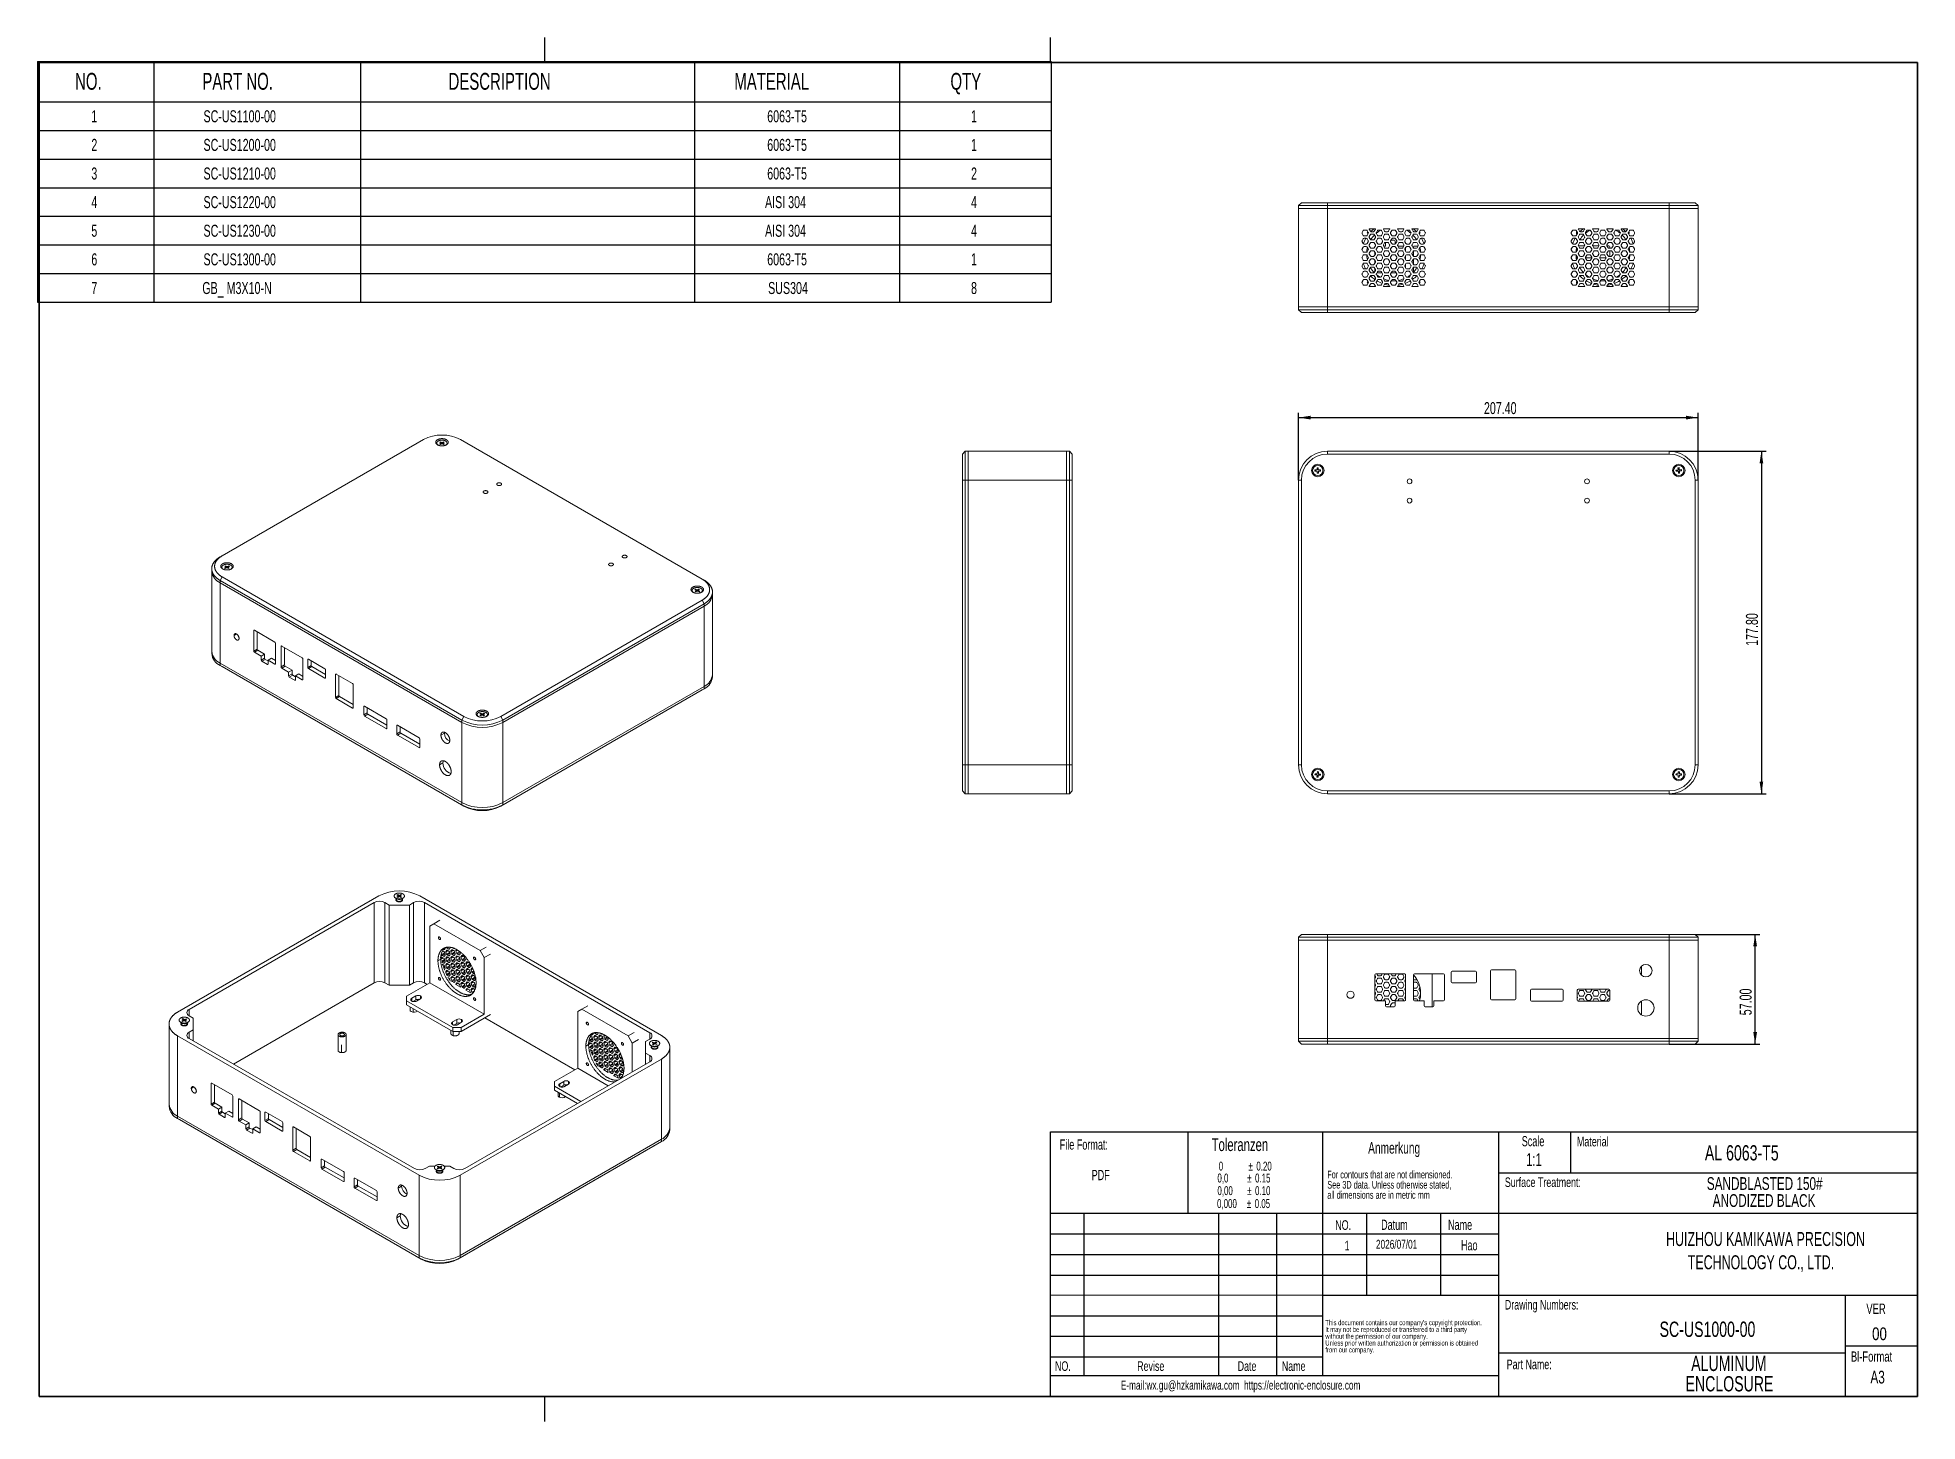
# Model space of a CAD drawing. Header units: millimetres. Extents: x 15 to 405, y 6 to 293.
import ezdxf

# ---------------------------------------------------------------- set-up
doc = ezdxf.new("R2010")
doc.units = ezdxf.units.MM
for name, color, linetype in [('KOPF', 5, 'Continuous'), ('RAHM', 5, 'Continuous'), ('TEXT', 5, 'Continuous')]:
    doc.layers.add(name, color=color, linetype=linetype)
doc.styles.add('SLDTEXTSTYLE0', font='TXT', dxfattribs={"width": 0.690625})
doc.styles.add('SLDTEXTSTYLE1', font='TXT', dxfattribs={"width": 0.663})
doc.styles.add('SLDTEXTSTYLE2', font='TXT', dxfattribs={"width": 0.78125})
doc.dimstyles.new('SLDDIMSTYLE0', dxfattribs={"dimtxt": 2.5, "dimasz": 2.5, "dimexe": 0, "dimexo": 0.0625, "dimtad": 1, "dimlfac": 2.5, "dimrnd": 1e-09, "dimzin": 4, "dimdsep": 46, "dimtxsty": 'SLDTEXTSTYLE1', "dimsah": 1, "dimcen": 0.09, "dimadec": 0, "dimazin": 1, "dimtfac": 1, "dimtofl": 0, "dimtmove": 0, "dimatfit": 3, "dimfxl": 0, "dimfrac": 2, "dimtolj": 1, "dimtzin": 12, "dimarcsym": 0})

msp = doc.modelspace()

# ---------------------------------------------------------------- texts
at = {"layer": 'RAHM', "attachment_point": 1, "style": 'SLDTEXTSTYLE1'}
for s, insert, char_height in [('Anmerkung', (290.9591, 63.6872), 2.38125), ('PDF', (233.5576, 57.9102), 2.11667)]:
    msp.add_mtext(s, dxfattribs=dict(at, insert=insert, char_height=char_height))
at = {"layer": 'TEXT', "color": 218, "insert": (226.9214, 64.2494), "char_height": 2.116667, "attachment_point": 1, "style": 'SLDTEXTSTYLE1'}
msp.add_mtext('File Format:', dxfattribs=at)
at = {"layer": 'TEXT'}
for s, insert, char_height, attachment_point, style in [('Toleranzen', (258.4632, 64.4831), 2.64583, 1, 'SLDTEXTSTYLE1'), ('Scale', (322.8507, 64.9562), 2.11667, 1, 'SLDTEXTSTYLE1'), ('Material', (334.3135, 64.8041), 2, 1, 'SLDTEXTSTYLE0'), ('AL 6063-T5', (360.8743, 63.0585), 3.175, 1, 'SLDTEXTSTYLE0'), ('0', (259.9374, 59.6385), 1.8521, 1, 'SLDTEXTSTYLE1'), ('%%p', (266.111, 59.6385), 1.85208, 1, 'SLDTEXTSTYLE1'), ('0.20', (267.7532, 59.6385), 1.85208, 1, 'SLDTEXTSTYLE1'), ('1:1', (323.7555, 61.3942), 2.64583, 1, 'SLDTEXTSTYLE1'), ('0,0', (259.6687, 57.1639), 1.85208, 1, 'SLDTEXTSTYLE1'), ('%%p', (265.8423, 57.1639), 1.85208, 1, 'SLDTEXTSTYLE1'), ('0.15', (267.4845, 57.1639), 1.85208, 1, 'SLDTEXTSTYLE1'), ('See 3D data. Unless otherwise stated,', (282.4782, 55.6358), 1.5875, 1, 'SLDTEXTSTYLE0'), ('For contours that are not dimensioned.', (282.4782, 57.7525), 1.5875, 1, 'SLDTEXTSTYLE0'), ('Surface Treatment:', (319.3369, 56.3703), 2, 1, 'SLDTEXTSTYLE0'), ('SANDBLASTED 150#', (373.2905, 56.4168), 2.645833, 2, 'SLDTEXTSTYLE0'), ('0,000', (259.5926, 51.8573), 1.85208, 1, 'SLDTEXTSTYLE1'), ('0,00', (259.667, 54.5428), 1.85208, 1, 'SLDTEXTSTYLE1'), ('%%p', (265.7662, 51.8573), 1.85208, 1, 'SLDTEXTSTYLE1'), ('%%p', (265.8406, 54.5428), 1.85208, 1, 'SLDTEXTSTYLE1'), ('0.05', (267.4084, 51.8573), 1.85208, 1, 'SLDTEXTSTYLE1'), ('0.10', (267.4828, 54.5428), 1.85208, 1, 'SLDTEXTSTYLE1'), ('all dimensions are in metric mm', (282.4782, 53.5191), 1.5875, 1, 'SLDTEXTSTYLE0'), ('ANODIZED BLACK', (373.1638, 52.889), 2.645833, 2, 'SLDTEXTSTYLE0'), ('NO.', (284.131, 47.4722), 2, 1, 'SLDTEXTSTYLE0'), ('Datum', (293.6491, 47.5917), 2.11667, 1, 'SLDTEXTSTYLE1'), ('Name', (307.5447, 47.5917), 2.11667, 1, 'SLDTEXTSTYLE1'), ('1', (286.0783, 43.202), 2, 1, 'SLDTEXTSTYLE0'), ('2026/07/01', (292.587, 43.4069), 1.85208, 1, 'SLDTEXTSTYLE0'), ('Hao', (311.9554, 43.3384), 2.11667, 2, 'SLDTEXTSTYLE1'), ('Drawing Numbers:', (319.3369, 30.933), 2, 1, 'SLDTEXTSTYLE0'), ('VER', (394.404, 30.1555), 2.11667, 1, 'SLDTEXTSTYLE0'), ('without the permission of our company.', (282.0701, 23.9236), 1.058333, 1, 'SLDTEXTSTYLE0'), ("This document contains our company's copyright protection.", (282.0701, 26.7458), 1.058333, 1, 'SLDTEXTSTYLE0'), ('It may not be reproduced or transferred to a third party', (282.0701, 25.3347), 1.058333, 1, 'SLDTEXTSTYLE0'), ('SC-US1000-00', (351.4688, 26.4269), 3.175, 1, 'SLDTEXTSTYLE0'), ('00', (395.5889, 25.2246), 2.64583, 1, 'SLDTEXTSTYLE2'), ('from our company.', (282.0701, 21.1014), 1.058333, 1, 'SLDTEXTSTYLE0'), ('Unless prior written authorization or permission is obtained', (282.0701, 22.5125), 1.058333, 1, 'SLDTEXTSTYLE0'), ('Bl-Format', (391.1888, 20.2338), 2.11667, 1, 'SLDTEXTSTYLE0'), ('NO.', (225.9408, 18.1899), 2, 1, 'SLDTEXTSTYLE0'), ('Revise', (243.0022, 18.1899), 2, 1, 'SLDTEXTSTYLE0'), ('Date', (263.8637, 18.1899), 2, 1, 'SLDTEXTSTYLE0'), ('Name', (273.0319, 18.1899), 2, 1, 'SLDTEXTSTYLE0'), ('Part Name:', (319.7332, 18.5495), 2, 1, 'SLDTEXTSTYLE0'), ('ALUMINUM', (365.8574, 19.3414), 3.175, 2, 'SLDTEXTSTYLE0'), ('A3', (395.2483, 16.2316), 2.64583, 1, 'SLDTEXTSTYLE0'), ('E-mail:wx.gu@hzkamikawa.com  https://electronic-enclosure.com', (239.6086, 14.1583), 1.852083, 1, 'SLDTEXTSTYLE0'), ('ENCLOSURE', (365.9808, 15.1081), 3.175, 2, 'SLDTEXTSTYLE0')]:
    msp.add_mtext(s, dxfattribs=dict(at, insert=insert, char_height=char_height, attachment_point=attachment_point, style=style))
at = {"layer": 'TEXT', "color": 9, "char_height": 2.910417, "attachment_point": 2, "style": 'SLDTEXTSTYLE1'}
for s, insert in [('HUIZHOU KAMIKAWA PRECISION', (373.4578, 45.0322)), ('TECHNOLOGY CO., LTD.', (372.5214, 40.1992))]:
    msp.add_mtext(s, dxfattribs=dict(at, insert=insert))

# ---------------------------------------------------------------- blocks, each defined once
blk = doc.blocks.new('SW_TABLEANNOTATION_0')
at = {"layer": 'RAHM', "color": 0}
for p, q in [((0, 0), (0, -8.39)), ((0, 0), (24.11, 0)), ((24.11, 0), (24.11, -8.39)), ((24.11, 0), (67.02, 0)), ((67.02, 0), (67.02, -8.39)), ((67.02, 0), (136.42, 0)), ((136.42, 0), (136.42, -8.39)), ((136.42, 0), (178.96, 0)), ((178.96, 0), (178.96, -8.39)), ((178.96, 0), (210.46, 0)), ((210.46, 0), (210.46, -8.39)), ((0, -8.39), (24.11, -8.39)), ((0, -8.39), (0, -14.33)), ((24.11, -8.39), (67.02, -8.39)), ((24.11, -8.39), (24.11, -14.33)), ((67.02, -8.39), (136.42, -8.39)), ((67.02, -8.39), (67.02, -14.33)), ((136.42, -8.39), (178.96, -8.39)), ((136.42, -8.39), (136.42, -14.33)), ((178.96, -8.39), (210.46, -8.39)), ((178.96, -8.39), (178.96, -14.33)), ((210.46, -8.39), (210.46, -14.33)), ((0, -14.33), (0, -20.27)), ((0, -14.33), (24.11, -14.33)), ((24.11, -14.33), (24.11, -20.27)), ((24.11, -14.33), (67.02, -14.33)), ((67.02, -14.33), (67.02, -20.27)), ((67.02, -14.33), (136.42, -14.33)), ((136.42, -14.33), (136.42, -20.27)), ((136.42, -14.33), (178.96, -14.33)), ((178.96, -14.33), (178.96, -20.27)), ((178.96, -14.33), (210.46, -14.33)), ((210.46, -14.33), (210.46, -20.27)), ((0, -20.27), (0, -26.21)), ((0, -20.27), (24.11, -20.27)), ((24.11, -20.27), (24.11, -26.21)), ((24.11, -20.27), (67.02, -20.27)), ((67.02, -20.27), (67.02, -26.21)), ((67.02, -20.27), (136.42, -20.27)), ((136.42, -20.27), (136.42, -26.21)), ((136.42, -20.27), (178.96, -20.27)), ((178.96, -20.27), (178.96, -26.21)), ((178.96, -20.27), (210.46, -20.27)), ((210.46, -20.27), (210.46, -26.21)), ((0, -26.21), (0, -32.15)), ((0, -26.21), (24.11, -26.21)), ((24.11, -26.21), (24.11, -32.15)), ((24.11, -26.21), (67.02, -26.21)), ((67.02, -26.21), (67.02, -32.15)), ((67.02, -26.21), (136.42, -26.21)), ((136.42, -26.21), (136.42, -32.15)), ((136.42, -26.21), (178.96, -26.21)), ((178.96, -26.21), (178.96, -32.15)), ((178.96, -26.21), (210.46, -26.21)), ((210.46, -26.21), (210.46, -32.15)), ((0, -32.15), (0, -38.09)), ((0, -32.15), (24.11, -32.15)), ((24.11, -32.15), (24.11, -38.09)), ((24.11, -32.15), (67.02, -32.15)), ((67.02, -32.15), (67.02, -38.09)), ((67.02, -32.15), (136.42, -32.15)), ((136.42, -32.15), (136.42, -38.09)), ((136.42, -32.15), (178.96, -32.15)), ((178.96, -32.15), (178.96, -38.09)), ((178.96, -32.15), (210.46, -32.15)), ((210.46, -32.15), (210.46, -38.09)), ((0, -38.09), (0, -44.03)), ((0, -38.09), (24.11, -38.09)), ((24.11, -38.09), (24.11, -44.03)), ((24.11, -38.09), (67.02, -38.09)), ((67.02, -38.09), (67.02, -44.03)), ((67.02, -38.09), (136.42, -38.09)), ((136.42, -38.09), (136.42, -44.03)), ((136.42, -38.09), (178.96, -38.09)), ((178.96, -38.09), (178.96, -44.03)), ((178.96, -38.09), (210.46, -38.09)), ((210.46, -38.09), (210.46, -44.03)), ((0, -44.03), (0, -49.98)), ((0, -44.03), (24.11, -44.03)), ((24.11, -44.03), (24.11, -49.98)), ((24.11, -44.03), (67.02, -44.03)), ((67.02, -44.03), (67.02, -49.98)), ((67.02, -44.03), (136.42, -44.03)), ((136.42, -44.03), (136.42, -49.98)), ((136.42, -44.03), (178.96, -44.03)), ((178.96, -44.03), (178.96, -49.98)), ((178.96, -44.03), (210.46, -44.03)), ((210.46, -44.03), (210.46, -49.98)), ((0, -49.98), (24.11, -49.98)), ((24.11, -49.98), (67.02, -49.98)), ((67.02, -49.98), (136.42, -49.98)), ((136.42, -49.98), (178.96, -49.98)), ((178.96, -49.98), (210.46, -49.98))]:
    blk.add_line(p, q, dxfattribs=at)
at = {"layer": 'RAHM', "color": 0, "attachment_point": 1, "style": 'SLDTEXTSTYLE1'}
for s, insert, char_height in [('NO.', (7.78, -2.37), 3.5), ('PART NO.', (34.21, -2.37), 3.5), ('DESCRIPTION', (85.32, -2.37), 3.5), ('MATERIAL', (144.66, -2.37), 3.5), ('QTY', (189.53, -2.37), 3.5), ('1', (11.16, -10.13), 2.5), ('SC-US1100-00', (34.45, -10.13), 2.5), ('6063-T5', (151.49, -10.13), 2.5), ('1', (193.81, -10.13), 2.5), ('2', (11.16, -16.07), 2.5), ('SC-US1200-00', (34.45, -16.07), 2.5), ('6063-T5', (151.49, -16.07), 2.5), ('1', (193.81, -16.07), 2.5), ('3', (11.16, -22.01), 2.5), ('SC-US1210-00', (34.45, -22.01), 2.5), ('6063-T5', (151.49, -22.01), 2.5), ('2', (193.81, -22.01), 2.5), ('4', (11.16, -27.95), 2.5), ('SC-US1220-00', (34.45, -27.95), 2.5), ('AISI 304', (151.03, -27.95), 2.5), ('4', (193.81, -27.95), 2.5), ('5', (11.16, -33.89), 2.5), ('SC-US1230-00', (34.45, -33.89), 2.5), ('AISI 304', (151.03, -33.89), 2.5), ('4', (193.81, -33.89), 2.5), ('6', (11.16, -39.83), 2.5), ('SC-US1300-00', (34.45, -39.83), 2.5), ('6063-T5', (151.49, -39.83), 2.5), ('1', (193.81, -39.83), 2.5), ('7', (11.16, -45.78), 2.5), ('GB_ M3X10-N', (34.2, -45.78), 2.5), ('SUS304', (151.68, -45.78), 2.5), ('8', (193.81, -45.78), 2.5)]:
    blk.add_mtext(s, dxfattribs=dict(at, insert=insert, char_height=char_height))
blk = doc.blocks.new('_D')
at = {"layer": 'RAHM'}
for p, q in [((276.5, 201.14), (276.5, 215.11)), ((359.46, 201.14), (359.46, 215.11)), ((276.5, 214.11), (359.46, 214.11))]:
    blk.add_line(p, q, dxfattribs=at)
for points in [[(276.5, 214.11), (279, 213.73), (279, 214.5)], [(359.46, 214.11), (356.96, 214.5), (356.96, 213.73)]]:
    blk.add_solid(points, dxfattribs=at)
at = {"layer": 'RAHM', "insert": (315, 217.34), "char_height": 2.5, "attachment_point": 1, "style": 'SLDTEXTSTYLE1'}
blk.add_mtext('207.40', dxfattribs=at)
blk = doc.blocks.new('_D_1')
at = {"layer": 'RAHM'}
for p, q in [((353.46, 207.14), (373.61, 207.14)), ((372.61, 207.14), (372.61, 136.02)), ((353.46, 136.02), (373.61, 136.02))]:
    blk.add_line(p, q, dxfattribs=at)
for points in [[(372.61, 207.14), (372.23, 204.64), (372.99, 204.64)], [(372.61, 136.02), (372.99, 138.52), (372.23, 138.52)]]:
    blk.add_solid(points, dxfattribs=at)
at = {"layer": 'RAHM', "insert": (369.39, 166.73), "char_height": 2.5, "attachment_point": 1, "rotation": 90, "style": 'SLDTEXTSTYLE1'}
blk.add_mtext('177.80', dxfattribs=at)
blk = doc.blocks.new('_D_2')
at = {"layer": 'RAHM'}
for p, q in [((358.86, 106.83), (372.31, 106.83)), ((371.31, 84.03), (371.31, 106.83)), ((353.46, 84.03), (372.31, 84.03))]:
    blk.add_line(p, q, dxfattribs=at)
for points in [[(371.31, 106.83), (370.93, 104.33), (371.7, 104.33)], [(371.31, 84.03), (371.7, 86.53), (370.93, 86.53)]]:
    blk.add_solid(points, dxfattribs=at)
at = {"layer": 'RAHM', "insert": (368.09, 90.03), "char_height": 2.5, "attachment_point": 1, "rotation": 90, "style": 'SLDTEXTSTYLE1'}
blk.add_mtext('57.00', dxfattribs=at)

# ---------------------------------------------------------------- dimensions: what is measured, and where the dimension line sits
at = {"layer": 'RAHM'}
dim = msp.add_linear_dim(base=(359.4597, 214.1145), p1=(276.4997, 201.1377), p2=(359.4597, 201.1377), dimstyle='SLDDIMSTYLE0', dxfattribs=at)
dim.commit()
dim.dimension.update_dxf_attribs({"geometry": '_D', "text_midpoint": (319.9571, 214.1145), "dimtype": 160})
for base, p1, p2, picture, middle in [((372.6099, 136.0177), (353.4597, 207.1377), (353.4597, 136.0177), '_D_1', (372.6099, 171.6825)), ((371.3127, 106.8268), (353.4597, 84.0268), (358.8597, 106.8268), '_D_2', (371.3127, 94.0837))]:
    dim = msp.add_linear_dim(base=base, p1=p1, p2=p2, angle=90, dimstyle='SLDDIMSTYLE0', dxfattribs=at)
    dim.commit()
    dim.dimension.update_dxf_attribs({"geometry": picture, "text_midpoint": middle, "dimtype": 160})

# ---------------------------------------------------------------- linework, layer by layer
at = {"color": 7, "linetype": 'Continuous', "lineweight": 18}
for p, q in [((277.0997, 258.7161), (276.4997, 258.1161)), ((276.4997, 257.5161), (276.4997, 258.1161)), ((282.4997, 258.1161), (276.4997, 258.1161)), ((277.0997, 258.7161), (282.4997, 258.7161)), ((282.4997, 258.7161), (353.4597, 258.7161)), ((282.4997, 258.7161), (282.4997, 258.1161)), ((353.4597, 258.1161), (282.4997, 258.1161)), ((282.4997, 257.5161), (282.4997, 258.1161)), ((353.4597, 258.7161), (353.4597, 258.1161)), ((353.4597, 258.7161), (358.8597, 258.7161)), ((353.4597, 257.5161), (353.4597, 258.1161)), ((359.4597, 258.1161), (353.4597, 258.1161)), ((358.8597, 258.7161), (359.4597, 258.1161)), ((359.4597, 257.5161), (359.4597, 258.1161)), ((282.4997, 257.5161), (276.4997, 257.5161)), ((276.4997, 237.1161), (276.4997, 257.5161)), ((353.4597, 257.5161), (282.4997, 257.5161)), ((282.4997, 257.5161), (282.4997, 237.1161)), ((359.4597, 257.5161), (353.4597, 257.5161)), ((353.4597, 237.1161), (353.4597, 257.5161)), ((359.4597, 257.5161), (359.4597, 237.1161)), ((289.9355, 252.9521), (289.7046, 252.5521)), ((289.7046, 252.3521), (289.9355, 251.9521)), ((289.9355, 251.2401), (289.7046, 250.8401)), ((289.7046, 250.6401), (289.9355, 250.2401)), ((290.5706, 253.0521), (290.1087, 253.0521)), ((290.1087, 251.8521), (290.5706, 251.8521)), ((290.5706, 251.3401), (290.1087, 251.3401)), ((290.1087, 250.1401), (290.5706, 250.1401)), ((290.9748, 252.5521), (290.7438, 252.9521)), ((290.7438, 251.9521), (290.9748, 252.3521)), ((290.9748, 250.8401), (290.7438, 251.2401)), ((290.7438, 250.2401), (290.9748, 250.6401)), ((292.4815, 253.3081), (291.1578, 253.3081)), ((291.1846, 253.2081), (291.4155, 252.8081)), ((291.4155, 252.0961), (291.1846, 251.6961)), ((291.1846, 251.4961), (291.4155, 251.0961)), ((291.4155, 250.3841), (291.1846, 249.9841)), ((291.5887, 252.7081), (292.0506, 252.7081)), ((292.0506, 252.1961), (291.5887, 252.1961)), ((291.5887, 250.9961), (292.0506, 250.9961)), ((292.0506, 250.4841), (291.5887, 250.4841)), ((292.2238, 252.8081), (292.4548, 253.2081)), ((292.4548, 251.6961), (292.2238, 252.0961)), ((292.2238, 251.0961), (292.4548, 251.4961)), ((292.4548, 249.9841), (292.2238, 250.3841)), ((292.8955, 252.9521), (292.6646, 252.5521)), ((292.6646, 252.3521), (292.8955, 251.9521)), ((292.8955, 251.2401), (292.6646, 250.8401)), ((292.6646, 250.6401), (292.8955, 250.2401)), ((293.5306, 253.0521), (293.0687, 253.0521)), ((293.0687, 251.8521), (293.5306, 251.8521)), ((293.5306, 251.3401), (293.0687, 251.3401)), ((293.0687, 250.1401), (293.5306, 250.1401)), ((293.9348, 252.5521), (293.7038, 252.9521)), ((293.7038, 251.9521), (293.9348, 252.3521)), ((293.9348, 250.8401), (293.7038, 251.2401)), ((293.7038, 250.2401), (293.9348, 250.6401)), ((295.4415, 253.3081), (294.1178, 253.3081)), ((294.1186, 253.2907), (294.1613, 253.3081)), ((294.1446, 253.2081), (294.3755, 252.8081)), ((294.3755, 252.0961), (294.1446, 251.6961)), ((294.1446, 251.4961), (294.3755, 251.0961)), ((294.3755, 250.3841), (294.1446, 249.9841)), ((294.5477, 250.4841), (294.5477, 249.7401)), ((294.5487, 252.7081), (295.0106, 252.7081)), ((295.0106, 252.1961), (294.5487, 252.1961)), ((294.5487, 250.9961), (295.0106, 250.9961)), ((295.0106, 250.4841), (294.5487, 250.4841)), ((295.1838, 252.8081), (295.4148, 253.2081)), ((295.4148, 251.6961), (295.1838, 252.0961)), ((295.1838, 251.0961), (295.4148, 251.4961)), ((295.4148, 249.9841), (295.1838, 250.3841)), ((295.8555, 252.9521), (295.6246, 252.5521)), ((295.6246, 252.3521), (295.8555, 251.9521)), ((295.8555, 251.2401), (295.6246, 250.8401)), ((295.6246, 250.6401), (295.8555, 250.2401)), ((296.3477, 250.9401), (295.6823, 250.9401)), ((296.4906, 253.0521), (296.0287, 253.0521)), ((296.0287, 251.8521), (296.4906, 251.8521)), ((296.4906, 251.3401), (296.0287, 251.3401)), ((296.0287, 250.1401), (296.4906, 250.1401)), ((296.5477, 250.1485), (296.5477, 250.7401)), ((296.8948, 252.5521), (296.6638, 252.9521)), ((296.6638, 251.9521), (296.8948, 252.3521)), ((296.8948, 250.8401), (296.6638, 251.2401)), ((296.6638, 250.2401), (296.8948, 250.6401)), ((298.4015, 253.3081), (297.0778, 253.3081)), ((297.1046, 253.2081), (297.3355, 252.8081)), ((297.3355, 252.0961), (297.1046, 251.6961)), ((297.1046, 251.4961), (297.3355, 251.0961)), ((297.3355, 250.3841), (297.1046, 249.9841)), ((297.5087, 252.7081), (297.9706, 252.7081)), ((297.9706, 252.1961), (297.5087, 252.1961)), ((297.5087, 250.9961), (297.9706, 250.9961)), ((297.9706, 250.4841), (297.5087, 250.4841)), ((298.1438, 252.8081), (298.3748, 253.2081)), ((298.3748, 251.6961), (298.1438, 252.0961)), ((298.1438, 251.0961), (298.3748, 251.4961)), ((298.3748, 249.9841), (298.1438, 250.3841)), ((298.358, 253.3081), (298.4008, 253.2907)), ((298.8155, 252.9521), (298.5846, 252.5521)), ((298.5846, 252.3521), (298.8155, 251.9521)), ((298.8155, 251.2401), (298.5846, 250.8401)), ((298.5846, 250.6401), (298.8155, 250.2401)), ((299.4506, 253.0521), (298.9887, 253.0521)), ((298.9887, 251.8521), (299.4506, 251.8521)), ((299.4506, 251.3401), (298.9887, 251.3401)), ((298.9887, 250.1401), (299.4506, 250.1401)), ((299.8548, 252.5521), (299.6238, 252.9521)), ((299.6238, 251.9521), (299.8548, 252.3521)), ((299.8548, 250.8401), (299.6238, 251.2401)), ((299.6238, 250.2401), (299.8548, 250.6401)), ((301.3615, 253.3081), (300.0378, 253.3081)), ((300.0646, 253.2081), (300.2955, 252.8081)), ((300.2955, 252.0961), (300.0646, 251.6961)), ((300.0646, 251.4961), (300.2955, 251.0961)), ((300.2955, 250.3841), (300.0646, 249.9841)), ((300.4687, 252.7081), (300.9306, 252.7081)), ((300.9306, 252.1961), (300.4687, 252.1961)), ((300.4687, 250.9961), (300.9306, 250.9961)), ((300.9306, 250.4841), (300.4687, 250.4841)), ((301.1038, 252.8081), (301.3348, 253.2081)), ((301.3348, 251.6961), (301.1038, 252.0961)), ((301.1038, 251.0961), (301.3348, 251.4961)), ((301.3348, 249.9841), (301.1038, 250.3841)), ((301.7755, 252.9521), (301.5446, 252.5521)), ((301.5446, 252.3521), (301.7755, 251.9521)), ((301.7755, 251.2401), (301.5446, 250.8401)), ((301.5446, 250.6401), (301.7755, 250.2401)), ((302.4106, 253.0521), (301.9487, 253.0521)), ((301.9487, 251.8521), (302.4106, 251.8521)), ((302.4106, 251.3401), (301.9487, 251.3401)), ((301.9487, 250.1401), (302.4106, 250.1401)), ((302.8148, 252.5521), (302.5838, 252.9521)), ((302.5838, 251.9521), (302.8148, 252.3521)), ((302.8148, 250.8401), (302.5838, 251.2401)), ((302.5838, 250.2401), (302.8148, 250.6401)), ((333.3755, 252.9521), (333.1446, 252.5521)), ((333.1446, 252.3521), (333.3755, 251.9521)), ((333.3755, 251.2401), (333.1446, 250.8401)), ((333.1446, 250.6401), (333.3755, 250.2401)), ((334.0106, 253.0521), (333.5487, 253.0521)), ((333.5487, 251.8521), (334.0106, 251.8521)), ((334.0106, 251.3401), (333.5487, 251.3401)), ((333.5487, 250.1401), (334.0106, 250.1401)), ((334.4148, 252.5521), (334.1838, 252.9521)), ((334.1838, 251.9521), (334.4148, 252.3521)), ((334.4148, 250.8401), (334.1838, 251.2401)), ((334.1838, 250.2401), (334.4148, 250.6401)), ((335.9215, 253.3081), (334.5978, 253.3081)), ((335.9021, 249.7981), (334.6172, 249.7981)), ((334.6246, 253.2081), (334.8555, 252.8081)), ((334.8555, 252.0961), (334.6246, 251.6961)), ((334.6246, 251.4961), (334.8555, 251.0961)), ((334.8555, 250.3841), (334.6246, 249.9841)), ((335.0287, 252.7081), (335.4906, 252.7081)), ((335.4906, 252.1961), (335.0287, 252.1961)), ((335.0287, 250.9961), (335.4906, 250.9961)), ((335.4906, 250.4841), (335.0287, 250.4841)), ((335.6638, 252.8081), (335.8948, 253.2081)), ((335.8948, 251.6961), (335.6638, 252.0961)), ((335.6638, 251.0961), (335.8948, 251.4961)), ((335.8948, 249.9841), (335.6638, 250.3841)), ((336.3355, 252.9521), (336.1046, 252.5521)), ((336.1046, 252.3521), (336.3355, 251.9521)), ((336.3355, 251.2401), (336.1046, 250.8401)), ((336.1046, 250.6401), (336.3355, 250.2401)), ((336.9706, 253.0521), (336.5087, 253.0521)), ((336.5087, 251.8521), (336.9706, 251.8521)), ((336.9706, 251.3401), (336.5087, 251.3401)), ((336.5087, 250.1401), (336.9706, 250.1401)), ((337.3748, 252.5521), (337.1438, 252.9521)), ((337.1438, 251.9521), (337.3748, 252.3521)), ((337.3748, 250.8401), (337.1438, 251.2401)), ((337.1438, 250.2401), (337.3748, 250.6401)), ((338.8815, 253.3081), (337.5578, 253.3081)), ((337.5586, 253.2907), (337.6013, 253.3081)), ((338.8621, 249.7981), (337.5772, 249.7981)), ((337.5846, 253.2081), (337.8155, 252.8081)), ((337.8155, 252.0961), (337.5846, 251.6961)), ((337.5846, 251.4961), (337.8155, 251.0961)), ((337.8155, 250.3841), (337.5846, 249.9841)), ((337.9887, 252.7081), (338.4506, 252.7081)), ((338.4506, 252.1961), (337.9887, 252.1961)), ((337.9887, 250.9961), (338.4506, 250.9961)), ((338.4506, 250.4841), (337.9887, 250.4841)), ((338.6238, 252.8081), (338.8548, 253.2081)), ((338.8548, 251.6961), (338.6238, 252.0961)), ((338.6238, 251.0961), (338.8548, 251.4961)), ((338.8548, 249.9841), (338.6238, 250.3841)), ((339.2955, 252.9521), (339.0646, 252.5521)), ((339.0646, 252.3521), (339.2955, 251.9521)), ((339.2955, 251.2401), (339.0646, 250.8401)), ((339.0646, 250.6401), (339.2955, 250.2401)), ((339.9306, 253.0521), (339.4687, 253.0521)), ((339.4687, 251.8521), (339.9306, 251.8521)), ((339.9306, 251.3401), (339.4687, 251.3401)), ((339.4687, 250.1401), (339.9306, 250.1401)), ((340.3348, 252.5521), (340.1038, 252.9521)), ((340.1038, 251.9521), (340.3348, 252.3521)), ((340.3348, 250.8401), (340.1038, 251.2401)), ((340.1038, 250.2401), (340.3348, 250.6401)), ((341.8415, 253.3081), (340.5178, 253.3081)), ((340.9077, 249.7981), (340.5372, 249.7981)), ((340.5446, 253.2081), (340.7755, 252.8081)), ((340.7755, 252.0961), (340.5446, 251.6961)), ((340.5446, 251.4961), (340.7755, 251.0961)), ((340.7755, 250.3841), (340.5446, 249.9841)), ((340.9487, 252.7081), (341.4106, 252.7081)), ((341.4106, 252.1961), (340.9487, 252.1961)), ((340.9487, 250.9961), (341.4106, 250.9961)), ((341.4106, 250.4841), (340.9487, 250.4841)), ((341.5838, 252.8081), (341.8148, 253.2081)), ((341.8148, 251.6961), (341.5838, 252.0961)), ((341.5838, 251.0961), (341.8148, 251.4961)), ((341.8148, 249.9841), (341.5838, 250.3841)), ((341.798, 253.3081), (341.8408, 253.2907)), ((342.2555, 252.9521), (342.0246, 252.5521)), ((342.0246, 252.3521), (342.2555, 251.9521)), ((342.2555, 251.2401), (342.0246, 250.8401)), ((342.0246, 250.6401), (342.2555, 250.2401)), ((342.8906, 253.0521), (342.4287, 253.0521)), ((342.4287, 251.8521), (342.8906, 251.8521)), ((342.8906, 251.3401), (342.4287, 251.3401)), ((342.4287, 250.1401), (342.8906, 250.1401)), ((343.2948, 252.5521), (343.0638, 252.9521)), ((343.0638, 251.9521), (343.2948, 252.3521)), ((343.2948, 250.8401), (343.0638, 251.2401)), ((343.0638, 250.2401), (343.2948, 250.6401)), ((344.8015, 253.3081), (343.4778, 253.3081)), ((343.5046, 253.2081), (343.7355, 252.8081)), ((343.7355, 252.0961), (343.5046, 251.6961)), ((343.5046, 251.4961), (343.7355, 251.0961)), ((343.7355, 250.3841), (343.5046, 249.9841)), ((343.9087, 252.7081), (344.3706, 252.7081)), ((344.3706, 252.1961), (343.9087, 252.1961)), ((343.9087, 250.9961), (344.3706, 250.9961)), ((344.3706, 250.4841), (343.9087, 250.4841)), ((344.5438, 252.8081), (344.7748, 253.2081)), ((344.7748, 251.6961), (344.5438, 252.0961)), ((344.5438, 251.0961), (344.7748, 251.4961)), ((344.7748, 249.9841), (344.5438, 250.3841)), ((345.2155, 252.9521), (344.9846, 252.5521)), ((344.9846, 252.3521), (345.2155, 251.9521)), ((345.2155, 251.2401), (344.9846, 250.8401)), ((344.9846, 250.6401), (345.2155, 250.2401)), ((345.8506, 253.0521), (345.3887, 253.0521)), ((345.3887, 251.8521), (345.8506, 251.8521)), ((345.8506, 251.3401), (345.3887, 251.3401)), ((345.3887, 250.1401), (345.8506, 250.1401)), ((346.2548, 252.5521), (346.0238, 252.9521)), ((346.0238, 251.9521), (346.2548, 252.3521)), ((346.2548, 250.8401), (346.0238, 251.2401)), ((346.0238, 250.2401), (346.2548, 250.6401)), ((289.9355, 249.5281), (289.7046, 249.1281)), ((289.7046, 248.9281), (289.9355, 248.5281)), ((289.9355, 247.8161), (289.7046, 247.4161)), ((289.7046, 247.2161), (289.9355, 246.8161)), ((289.9355, 246.1041), (289.7046, 245.7041)), ((290.5706, 249.6281), (290.1087, 249.6281)), ((290.1087, 248.4281), (290.5706, 248.4281)), ((290.5706, 247.9161), (290.1087, 247.9161)), ((290.1087, 246.7161), (290.5706, 246.7161)), ((290.5706, 246.2041), (290.1087, 246.2041)), ((290.9748, 249.1281), (290.7438, 249.5281)), ((290.7438, 248.5281), (290.9748, 248.9281)), ((290.9748, 247.4161), (290.7438, 247.8161)), ((290.7438, 246.8161), (290.9748, 247.2161)), ((290.9748, 245.7041), (290.7438, 246.1041)), ((291.1846, 249.7841), (291.4155, 249.3841)), ((291.4155, 248.6721), (291.1846, 248.2721)), ((291.1846, 248.0721), (291.4155, 247.6721)), ((291.4155, 246.9601), (291.1846, 246.5601)), ((291.1846, 246.3601), (291.4155, 245.9601)), ((291.5887, 249.2841), (292.0506, 249.2841)), ((292.0506, 248.7721), (291.5887, 248.7721)), ((291.5887, 247.5721), (292.0506, 247.5721)), ((292.0506, 247.0601), (291.5887, 247.0601)), ((292.2238, 249.3841), (292.4548, 249.7841)), ((292.4548, 248.2721), (292.2238, 248.6721)), ((292.2238, 247.6721), (292.4548, 248.0721)), ((292.4548, 246.5601), (292.2238, 246.9601)), ((292.2238, 245.9601), (292.4548, 246.3601)), ((292.3477, 248.4576), (292.3477, 247.8867)), ((292.3477, 246.7456), (292.3477, 246.1747)), ((292.8955, 249.5281), (292.6646, 249.1281)), ((292.6646, 248.9281), (292.8955, 248.5281)), ((292.8955, 247.8161), (292.6646, 247.4161)), ((292.6646, 247.2161), (292.8955, 246.8161)), ((292.8955, 246.1041), (292.6646, 245.7041)), ((293.5306, 249.6281), (293.0687, 249.6281)), ((293.0687, 248.4281), (293.5306, 248.4281)), ((293.5306, 247.9161), (293.0687, 247.9161)), ((293.0687, 246.7161), (293.5306, 246.7161)), ((293.5306, 246.2041), (293.0687, 246.2041)), ((293.9348, 249.1281), (293.7038, 249.5281)), ((293.7038, 248.5281), (293.9348, 248.9281)), ((293.9348, 247.4161), (293.7038, 247.8161)), ((293.7038, 246.8161), (293.9348, 247.2161)), ((293.9348, 245.7041), (293.7038, 246.1041)), ((294.1446, 249.7841), (294.3755, 249.3841)), ((294.3755, 248.6721), (294.1446, 248.2721)), ((294.1446, 248.0721), (294.3755, 247.6721)), ((294.3755, 246.9601), (294.1446, 246.5601)), ((294.1446, 246.3601), (294.3755, 245.9601)), ((294.5477, 249.7401), (294.17, 249.7401)), ((294.5487, 249.2841), (295.0106, 249.2841)), ((295.0106, 248.7721), (294.5487, 248.7721)), ((294.5487, 247.5721), (295.0106, 247.5721)), ((295.0106, 247.0601), (294.5487, 247.0601)), ((295.1838, 249.3841), (295.4148, 249.7841)), ((295.4148, 248.2721), (295.1838, 248.6721)), ((295.1838, 247.6721), (295.4148, 248.0721)), ((295.4148, 246.5601), (295.1838, 246.9601)), ((295.1838, 245.9601), (295.4148, 246.3601)), ((295.8555, 249.5281), (295.6246, 249.1281)), ((295.6246, 248.9281), (295.8555, 248.5281)), ((295.8555, 247.8161), (295.6246, 247.4161)), ((295.6246, 247.2161), (295.8555, 246.8161)), ((295.8555, 246.1041), (295.6246, 245.7041)), ((296.4906, 249.6281), (296.0287, 249.6281)), ((296.0287, 248.4281), (296.4906, 248.4281)), ((296.4906, 247.9161), (296.0287, 247.9161)), ((296.0287, 246.7161), (296.4906, 246.7161)), ((296.4906, 246.2041), (296.0287, 246.2041)), ((296.8948, 249.1281), (296.6638, 249.5281)), ((296.6638, 248.5281), (296.8948, 248.9281)), ((296.8948, 247.4161), (296.6638, 247.8161)), ((296.6638, 246.8161), (296.8948, 247.2161)), ((296.8948, 245.7041), (296.6638, 246.1041)), ((297.1046, 249.7841), (297.3355, 249.3841)), ((297.3355, 248.6721), (297.1046, 248.2721)), ((297.1046, 248.0721), (297.3355, 247.6721)), ((297.3355, 246.9601), (297.1046, 246.5601)), ((297.1046, 246.3601), (297.3355, 245.9601)), ((298.3493, 249.7401), (297.13, 249.7401)), ((297.5087, 249.2841), (297.9706, 249.2841)), ((297.9706, 248.7721), (297.5087, 248.7721)), ((297.5087, 247.5721), (297.9706, 247.5721)), ((297.9706, 247.0601), (297.5087, 247.0601)), ((298.1438, 249.3841), (298.3748, 249.7841)), ((298.3748, 248.2721), (298.1438, 248.6721)), ((298.1438, 247.6721), (298.3748, 248.0721)), ((298.3748, 246.5601), (298.1438, 246.9601)), ((298.1438, 245.9601), (298.3748, 246.3601)), ((298.8155, 249.5281), (298.5846, 249.1281)), ((298.5846, 248.9281), (298.8155, 248.5281)), ((298.8155, 247.8161), (298.5846, 247.4161)), ((298.5846, 247.2161), (298.8155, 246.8161)), ((298.8155, 246.1041), (298.5846, 245.7041)), ((298.7477, 248.6457), (298.7477, 249.4106)), ((298.7477, 246.9337), (298.7477, 247.6986)), ((298.7477, 245.2217), (298.7477, 245.9866)), ((299.4506, 249.6281), (298.9887, 249.6281)), ((298.9887, 248.4281), (299.4506, 248.4281)), ((299.4506, 247.9161), (298.9887, 247.9161)), ((298.9887, 246.7161), (299.4506, 246.7161)), ((299.4506, 246.2041), (298.9887, 246.2041)), ((299.8548, 249.1281), (299.6238, 249.5281)), ((299.6238, 248.5281), (299.8548, 248.9281)), ((299.8548, 247.4161), (299.6238, 247.8161)), ((299.6238, 246.8161), (299.8548, 247.2161)), ((299.8548, 245.7041), (299.6238, 246.1041)), ((300.0646, 249.7841), (300.2955, 249.3841)), ((300.2955, 248.6721), (300.0646, 248.2721)), ((300.0646, 248.0721), (300.2955, 247.6721)), ((300.2955, 246.9601), (300.0646, 246.5601)), ((300.0646, 246.3601), (300.2955, 245.9601)), ((300.3877, 249.5401), (300.3877, 249.3013)), ((300.3877, 248.755), (300.3877, 247.5893)), ((300.3877, 247.043), (300.3877, 245.8773)), ((300.4687, 249.2841), (300.9306, 249.2841)), ((300.9306, 248.7721), (300.4687, 248.7721)), ((300.4687, 247.5721), (300.9306, 247.5721)), ((300.9306, 247.0601), (300.4687, 247.0601)), ((301.3093, 249.7401), (300.5877, 249.7401)), ((301.1038, 249.3841), (301.3348, 249.7841)), ((301.3348, 248.2721), (301.1038, 248.6721)), ((301.1038, 247.6721), (301.3348, 248.0721)), ((301.3348, 246.5601), (301.1038, 246.9601)), ((301.1038, 245.9601), (301.3348, 246.3601)), ((301.7755, 249.5281), (301.5446, 249.1281)), ((301.5446, 248.9281), (301.7755, 248.5281)), ((301.7755, 247.8161), (301.5446, 247.4161)), ((301.5446, 247.2161), (301.7755, 246.8161)), ((301.7755, 246.1041), (301.5446, 245.7041)), ((302.4106, 249.6281), (301.9487, 249.6281)), ((301.9487, 248.4281), (302.4106, 248.4281)), ((302.4106, 247.9161), (301.9487, 247.9161)), ((301.9487, 246.7161), (302.4106, 246.7161)), ((302.4106, 246.2041), (301.9487, 246.2041)), ((302.8148, 249.1281), (302.5838, 249.5281)), ((302.5838, 248.5281), (302.8148, 248.9281)), ((302.8148, 247.4161), (302.5838, 247.8161)), ((302.5838, 246.8161), (302.8148, 247.2161)), ((302.8148, 245.7041), (302.5838, 246.1041)), ((333.3755, 249.5281), (333.1446, 249.1281)), ((333.1446, 248.9281), (333.3755, 248.5281)), ((333.3755, 247.8161), (333.1446, 247.4161)), ((333.1446, 247.2161), (333.3755, 246.8161)), ((333.3755, 246.1041), (333.1446, 245.7041)), ((334.0106, 249.6281), (333.5487, 249.6281)), ((333.5487, 248.4281), (334.0106, 248.4281)), ((334.0106, 247.9161), (333.5487, 247.9161)), ((333.5487, 246.7161), (334.0106, 246.7161)), ((334.0106, 246.2041), (333.5487, 246.2041)), ((334.4148, 249.1281), (334.1838, 249.5281)), ((334.1838, 248.5281), (334.4148, 248.9281)), ((334.4148, 247.4161), (334.1838, 247.8161)), ((334.1838, 246.8161), (334.4148, 247.2161)), ((334.4148, 245.7041), (334.1838, 246.1041)), ((334.3477, 249.2443), (334.3477, 248.8119)), ((334.3477, 247.5323), (334.3477, 247.4821)), ((334.6246, 249.7841), (334.8555, 249.3841)), ((334.8555, 248.6721), (334.6246, 248.2721)), ((334.6246, 248.0721), (334.8555, 247.6721)), ((334.8555, 246.9601), (334.6246, 246.5601)), ((334.6246, 246.3601), (334.8555, 245.9601)), ((335.0287, 249.2841), (335.4906, 249.2841)), ((335.4906, 248.7721), (335.0287, 248.7721)), ((335.0287, 247.5721), (335.4906, 247.5721)), ((335.4906, 247.0601), (335.0287, 247.0601)), ((335.6638, 249.3841), (335.8948, 249.7841)), ((335.8948, 248.2721), (335.6638, 248.6721)), ((335.6638, 247.6721), (335.8948, 248.0721)), ((335.8948, 246.5601), (335.6638, 246.9601)), ((335.6638, 245.9601), (335.8948, 246.3601)), ((336.0807, 247.2821), (337.3986, 247.2821)), ((336.3355, 249.5281), (336.1046, 249.1281)), ((336.1046, 248.9281), (336.3355, 248.5281)), ((336.3355, 247.8161), (336.1046, 247.4161)), ((336.1046, 247.2161), (336.3355, 246.8161)), ((336.3355, 246.1041), (336.1046, 245.7041)), ((336.9706, 249.6281), (336.5087, 249.6281)), ((336.5087, 248.4281), (336.9706, 248.4281)), ((336.9706, 247.9161), (336.5087, 247.9161)), ((336.5087, 246.7161), (336.9706, 246.7161)), ((336.9706, 246.2041), (336.5087, 246.2041)), ((337.3748, 249.1281), (337.1438, 249.5281)), ((337.1438, 248.5281), (337.3748, 248.9281)), ((337.3748, 247.4161), (337.1438, 247.8161)), ((337.1438, 246.8161), (337.3748, 247.2161)), ((337.3748, 245.7041), (337.1438, 246.1041)), ((337.5846, 249.7841), (337.8155, 249.3841)), ((337.8155, 248.6721), (337.5846, 248.2721)), ((337.5846, 248.0721), (337.8155, 247.6721)), ((337.8155, 246.9601), (337.5846, 246.5601)), ((337.5846, 246.3601), (337.8155, 245.9601)), ((337.9887, 249.2841), (338.4506, 249.2841)), ((338.4506, 248.7721), (337.9887, 248.7721)), ((337.9887, 247.5721), (338.4506, 247.5721)), ((338.4506, 247.0601), (337.9887, 247.0601)), ((338.6238, 249.3841), (338.8548, 249.7841)), ((338.8548, 248.2721), (338.6238, 248.6721)), ((338.6238, 247.6721), (338.8548, 248.0721)), ((338.8548, 246.5601), (338.6238, 246.9601)), ((338.6238, 245.9601), (338.8548, 246.3601)), ((339.0407, 247.2821), (340.3586, 247.2821)), ((339.2955, 249.5281), (339.0646, 249.1281)), ((339.0646, 248.9281), (339.2955, 248.5281)), ((339.2955, 247.8161), (339.0646, 247.4161)), ((339.0646, 247.2161), (339.2955, 246.8161)), ((339.2955, 246.1041), (339.0646, 245.7041)), ((339.9306, 249.6281), (339.4687, 249.6281)), ((339.4687, 248.4281), (339.9306, 248.4281)), ((339.9306, 247.9161), (339.4687, 247.9161)), ((339.4687, 246.7161), (339.9306, 246.7161)), ((339.9306, 246.2041), (339.4687, 246.2041)), ((340.3348, 249.1281), (340.1038, 249.5281)), ((340.1038, 248.5281), (340.3348, 248.9281)), ((340.3348, 247.4161), (340.1038, 247.8161)), ((340.1038, 246.8161), (340.3348, 247.2161)), ((340.3348, 245.7041), (340.1038, 246.1041)), ((340.5446, 249.7841), (340.7755, 249.3841)), ((340.7755, 248.6721), (340.5446, 248.2721)), ((340.5446, 248.0721), (340.7755, 247.6721)), ((340.7755, 246.9601), (340.5446, 246.5601)), ((340.5446, 246.3601), (340.7755, 245.9601)), ((340.9487, 249.2841), (341.4106, 249.2841)), ((341.4106, 248.7721), (340.9487, 248.7721)), ((340.9487, 247.5721), (341.4106, 247.5721)), ((341.4106, 247.0601), (340.9487, 247.0601)), ((341.1077, 249.2841), (341.1077, 249.5981)), ((341.1077, 247.5721), (341.1077, 248.7721)), ((341.5838, 249.3841), (341.8148, 249.7841)), ((341.8148, 248.2721), (341.5838, 248.6721)), ((341.5838, 247.6721), (341.8148, 248.0721)), ((341.8148, 246.5601), (341.5838, 246.9601)), ((341.5838, 245.9601), (341.8148, 246.3601)), ((342.2555, 249.5281), (342.0246, 249.1281)), ((342.0246, 248.9281), (342.2555, 248.5281)), ((342.2555, 247.8161), (342.0246, 247.4161)), ((342.0246, 247.2161), (342.2555, 246.8161)), ((342.2555, 246.1041), (342.0246, 245.7041)), ((342.8906, 249.6281), (342.4287, 249.6281)), ((342.4287, 248.4281), (342.8906, 248.4281)), ((342.8906, 247.9161), (342.4287, 247.9161)), ((342.4287, 246.7161), (342.8906, 246.7161)), ((342.8906, 246.2041), (342.4287, 246.2041)), ((343.2948, 249.1281), (343.0638, 249.5281)), ((343.0638, 248.5281), (343.2948, 248.9281)), ((343.2948, 247.4161), (343.0638, 247.8161)), ((343.0638, 246.8161), (343.2948, 247.2161)), ((343.2948, 245.7041), (343.0638, 246.1041)), ((343.5046, 249.7841), (343.7355, 249.3841)), ((343.7355, 248.6721), (343.5046, 248.2721)), ((343.5046, 248.0721), (343.7355, 247.6721)), ((343.7355, 246.9601), (343.5046, 246.5601)), ((343.5046, 246.3601), (343.7355, 245.9601)), ((343.9087, 249.2841), (344.3706, 249.2841)), ((344.3706, 248.7721), (343.9087, 248.7721)), ((343.9087, 247.5721), (344.3706, 247.5721)), ((344.3706, 247.0601), (343.9087, 247.0601)), ((344.5438, 249.3841), (344.7748, 249.7841)), ((344.7748, 248.2721), (344.5438, 248.6721)), ((344.5438, 247.6721), (344.7748, 248.0721)), ((344.7748, 246.5601), (344.5438, 246.9601)), ((344.5438, 245.9601), (344.7748, 246.3601)), ((345.2155, 249.5281), (344.9846, 249.1281)), ((344.9846, 248.9281), (345.2155, 248.5281)), ((345.2155, 247.8161), (344.9846, 247.4161)), ((344.9846, 247.2161), (345.2155, 246.8161)), ((345.2155, 246.1041), (344.9846, 245.7041)), ((345.8506, 249.6281), (345.3887, 249.6281)), ((345.3887, 248.4281), (345.8506, 248.4281)), ((345.8506, 247.9161), (345.3887, 247.9161)), ((345.3887, 246.7161), (345.8506, 246.7161)), ((345.8506, 246.2041), (345.3887, 246.2041)), ((346.2548, 249.1281), (346.0238, 249.5281)), ((346.0238, 248.5281), (346.2548, 248.9281)), ((346.2548, 247.4161), (346.0238, 247.8161)), ((346.0238, 246.8161), (346.2548, 247.2161)), ((346.2548, 245.7041), (346.0238, 246.1041)), ((289.7046, 245.5041), (289.9355, 245.1041)), ((289.9355, 244.3921), (289.7046, 243.9921)), ((289.7046, 243.7921), (289.9355, 243.3921)), ((289.9355, 242.6801), (289.7046, 242.2801)), ((289.7046, 242.0801), (289.9355, 241.6801)), ((290.1087, 245.0041), (290.5706, 245.0041)), ((290.5706, 244.4921), (290.1087, 244.4921)), ((290.1087, 243.2921), (290.5706, 243.2921)), ((290.5706, 242.7801), (290.1087, 242.7801)), ((290.7438, 245.1041), (290.9748, 245.5041)), ((290.9748, 243.9921), (290.7438, 244.3921)), ((290.7438, 243.3921), (290.9748, 243.7921)), ((290.9748, 242.2801), (290.7438, 242.6801)), ((290.7438, 241.6801), (290.9748, 242.0801)), ((291.4155, 245.2481), (291.1846, 244.8481)), ((291.1846, 244.6481), (291.4155, 244.2481)), ((291.4155, 243.5361), (291.1846, 243.1361)), ((291.1846, 242.9361), (291.4155, 242.5361)), ((291.5887, 245.8601), (292.0506, 245.8601)), ((292.0506, 245.3481), (291.5887, 245.3481)), ((291.5887, 244.1481), (292.0506, 244.1481)), ((292.0506, 243.6361), (291.5887, 243.6361)), ((291.5887, 242.4361), (292.0506, 242.4361)), ((292.4548, 244.8481), (292.2238, 245.2481)), ((292.2238, 244.2481), (292.4548, 244.6481)), ((292.4548, 243.1361), (292.2238, 243.5361)), ((292.2238, 242.5361), (292.4548, 242.9361)), ((292.3477, 245.0336), (292.3477, 244.4627)), ((292.6646, 245.5041), (292.8955, 245.1041)), ((292.8955, 244.3921), (292.6646, 243.9921)), ((292.6646, 243.7921), (292.8955, 243.3921)), ((292.8955, 242.6801), (292.6646, 242.2801)), ((292.6646, 242.0801), (292.8955, 241.6801)), ((292.75, 244.1401), (293.8493, 244.1401)), ((293.0687, 245.0041), (293.5306, 245.0041)), ((293.5306, 244.4921), (293.0687, 244.4921)), ((293.0687, 243.2921), (293.5306, 243.2921)), ((293.5306, 242.7801), (293.0687, 242.7801)), ((293.7038, 245.1041), (293.9348, 245.5041)), ((293.9348, 243.9921), (293.7038, 244.3921)), ((293.7038, 243.3921), (293.9348, 243.7921)), ((293.9348, 242.2801), (293.7038, 242.6801)), ((293.7038, 241.6801), (293.9348, 242.0801)), ((294.3755, 245.2481), (294.1446, 244.8481)), ((294.1446, 244.6481), (294.3755, 244.2481)), ((294.3755, 243.5361), (294.1446, 243.1361)), ((294.1446, 242.9361), (294.3755, 242.5361)), ((294.5487, 245.8601), (295.0106, 245.8601)), ((295.0106, 245.3481), (294.5487, 245.3481)), ((294.5487, 244.1481), (295.0106, 244.1481)), ((295.0106, 243.6361), (294.5487, 243.6361)), ((294.5487, 242.4361), (295.0106, 242.4361)), ((295.4148, 244.8481), (295.1838, 245.2481)), ((295.1838, 244.2481), (295.4148, 244.6481)), ((295.4148, 243.1361), (295.1838, 243.5361)), ((295.1838, 242.5361), (295.4148, 242.9361)), ((295.6246, 245.5041), (295.8555, 245.1041)), ((295.8555, 244.3921), (295.6246, 243.9921)), ((295.6246, 243.7921), (295.8555, 243.3921)), ((295.8555, 242.6801), (295.6246, 242.2801)), ((295.6246, 242.0801), (295.8555, 241.6801)), ((295.71, 244.1401), (296.8093, 244.1401)), ((296.0287, 245.0041), (296.4906, 245.0041)), ((296.4906, 244.4921), (296.0287, 244.4921)), ((296.0287, 243.2921), (296.4906, 243.2921)), ((296.4906, 242.7801), (296.0287, 242.7801)), ((296.6638, 245.1041), (296.8948, 245.5041)), ((296.8948, 243.9921), (296.6638, 244.3921)), ((296.6638, 243.3921), (296.8948, 243.7921)), ((296.8948, 242.2801), (296.6638, 242.6801)), ((296.6638, 241.6801), (296.8948, 242.0801)), ((297.3355, 245.2481), (297.1046, 244.8481)), ((297.1046, 244.6481), (297.3355, 244.2481)), ((297.3355, 243.5361), (297.1046, 243.1361)), ((297.1046, 242.9361), (297.3355, 242.5361)), ((297.5087, 245.8601), (297.9706, 245.8601)), ((297.9706, 245.3481), (297.5087, 245.3481)), ((297.5087, 244.1481), (297.9706, 244.1481)), ((297.9706, 243.6361), (297.5087, 243.6361)), ((297.5087, 242.4361), (297.9706, 242.4361)), ((298.3748, 244.8481), (298.1438, 245.2481)), ((298.1438, 244.2481), (298.3748, 244.6481)), ((298.3748, 243.1361), (298.1438, 243.5361)), ((298.1438, 242.5361), (298.3748, 242.9361)), ((298.5846, 245.5041), (298.8155, 245.1041)), ((298.8155, 244.3921), (298.5846, 243.9921)), ((298.5846, 243.7921), (298.8155, 243.3921)), ((298.8155, 242.6801), (298.5846, 242.2801)), ((298.5846, 242.0801), (298.8155, 241.6801)), ((298.9887, 245.0041), (299.4506, 245.0041)), ((299.4506, 244.4921), (298.9887, 244.4921)), ((298.9887, 243.2921), (299.4506, 243.2921)), ((299.4506, 242.7801), (298.9887, 242.7801)), ((299.6238, 245.1041), (299.8548, 245.5041)), ((299.8548, 243.9921), (299.6238, 244.3921)), ((299.6238, 243.3921), (299.8548, 243.7921)), ((299.8548, 242.2801), (299.6238, 242.6801)), ((299.6238, 241.6801), (299.8548, 242.0801)), ((300.2955, 245.2481), (300.0646, 244.8481)), ((300.0646, 244.6481), (300.2955, 244.2481)), ((300.2955, 243.5361), (300.0646, 243.1361)), ((300.0646, 242.9361), (300.2955, 242.5361)), ((300.3877, 245.331), (300.3877, 244.3401)), ((300.3877, 244.3401), (300.3878, 244.3322)), ((300.4687, 245.8601), (300.9306, 245.8601)), ((300.9306, 245.3481), (300.4687, 245.3481)), ((300.4687, 244.1481), (300.9306, 244.1481)), ((300.9306, 243.6361), (300.4687, 243.6361)), ((300.4687, 242.4361), (300.9306, 242.4361)), ((301.3348, 244.8481), (301.1038, 245.2481)), ((301.1038, 244.2481), (301.3348, 244.6481)), ((301.3348, 243.1361), (301.1038, 243.5361)), ((301.1038, 242.5361), (301.3348, 242.9361)), ((301.5446, 245.5041), (301.7755, 245.1041)), ((301.7755, 244.3921), (301.5446, 243.9921)), ((301.5446, 243.7921), (301.7755, 243.3921)), ((301.7755, 242.6801), (301.5446, 242.2801)), ((301.5446, 242.0801), (301.7755, 241.6801)), ((301.9487, 245.0041), (302.4106, 245.0041)), ((302.4106, 244.4921), (301.9487, 244.4921)), ((301.9487, 243.2921), (302.4106, 243.2921)), ((302.4106, 242.7801), (301.9487, 242.7801)), ((302.5838, 245.1041), (302.8148, 245.5041)), ((302.8148, 243.9921), (302.5838, 244.3921)), ((302.5838, 243.3921), (302.8148, 243.7921)), ((302.8148, 242.2801), (302.5838, 242.6801)), ((302.5838, 241.6801), (302.8148, 242.0801)), ((333.1446, 245.5041), (333.3755, 245.1041)), ((333.3755, 244.3921), (333.1446, 243.9921)), ((333.1446, 243.7921), (333.3755, 243.3921)), ((333.3755, 242.6801), (333.1446, 242.2801)), ((333.1446, 242.0801), (333.3755, 241.6801)), ((333.5487, 245.0041), (334.0106, 245.0041)), ((334.0106, 244.4921), (333.5487, 244.4921)), ((333.5487, 243.2921), (334.0106, 243.2921)), ((334.0106, 242.7801), (333.5487, 242.7801)), ((334.1838, 245.1041), (334.4148, 245.5041)), ((334.4148, 243.9921), (334.1838, 244.3921)), ((334.1838, 243.3921), (334.4148, 243.7921)), ((334.4148, 242.2801), (334.1838, 242.6801)), ((334.1838, 241.6801), (334.4148, 242.0801)), ((334.8555, 245.2481), (334.6246, 244.8481)), ((334.6246, 244.6481), (334.8555, 244.2481)), ((334.8555, 243.5361), (334.6246, 243.1361)), ((334.6246, 242.9361), (334.8555, 242.5361)), ((335.0287, 245.8601), (335.4906, 245.8601)), ((335.4906, 245.3481), (335.0287, 245.3481)), ((335.0287, 244.1481), (335.4906, 244.1481)), ((335.4906, 243.6361), (335.0287, 243.6361)), ((335.0287, 242.4361), (335.4906, 242.4361)), ((335.8948, 244.8481), (335.6638, 245.2481)), ((335.6638, 244.2481), (335.8948, 244.6481)), ((335.8948, 243.1361), (335.6638, 243.5361)), ((335.6638, 242.5361), (335.8948, 242.9361)), ((336.1046, 245.5041), (336.3355, 245.1041)), ((336.3355, 244.3921), (336.1046, 243.9921)), ((336.1046, 243.7921), (336.3355, 243.3921)), ((336.3355, 242.6801), (336.1046, 242.2801)), ((336.1046, 242.0801), (336.3355, 241.6801)), ((336.5087, 245.0041), (336.9706, 245.0041)), ((336.9706, 244.4921), (336.5087, 244.4921)), ((336.5087, 243.2921), (336.9706, 243.2921)), ((336.9706, 242.7801), (336.5087, 242.7801)), ((337.1438, 245.1041), (337.3748, 245.5041)), ((337.3748, 243.9921), (337.1438, 244.3921)), ((337.1438, 243.3921), (337.3748, 243.7921)), ((337.3748, 242.2801), (337.1438, 242.6801)), ((337.1438, 241.6801), (337.3748, 242.0801)), ((337.8155, 245.2481), (337.5846, 244.8481)), ((337.5846, 244.6481), (337.8155, 244.2481)), ((337.8155, 243.5361), (337.5846, 243.1361)), ((337.5846, 242.9361), (337.8155, 242.5361)), ((337.9887, 245.8601), (338.4506, 245.8601)), ((338.4506, 245.3481), (337.9887, 245.3481)), ((337.9887, 244.1481), (338.4506, 244.1481)), ((338.4506, 243.6361), (337.9887, 243.6361)), ((337.9887, 242.4361), (338.4506, 242.4361)), ((338.8548, 244.8481), (338.6238, 245.2481)), ((338.6238, 244.2481), (338.8548, 244.6481)), ((338.8548, 243.1361), (338.6238, 243.5361)), ((338.6238, 242.5361), (338.8548, 242.9361)), ((339.0646, 245.5041), (339.2955, 245.1041)), ((339.2955, 244.3921), (339.0646, 243.9921)), ((339.0646, 243.7921), (339.2955, 243.3921)), ((339.2955, 242.6801), (339.0646, 242.2801)), ((339.0646, 242.0801), (339.2955, 241.6801)), ((339.4687, 245.0041), (339.9306, 245.0041)), ((339.9306, 244.4921), (339.4687, 244.4921)), ((339.4687, 243.2921), (339.9306, 243.2921)), ((339.9306, 242.7801), (339.4687, 242.7801)), ((340.1038, 245.1041), (340.3348, 245.5041)), ((340.3348, 243.9921), (340.1038, 244.3921)), ((340.1038, 243.3921), (340.3348, 243.7921)), ((340.3348, 242.2801), (340.1038, 242.6801)), ((340.1038, 241.6801), (340.3348, 242.0801)), ((340.7755, 245.2481), (340.5446, 244.8481)), ((340.5446, 244.6481), (340.7755, 244.2481)), ((340.7755, 243.5361), (340.5446, 243.1361)), ((340.5446, 242.9361), (340.7755, 242.5361)), ((340.9487, 245.8601), (341.4106, 245.8601)), ((341.4106, 245.3481), (340.9487, 245.3481)), ((340.9487, 244.1481), (341.4106, 244.1481)), ((341.4106, 243.6361), (340.9487, 243.6361)), ((340.9487, 242.4361), (341.4106, 242.4361)), ((341.8148, 244.8481), (341.5838, 245.2481)), ((341.5838, 244.2481), (341.8148, 244.6481)), ((341.8148, 243.1361), (341.5838, 243.5361)), ((341.5838, 242.5361), (341.8148, 242.9361)), ((342.0246, 245.5041), (342.2555, 245.1041)), ((342.2555, 244.3921), (342.0246, 243.9921)), ((342.0246, 243.7921), (342.2555, 243.3921)), ((342.2555, 242.6801), (342.0246, 242.2801)), ((342.0246, 242.0801), (342.2555, 241.6801)), ((342.4287, 245.0041), (342.8906, 245.0041)), ((342.8906, 244.4921), (342.4287, 244.4921)), ((342.4287, 243.2921), (342.8906, 243.2921)), ((342.8906, 242.7801), (342.4287, 242.7801)), ((343.0638, 245.1041), (343.2948, 245.5041)), ((343.2948, 243.9921), (343.0638, 244.3921)), ((343.0638, 243.3921), (343.2948, 243.7921)), ((343.2948, 242.2801), (343.0638, 242.6801)), ((343.0638, 241.6801), (343.2948, 242.0801)), ((343.7355, 245.2481), (343.5046, 244.8481)), ((343.5046, 244.6481), (343.7355, 244.2481)), ((343.7355, 243.5361), (343.5046, 243.1361)), ((343.5046, 242.9361), (343.7355, 242.5361)), ((343.9087, 245.8601), (344.3706, 245.8601)), ((344.3706, 245.3481), (343.9087, 245.3481)), ((343.9087, 244.1481), (344.3706, 244.1481)), ((344.3706, 243.6361), (343.9087, 243.6361)), ((343.9087, 242.4361), (344.3706, 242.4361)), ((344.7748, 244.8481), (344.5438, 245.2481)), ((344.5438, 244.2481), (344.7748, 244.6481)), ((344.7748, 243.1361), (344.5438, 243.5361)), ((344.5438, 242.5361), (344.7748, 242.9361)), ((344.9846, 245.5041), (345.2155, 245.1041)), ((345.2155, 244.3921), (344.9846, 243.9921)), ((344.9846, 243.7921), (345.2155, 243.3921)), ((345.2155, 242.6801), (344.9846, 242.2801)), ((344.9846, 242.0801), (345.2155, 241.6801)), ((345.3887, 245.0041), (345.8506, 245.0041)), ((345.8506, 244.4921), (345.3887, 244.4921)), ((345.3887, 243.2921), (345.8506, 243.2921)), ((345.8506, 242.7801), (345.3887, 242.7801)), ((346.0238, 245.1041), (346.2548, 245.5041)), ((346.2548, 243.9921), (346.0238, 244.3921)), ((346.0238, 243.3921), (346.2548, 243.7921)), ((346.2548, 242.2801), (346.0238, 242.6801)), ((346.0238, 241.6801), (346.2548, 242.0801)), ((290.1087, 241.5801), (290.5706, 241.5801)), ((291.1578, 241.3241), (292.4815, 241.3241)), ((291.4155, 241.8241), (291.1846, 241.4241)), ((292.0506, 241.9241), (291.5887, 241.9241)), ((292.4548, 241.4241), (292.2238, 241.8241)), ((293.0687, 241.5801), (293.5306, 241.5801)), ((294.1178, 241.3241), (295.4415, 241.3241)), ((294.3755, 241.8241), (294.1446, 241.4241)), ((295.0106, 241.9241), (294.5487, 241.9241)), ((295.4148, 241.4241), (295.1838, 241.8241)), ((296.0287, 241.5801), (296.4906, 241.5801)), ((297.0778, 241.3241), (298.4015, 241.3241)), ((297.3355, 241.8241), (297.1046, 241.4241)), ((297.9706, 241.9241), (297.5087, 241.9241)), ((298.3748, 241.4241), (298.1438, 241.8241)), ((298.9887, 241.5801), (299.4506, 241.5801)), ((300.0378, 241.3241), (301.3615, 241.3241)), ((300.2955, 241.8241), (300.0646, 241.4241)), ((300.9306, 241.9241), (300.4687, 241.9241)), ((301.3348, 241.4241), (301.1038, 241.8241)), ((301.9487, 241.5801), (302.4106, 241.5801)), ((333.5487, 241.5801), (334.0106, 241.5801)), ((334.5978, 241.3241), (335.9215, 241.3241)), ((334.8555, 241.8241), (334.6246, 241.4241)), ((335.4906, 241.9241), (335.0287, 241.9241)), ((335.8948, 241.4241), (335.6638, 241.8241)), ((336.5087, 241.5801), (336.9706, 241.5801)), ((337.5578, 241.3241), (338.8815, 241.3241)), ((337.8155, 241.8241), (337.5846, 241.4241)), ((338.4506, 241.9241), (337.9887, 241.9241)), ((338.8548, 241.4241), (338.6238, 241.8241)), ((339.4687, 241.5801), (339.9306, 241.5801)), ((340.5178, 241.3241), (341.8415, 241.3241)), ((340.7755, 241.8241), (340.5446, 241.4241)), ((341.4106, 241.9241), (340.9487, 241.9241)), ((341.8148, 241.4241), (341.5838, 241.8241)), ((342.4287, 241.5801), (342.8906, 241.5801)), ((343.4778, 241.3241), (344.8015, 241.3241)), ((343.7355, 241.8241), (343.5046, 241.4241)), ((344.3706, 241.9241), (343.9087, 241.9241)), ((344.7748, 241.4241), (344.5438, 241.8241)), ((345.3887, 241.5801), (345.8506, 241.5801)), ((282.4997, 237.1161), (276.4997, 237.1161)), ((276.4997, 236.5161), (276.4997, 237.1161)), ((276.4997, 236.5161), (282.4997, 236.5161)), ((277.0997, 235.9161), (276.4997, 236.5161)), ((282.4997, 235.9161), (277.0997, 235.9161)), ((282.4997, 236.5161), (282.4997, 237.1161)), ((353.4597, 237.1161), (282.4997, 237.1161)), ((282.4997, 236.5161), (353.4597, 236.5161)), ((282.4997, 235.9161), (282.4997, 236.5161)), ((353.4597, 235.9161), (282.4997, 235.9161)), ((359.4597, 237.1161), (353.4597, 237.1161)), ((353.4597, 236.5161), (353.4597, 237.1161)), ((353.4597, 236.5161), (359.4597, 236.5161)), ((353.4597, 236.5161), (353.4597, 235.9161)), ((358.8597, 235.9161), (353.4597, 235.9161)), ((359.4597, 236.5161), (358.8597, 235.9161)), ((359.4597, 236.5161), (359.4597, 237.1161)), ((94.8411, 209.5688), (53.037, 185.4358)), ((97.5875, 208.8254), (97.5875, 208.8112)), ((98.1656, 209.0133), (98.3287, 209.1085)), ((98.4386, 208.8574), (98.1656, 209.0133)), ((98.1691, 208.6345), (98.4392, 208.7921)), ((98.334, 208.5403), (98.1691, 208.6345)), ((98.3287, 209.1085), (98.6017, 208.9526)), ((98.3577, 208.9036), (98.3287, 209.1085)), ((98.6041, 208.6979), (98.334, 208.5403)), ((98.4392, 208.6017), (98.4392, 208.7921)), ((98.4623, 208.6152), (98.4623, 208.8246)), ((98.6017, 208.6965), (98.6017, 208.9526)), ((98.7149, 208.953), (98.9849, 209.1106)), ((98.7149, 208.953), (98.7149, 208.6996)), ((98.9902, 208.5423), (98.7172, 208.6983)), ((98.8567, 208.8263), (98.8567, 208.6186)), ((99.1499, 209.0164), (98.8798, 208.8588)), ((98.8804, 208.7935), (99.1534, 208.6376)), ((98.8804, 208.7935), (98.8804, 208.6051)), ((98.956, 208.9032), (98.9849, 209.1106)), ((98.9849, 209.1106), (99.1499, 209.0164)), ((99.1534, 208.6376), (98.9902, 208.5423)), ((99.7315, 208.8112), (99.7315, 208.8254)), ((152.6542, 180.6027), (102.4779, 209.5688)), ((206.7176, 206.5377), (207.3176, 207.1377)), ((207.3176, 207.1377), (207.3176, 201.1377)), ((207.9176, 207.1377), (207.3176, 207.1377)), ((207.9176, 207.1377), (207.9176, 201.1377)), ((207.9176, 207.1377), (228.3176, 207.1377)), ((228.9176, 207.1377), (228.3176, 207.1377)), ((228.3176, 207.1377), (228.3176, 201.1377)), ((228.9176, 201.1377), (228.9176, 207.1377)), ((229.5176, 206.5377), (228.9176, 207.1377)), ((282.4997, 206.5377), (282.4997, 207.1377)), ((282.4997, 207.1377), (353.4597, 207.1377)), ((353.4597, 207.1377), (353.4597, 206.5377)), ((206.7176, 201.1377), (206.7176, 206.5377)), ((229.5176, 206.5377), (229.5176, 201.1377)), ((279.919, 203.2506), (280.303, 203.2526)), ((279.9203, 203.0186), (279.919, 203.2506)), ((280.3043, 203.0206), (279.9203, 203.0186)), ((280.0178, 203.2511), (280.019, 203.0191)), ((280.3805, 203.7171), (280.6125, 203.7183)), ((280.3826, 203.3331), (280.3805, 203.7171)), ((280.6131, 203.6196), (280.3811, 203.6183)), ((280.6125, 203.7183), (280.6146, 203.3343)), ((280.695, 203.2547), (281.079, 203.2568)), ((281.0803, 203.0248), (280.6963, 203.0228)), ((280.9815, 203.0243), (280.9803, 203.2563)), ((281.079, 203.2568), (281.0803, 203.0248)), ((353.4597, 206.5377), (282.4997, 206.5377)), ((354.8711, 203.1962), (355.2532, 203.2339)), ((354.8939, 202.9653), (354.8711, 203.1962)), ((355.276, 203.003), (354.8939, 202.9653)), ((354.9693, 203.2059), (354.9921, 202.975)), ((355.2873, 203.7035), (355.5181, 203.7263)), ((355.325, 203.3214), (355.2873, 203.7035)), ((355.5278, 203.628), (355.297, 203.6052)), ((355.5181, 203.7263), (355.5559, 203.3441)), ((355.6433, 203.2724), (356.0255, 203.3101)), ((356.0483, 203.0792), (355.6661, 203.0415)), ((355.95, 203.0695), (355.9272, 203.3004)), ((356.0255, 203.3101), (356.0483, 203.0792)), ((206.7176, 142.0177), (206.7176, 201.1377)), ((206.7176, 201.1377), (207.3176, 201.1377)), ((207.3176, 201.1377), (207.3176, 142.0177)), ((207.9176, 201.1377), (207.3176, 201.1377)), ((207.9176, 201.1377), (207.9176, 142.0177)), ((228.3176, 201.1377), (207.9176, 201.1377)), ((228.3176, 201.1377), (228.3176, 142.0177)), ((228.9176, 201.1377), (228.3176, 201.1377)), ((228.9176, 142.0177), (228.9176, 201.1377)), ((229.5176, 201.1377), (228.9176, 201.1377)), ((229.5176, 201.1377), (229.5176, 142.0177)), ((277.0997, 201.1377), (276.4997, 201.1377)), ((276.4997, 142.0177), (276.4997, 201.1377)), ((277.0997, 201.1377), (277.0997, 142.0177)), ((280.3868, 202.5571), (280.3847, 202.9411)), ((280.3863, 202.6558), (280.6183, 202.6571)), ((280.6188, 202.5583), (280.3868, 202.5571)), ((280.6167, 202.9423), (280.6188, 202.5583)), ((355.4012, 202.5491), (355.3635, 202.9312)), ((355.3915, 202.6474), (355.6224, 202.6702)), ((355.6321, 202.5719), (355.4012, 202.5491)), ((355.5944, 202.954), (355.6321, 202.5719)), ((359.4597, 201.1377), (358.8597, 201.1377)), ((358.8597, 142.0177), (358.8597, 201.1377)), ((359.4597, 201.1377), (359.4597, 142.0177)), ((53.0363, 185.4354), (52.612, 185.1904)), ((50.8553, 182.7416), (50.8553, 182.2517)), ((50.8553, 182.2517), (50.8553, 165.5942)), ((53.037, 181.0272), (52.6127, 180.2924)), ((102.789, 151.3262), (52.6127, 180.2924)), ((52.6127, 180.2924), (52.6127, 179.8024)), ((52.6127, 179.8024), (102.789, 150.8363)), ((52.6127, 179.8024), (52.6127, 163.145)), ((52.9549, 183.0596), (52.9549, 183.0453)), ((53.037, 181.0272), (103.2133, 152.061)), ((53.5085, 182.8951), (53.8023, 183.0379)), ((53.658, 182.7927), (53.5085, 182.8951)), ((53.5646, 183.2726), (53.742, 183.3588)), ((53.8119, 183.103), (53.5646, 183.2726)), ((53.9517, 182.9355), (53.658, 182.7927)), ((53.742, 183.3588), (53.9894, 183.1893)), ((53.771, 183.1311), (53.742, 183.3588)), ((53.8023, 182.8628), (53.8023, 183.0379)), ((53.8307, 182.8767), (53.8307, 183.0733)), ((53.9894, 182.9456), (53.9894, 183.1893)), ((54.3118, 182.7603), (54.0644, 182.9299)), ((54.1021, 183.1837), (54.3958, 183.3265)), ((54.1021, 183.1837), (54.1021, 182.9041)), ((54.2231, 183.0459), (54.2231, 182.8211)), ((54.2419, 183.0162), (54.4892, 182.8466)), ((54.2419, 183.0162), (54.2419, 182.8083)), ((54.5453, 183.224), (54.2516, 183.0813)), ((54.4892, 182.8466), (54.3118, 182.7603)), ((54.3669, 183.1373), (54.3958, 183.3265)), ((54.3958, 183.3265), (54.5453, 183.224)), ((55.0989, 183.0453), (55.0989, 183.0596)), ((153.0791, 180.3573), (152.6548, 180.6023)), ((110.85, 152.061), (152.6542, 176.1941)), ((150.5922, 178.2265), (150.5922, 178.2122)), ((151.1422, 178.387), (151.2894, 178.4906)), ((151.4391, 178.2464), (151.1422, 178.387)), ((151.2067, 178.0101), (151.4502, 178.1815)), ((151.386, 177.9251), (151.2067, 178.0101)), ((151.2894, 178.4906), (151.5863, 178.35)), ((151.3183, 178.3037), (151.2894, 178.4906)), ((151.6296, 178.0965), (151.386, 177.9251)), ((151.4502, 177.9703), (151.4502, 178.1815)), ((151.4684, 177.9831), (151.4684, 178.2107)), ((151.5863, 178.066), (151.5863, 178.35)), ((151.6988, 178.3564), (151.9424, 178.5278)), ((151.6988, 178.3564), (151.6988, 178.1132)), ((152.0391, 177.9623), (151.7422, 178.1029)), ((151.8601, 178.2422), (151.8601, 178.0471)), ((152.1218, 178.4428), (151.8782, 178.2715)), ((151.8893, 178.2065), (152.1862, 178.0659)), ((151.8893, 178.2065), (151.8893, 178.0332)), ((151.9135, 178.2963), (151.9424, 178.5278)), ((151.9424, 178.5278), (152.1218, 178.4428)), ((152.1862, 178.0659), (152.0391, 177.9623)), ((153.0784, 175.4592), (152.6542, 176.1941)), ((152.7362, 178.2122), (152.7362, 178.2265)), ((154.8358, 177.4185), (154.8358, 177.9084)), ((154.8358, 160.7611), (154.8358, 177.4185)), ((153.0784, 175.4592), (111.2743, 151.3262)), ((111.2743, 150.8363), (153.0784, 174.9693)), ((153.0784, 175.4592), (153.0784, 174.9693)), ((153.0784, 158.3119), (153.0784, 174.9693)), ((56.0041, 169.1893), (55.4807, 168.8872)), ((59.7177, 169.9654), (59.5763, 169.8837)), ((59.5763, 169.8837), (59.5763, 165.6377)), ((63.9603, 167.5162), (59.7177, 169.9654)), ((60.2834, 166.0459), (60.2834, 169.6388)), ((50.8553, 165.5942), (50.8553, 165.1043)), ((60.2834, 166.0459), (59.5763, 165.6377)), ((60.4248, 165.801), (59.7177, 165.3928)), ((59.7177, 165.3928), (61.1319, 164.5764)), ((61.839, 164.9846), (60.4248, 165.801)), ((61.839, 164.9846), (61.1319, 164.5764)), ((61.1319, 164.5764), (61.1319, 163.7598)), ((61.839, 164.168), (61.1319, 163.7598)), ((61.839, 164.168), (61.839, 164.9846)), ((63.2532, 164.1682), (62.5461, 163.76)), ((64.1018, 163.6783), (63.2532, 164.1682)), ((64.1018, 163.0252), (64.1018, 167.2712)), ((65.4029, 166.6834), (65.2614, 166.6018)), ((65.2614, 166.6018), (65.2614, 162.3558)), ((69.6455, 164.2342), (65.4028, 166.6834)), ((65.9685, 162.764), (65.9685, 166.3569)), ((69.7869, 159.7433), (69.7869, 163.9893)), ((70.924, 163.9567), (70.7825, 163.8751)), ((74.3463, 161.981), (70.9239, 163.9567)), ((52.612, 162.6555), (53.0363, 162.4104)), ((52.6127, 163.145), (102.789, 134.1788)), ((52.6127, 163.145), (52.6127, 162.6551)), ((52.6127, 162.6551), (102.789, 133.6889)), ((52.6127, 162.6551), (53.037, 162.4101)), ((53.037, 162.4101), (53.0363, 162.4104)), ((103.2133, 133.4439), (53.037, 162.4101)), ((61.9804, 163.9231), (61.2733, 163.5149)), ((61.2733, 163.5149), (62.4047, 162.8618)), ((62.5461, 163.5965), (61.9804, 163.9231)), ((62.5461, 162.9434), (62.4047, 162.8618)), ((62.5461, 162.9434), (62.5461, 163.76)), ((62.5461, 163.76), (63.9603, 162.9436)), ((64.1018, 163.0252), (63.9603, 162.9436)), ((65.9685, 162.764), (65.2614, 162.3558)), ((66.1099, 162.519), (65.4028, 162.1108)), ((65.4028, 162.1108), (66.8171, 161.2944)), ((67.5242, 161.7026), (66.1099, 162.519)), ((67.5242, 161.7026), (66.8171, 161.2944)), ((66.8171, 161.2944), (66.8171, 160.4779)), ((67.5242, 160.8861), (66.8171, 160.4779)), ((67.6656, 160.6411), (66.9585, 160.2329)), ((66.9585, 160.2329), (68.0898, 159.5798)), ((67.5242, 160.8861), (67.5242, 161.7026)), ((68.2313, 160.3146), (67.6656, 160.6411)), ((68.9384, 160.8862), (68.2313, 160.478)), ((68.2313, 159.6615), (68.2313, 160.478)), ((68.2313, 160.478), (69.6455, 159.6616)), ((69.7869, 160.3964), (68.9384, 160.8862)), ((70.7825, 163.8751), (70.7825, 162.242)), ((71.4896, 162.6502), (70.7825, 162.242)), ((71.631, 162.4052), (70.9239, 161.997)), ((70.9239, 161.997), (74.3463, 160.0213)), ((71.4896, 162.6502), (71.4896, 163.6302)), ((74.4878, 160.7561), (71.631, 162.4052)), ((74.4878, 160.103), (74.3463, 160.0213)), ((74.4878, 160.103), (74.4878, 161.7361)), ((76.6954, 160.8683), (76.5539, 160.7866)), ((76.5539, 160.7866), (76.5539, 156.0344)), ((80.1149, 158.8942), (76.6953, 160.8683)), ((77.261, 156.4426), (77.261, 160.5417)), ((154.8358, 160.2712), (154.8358, 160.7611)), ((68.2313, 159.6614), (68.0898, 159.5798)), ((69.7869, 159.7432), (69.6455, 159.6616)), ((77.261, 156.4426), (76.5539, 156.0344)), ((77.4024, 156.1976), (76.6953, 155.7894)), ((80.2563, 154.5501), (77.4024, 156.1976)), ((80.2563, 153.897), (80.2563, 158.6493)), ((152.6542, 157.5769), (110.85, 133.4439)), ((111.2743, 134.1788), (153.0784, 158.3119)), ((111.2743, 133.6889), (153.0784, 157.8219)), ((152.6542, 157.5769), (153.0784, 157.8219)), ((152.6548, 157.5773), (152.6542, 157.5769)), ((152.6548, 157.5773), (153.0791, 157.8223)), ((153.0784, 158.3119), (153.0784, 157.8219)), ((76.6953, 155.7894), (80.1149, 153.8153)), ((80.2563, 153.897), (80.1149, 153.8153)), ((82.5912, 154.1952), (82.4498, 154.1136)), ((82.4498, 154.1136), (82.4498, 152.3858)), ((83.1569, 152.794), (82.4498, 152.3858)), ((87.0884, 151.5991), (82.5912, 154.1953)), ((83.2983, 152.549), (82.5912, 152.1408)), ((83.1569, 152.794), (83.1569, 153.8687)), ((87.2298, 150.2794), (83.2983, 152.549)), ((105.9596, 152.4606), (105.9596, 152.4464)), ((106.5325, 152.2774), (106.8098, 152.4307)), ((106.6929, 152.1807), (106.5325, 152.2774)), ((106.5467, 152.6562), (106.7143, 152.7488)), ((106.8123, 152.496), (106.5467, 152.6562)), ((106.9703, 152.334), (106.6929, 152.1807)), ((106.7143, 152.7488), (106.9799, 152.5887)), ((106.7432, 152.5377), (106.7143, 152.7488)), ((106.8098, 152.2453), (106.8098, 152.4307)), ((106.8345, 152.259), (106.8345, 152.4641)), ((106.9799, 152.3385), (106.9799, 152.5887)), ((107.3489, 152.1725), (107.0834, 152.3326)), ((107.093, 152.5872), (107.3704, 152.7405)), ((107.093, 152.5872), (107.093, 152.3268)), ((107.2288, 152.4571), (107.2288, 152.2449)), ((107.251, 152.4252), (107.5165, 152.2651)), ((107.251, 152.4252), (107.251, 152.2315)), ((107.5308, 152.6438), (107.2534, 152.4905)), ((107.3414, 152.5391), (107.3704, 152.7405)), ((107.5165, 152.2651), (107.3489, 152.1725)), ((107.3704, 152.7405), (107.5308, 152.6438)), ((108.1036, 152.4464), (108.1036, 152.4606)), ((82.5912, 152.1408), (87.0884, 149.5447)), ((87.2298, 149.6263), (87.0884, 149.5447)), ((87.2298, 149.6263), (87.2298, 151.3541)), ((89.4162, 150.2553), (89.2748, 150.1736)), ((89.2748, 150.1736), (89.2748, 148.4458)), ((89.9819, 148.854), (89.2748, 148.4458)), ((93.9134, 147.6591), (89.4162, 150.2553)), ((90.1233, 148.6091), (89.4162, 148.2009)), ((89.9819, 148.854), (89.9819, 149.9287)), ((94.0548, 146.3394), (90.1233, 148.6091)), ((99.1545, 148.5838), (98.4474, 148.1756)), ((102.789, 151.3262), (103.2133, 152.061)), ((102.789, 151.3262), (102.789, 150.8363)), ((102.789, 134.1788), (102.789, 150.8363)), ((111.2743, 151.3262), (110.85, 152.061)), ((111.2743, 151.3262), (111.2743, 150.8363)), ((111.2743, 150.8363), (111.2743, 134.1788)), ((89.4162, 148.2009), (93.9134, 145.6047)), ((94.0548, 145.6863), (93.9134, 145.6047)), ((94.0548, 145.6863), (94.0548, 147.4141)), ((98.8716, 142.4303), (98.1645, 142.0221)), ((207.3176, 142.0177), (206.7176, 142.0177)), ((206.7176, 136.6177), (206.7176, 142.0177)), ((207.3176, 142.0177), (207.3176, 136.0177)), ((207.9176, 142.0177), (207.3176, 142.0177)), ((207.9176, 142.0177), (207.9176, 136.0177)), ((207.9176, 142.0177), (228.3176, 142.0177)), ((228.9176, 142.0177), (228.3176, 142.0177)), ((228.3176, 142.0177), (228.3176, 136.0177)), ((228.9176, 136.0177), (228.9176, 142.0177)), ((229.5176, 142.0177), (228.9176, 142.0177)), ((229.5176, 142.0177), (229.5176, 136.6177)), ((277.0997, 142.0177), (276.4997, 142.0177)), ((280.4008, 140.2229), (280.4336, 140.6055)), ((280.4336, 140.6055), (280.6648, 140.5857)), ((280.6648, 140.5857), (280.632, 140.2031)), ((355.348, 140.2162), (355.3563, 140.6001)), ((355.3563, 140.6001), (355.5883, 140.595)), ((355.5883, 140.595), (355.5799, 140.2111)), ((359.4597, 142.0177), (358.8597, 142.0177)), ((207.3176, 136.0177), (206.7176, 136.6177)), ((229.5176, 136.6177), (228.9176, 136.0177)), ((279.9119, 139.9516), (279.9317, 140.1828)), ((280.2945, 139.9189), (279.9119, 139.9516)), ((279.9317, 140.1828), (280.3143, 140.15)), ((280.0301, 140.1744), (280.0103, 139.9432)), ((280.3346, 139.4497), (280.3674, 139.8323)), ((280.5657, 139.4299), (280.3346, 139.4497)), ((280.343, 139.5481), (280.5741, 139.5283)), ((280.6563, 140.4873), (280.4252, 140.5071)), ((280.5985, 139.8125), (280.5657, 139.4299)), ((281.0676, 139.8526), (280.685, 139.8854)), ((280.7049, 140.1165), (281.0875, 140.0837)), ((280.9693, 139.861), (280.9891, 140.0922)), ((281.0875, 140.0837), (281.0676, 139.8526)), ((282.4997, 136.6177), (353.4597, 136.6177)), ((282.4997, 136.6177), (282.4997, 136.0177)), ((353.4597, 136.0177), (353.4597, 136.6177)), ((354.8773, 139.9143), (354.8823, 140.1463)), ((355.2612, 139.906), (354.8773, 139.9143)), ((354.8823, 140.1463), (355.2662, 140.1379)), ((354.981, 140.1441), (354.976, 139.9122)), ((355.3311, 139.4404), (355.3394, 139.8243)), ((355.563, 139.4353), (355.3311, 139.4404)), ((355.3332, 139.5391), (355.5652, 139.534)), ((355.5861, 140.4963), (355.3542, 140.5014)), ((355.5714, 139.8192), (355.563, 139.4353)), ((356.037, 139.8891), (355.6531, 139.8975)), ((355.6581, 140.1294), (356.0421, 140.121)), ((355.9383, 139.8913), (355.9433, 140.1232)), ((356.0421, 140.121), (356.037, 139.8891)), ((102.789, 134.1788), (102.789, 133.6889)), ((102.789, 133.6889), (103.2133, 133.4439)), ((111.2743, 133.6889), (110.85, 133.4439)), ((111.2743, 134.1788), (111.2743, 133.6889)), ((207.9176, 136.0177), (207.3176, 136.0177)), ((228.3176, 136.0177), (207.9176, 136.0177)), ((228.9176, 136.0177), (228.3176, 136.0177)), ((353.4597, 136.0177), (282.4997, 136.0177)), ((85.5497, 114.8003), (43.7455, 90.6673)), ((46.1497, 91.2388), (84.5597, 113.4124)), ((84.5597, 96.755), (84.5597, 113.4124)), ((86.8225, 113.4124), (87.6953, 112.9086)), ((86.8225, 96.755), (86.8225, 113.4124)), ((88.7203, 114.7918), (88.7203, 114.7776)), ((89.0342, 114.3401), (89.4179, 114.1185)), ((89.1923, 114.008), (89.1923, 113.9022)), ((89.2347, 114.2243), (89.197, 114.0511)), ((89.2984, 114.9797), (89.4616, 115.0749)), ((89.5714, 114.8238), (89.2984, 114.9797)), ((89.3019, 114.6009), (89.572, 114.7585)), ((89.4669, 114.5067), (89.3019, 114.6009)), ((89.4616, 115.0749), (89.7346, 114.919)), ((89.4905, 114.87), (89.4616, 115.0749)), ((89.7369, 114.6643), (89.4669, 114.5067)), ((89.572, 114.5681), (89.572, 114.7585)), ((89.5951, 114.5816), (89.5951, 114.791)), ((89.7346, 114.6629), (89.7346, 114.919)), ((89.8477, 114.9194), (90.1178, 115.077)), ((89.8477, 114.9194), (89.8477, 114.666)), ((90.1231, 114.5088), (89.8501, 114.6647)), ((89.9895, 114.7927), (89.9895, 114.585)), ((90.2827, 114.9828), (90.0126, 114.8252)), ((90.0132, 114.7599), (90.2862, 114.604)), ((90.0132, 114.7599), (90.0132, 114.5715)), ((90.0888, 114.8697), (90.1178, 115.077)), ((90.1178, 115.077), (90.2827, 114.9828)), ((90.2862, 114.604), (90.1231, 114.5088)), ((90.1668, 114.1185), (90.5505, 114.3401)), ((90.3876, 114.0511), (90.35, 114.2243)), ((90.3923, 113.9022), (90.3923, 114.008)), ((90.8643, 114.7776), (90.8643, 114.7918)), ((91.8894, 112.9086), (92.7622, 113.4124)), ((92.7622, 96.755), (92.7622, 113.4124)), ((144.2113, 85.8342), (94.035, 114.8003)), ((141.8071, 86.4056), (95.0249, 113.4124)), ((95.0249, 96.755), (95.0249, 113.4124)), ((87.6953, 112.9086), (91.8894, 112.9086)), ((87.6953, 96.2511), (87.6953, 112.9086)), ((91.8894, 96.2511), (91.8894, 112.9086)), ((98.2493, 109.7546), (96.9765, 109.0199)), ((96.9765, 109.0199), (96.128, 108.5298)), ((96.128, 108.5298), (96.128, 96.7717)), ((106.5932, 103.4683), (96.9765, 109.0199)), ((98.1362, 106.2927), (97.9099, 106.162)), ((277.0997, 106.8268), (276.4997, 106.2268)), ((282.4997, 106.2268), (276.4997, 106.2268)), ((276.4997, 106.2268), (276.4997, 105.6268)), ((276.4997, 105.6268), (282.4997, 105.6268)), ((276.4997, 85.2268), (276.4997, 105.6268)), ((277.0997, 106.8268), (282.4997, 106.8268)), ((282.4997, 106.8268), (353.4597, 106.8268)), ((282.4997, 106.8268), (282.4997, 106.2268)), ((282.4997, 106.2268), (282.4997, 105.6268)), ((353.4597, 106.2268), (282.4997, 106.2268)), ((282.4997, 105.6268), (353.4597, 105.6268)), ((282.4997, 105.6268), (282.4997, 85.2268)), ((353.4597, 106.2268), (353.4597, 106.8268)), ((353.4597, 106.8268), (358.8597, 106.8268)), ((353.4597, 106.2268), (353.4597, 105.6268)), ((359.4597, 106.2268), (353.4597, 106.2268)), ((353.4597, 105.6268), (359.4597, 105.6268)), ((353.4597, 85.2268), (353.4597, 105.6268)), ((359.4597, 106.2268), (358.8597, 106.8268)), ((359.4597, 106.2268), (359.4597, 105.6268)), ((359.4597, 105.6268), (359.4597, 85.2268)), ((98.3907, 101.671), (97.825, 101.3444)), ((98.3907, 101.671), (98.5045, 102.4217)), ((98.5858, 102.0384), (98.5222, 101.948)), ((98.5254, 102.7755), (98.5858, 102.6198)), ((98.5625, 101.8868), (98.7761, 102.0102)), ((98.5687, 101.8307), (98.8279, 101.9803)), ((98.5799, 101.7336), (98.9175, 101.9285)), ((98.5858, 102.6198), (99.207, 102.9784)), ((98.5858, 102.0384), (98.6376, 102.0683)), ((98.6201, 101.2417), (99.207, 101.5805)), ((98.6627, 103.1793), (98.9175, 103.3265)), ((98.7083, 102.4674), (99.2777, 102.7961)), ((98.7083, 102.4674), (99.0349, 102.2789)), ((99.0349, 101.8608), (98.7083, 102.0493)), ((98.7264, 103.3196), (98.8279, 103.3782)), ((98.7698, 103.4045), (98.7761, 103.4081)), ((99.0349, 103.2587), (98.7728, 103.41)), ((98.9681, 103.7153), (99.0349, 103.6768)), ((99.0349, 103.6768), (99.228, 103.7883)), ((99.0349, 102.2789), (99.228, 102.3904)), ((99.1573, 103.6877), (99.3206, 103.9201)), ((99.3206, 102.6855), (99.1573, 103.1064)), ((99.1573, 102.2898), (99.3206, 102.5222)), ((99.3206, 101.2876), (99.1573, 101.7085)), ((99.4501, 103.2281), (99.8744, 103.473)), ((99.4501, 101.8302), (99.8744, 102.0751)), ((99.6323, 103.5311), (99.469, 103.2988)), ((99.469, 103.2988), (99.8226, 103.5029)), ((99.469, 103.1355), (99.9641, 103.4213)), ((99.469, 103.1355), (99.6323, 102.7146)), ((99.6323, 102.1332), (99.469, 101.9009)), ((99.469, 101.9009), (99.8226, 102.105)), ((99.469, 101.7376), (99.9641, 102.0234)), ((99.469, 101.7376), (99.6323, 101.3167)), ((99.6226, 104.1375), (99.6323, 104.1125)), ((99.6323, 104.1125), (99.6954, 104.149)), ((99.6323, 103.5311), (99.6841, 103.561)), ((99.6323, 102.7146), (100.2535, 103.0732)), ((99.6323, 102.1332), (99.6841, 102.1631)), ((99.6323, 101.3167), (100.2535, 101.6753)), ((99.7548, 103.9602), (100.1159, 104.1686)), ((99.7548, 103.9602), (100.0814, 103.7716)), ((100.0814, 103.3535), (99.7548, 103.5421)), ((99.7548, 102.5622), (100.3242, 102.891)), ((99.7548, 102.5622), (100.0814, 102.3737)), ((100.0814, 101.9556), (99.7548, 102.1442)), ((99.7548, 101.1643), (100.3242, 101.493)), ((100.0814, 103.7716), (100.2745, 103.8831)), ((100.0814, 102.3737), (100.2745, 102.4852)), ((100.2039, 103.7826), (100.3672, 104.0149)), ((100.3672, 102.7803), (100.2039, 103.2012)), ((100.2039, 102.3846), (100.3672, 102.617)), ((100.3672, 101.3824), (100.2039, 101.8033)), ((100.4966, 103.3229), (100.9209, 103.5678)), ((100.4966, 101.925), (100.9209, 102.1699)), ((100.6788, 103.6259), (100.5155, 103.3936)), ((100.5155, 103.3936), (100.8691, 103.5977)), ((100.5155, 103.2303), (101.0106, 103.5161)), ((100.5155, 103.2303), (100.6788, 102.8094)), ((100.6788, 102.228), (100.5155, 101.9957)), ((100.5155, 101.9957), (100.8691, 102.1998)), ((100.5155, 101.8324), (101.0106, 102.1182)), ((100.5155, 101.8324), (100.6788, 101.4115)), ((100.6788, 103.6259), (100.7306, 103.6558)), ((100.6788, 102.8094), (101.3, 103.168)), ((100.6788, 102.228), (100.7306, 102.2579)), ((100.6788, 101.4115), (101.3, 101.7701)), ((100.7992, 104.0562), (100.8013, 104.055)), ((100.8013, 104.055), (100.8021, 104.0554)), ((100.8013, 104.055), (101.1279, 103.8664)), ((101.1279, 103.4484), (100.8013, 103.6369)), ((100.8013, 102.6571), (101.3707, 102.9858)), ((100.8013, 102.6571), (101.1279, 102.4685)), ((101.1279, 102.0504), (100.8013, 102.239)), ((100.8013, 101.2591), (101.3707, 101.5879)), ((101.1279, 103.8664), (101.2107, 103.9142)), ((101.1279, 102.4685), (101.321, 102.58)), ((101.2504, 103.8774), (101.2615, 103.8932)), ((101.4137, 102.8751), (101.2504, 103.296)), ((101.2504, 102.4795), (101.4137, 102.7118)), ((101.4137, 101.4772), (101.2504, 101.8981)), ((101.5431, 103.4177), (101.8483, 103.5939)), ((101.5431, 102.0198), (101.9674, 102.2647)), ((101.6971, 103.6806), (101.562, 103.4884)), ((101.562, 103.4884), (101.797, 103.6241)), ((101.562, 103.3251), (101.9356, 103.5408)), ((101.562, 103.3251), (101.7253, 102.9042)), ((101.7253, 102.3228), (101.562, 102.0905)), ((101.562, 102.0905), (101.9157, 102.2946)), ((101.562, 101.9272), (102.0571, 102.213)), ((101.562, 101.9272), (101.7253, 101.5063)), ((101.7253, 102.9042), (102.3449, 103.2619)), ((101.7253, 102.3228), (101.7771, 102.3527)), ((101.7253, 101.5063), (102.3465, 101.8649)), ((101.8478, 102.7519), (102.4173, 103.0806)), ((101.8478, 102.7519), (102.1744, 102.5633)), ((102.1744, 102.1453), (101.8478, 102.3338)), ((101.8478, 101.354), (102.4173, 101.6827)), ((102.1744, 102.5633), (102.3676, 102.6748)), ((102.2969, 102.5743), (102.4602, 102.8066)), ((102.4602, 101.572), (102.2969, 101.9929)), ((102.4602, 102.9699), (102.3478, 103.2597)), ((102.5896, 102.1146), (103.0139, 102.3596)), ((102.7719, 102.4177), (102.6086, 102.1853)), ((102.6086, 102.1853), (102.9622, 102.3895)), ((102.6086, 102.022), (103.1036, 102.3078)), ((102.6086, 102.022), (102.7719, 101.6011)), ((102.7719, 102.4177), (102.8236, 102.4476)), ((102.7719, 101.6011), (103.3931, 101.9597)), ((103.2209, 102.2401), (102.8943, 102.4286)), ((102.8943, 101.4488), (103.4638, 101.7775)), ((103.5067, 101.6668), (103.3434, 102.0877)), ((103.3434, 101.2712), (103.5067, 101.5035)), ((103.7339, 101.9137), (103.8184, 101.6959)), ((103.8184, 101.6959), (103.8787, 101.7308)), ((103.9409, 101.5436), (103.996, 101.5754)), ((103.9409, 101.5436), (104.0757, 101.4657)), ((105.4336, 102.08), (105.2072, 101.9494)), ((106.5932, 103.4683), (107.866, 104.203)), ((107.4417, 101.9986), (106.5932, 103.4683)), ((108.7145, 102.7333), (107.4417, 101.9986)), ((107.4417, 90.2404), (107.4417, 101.9986)), ((98.1362, 97.866), (97.9099, 97.7353)), ((98.7083, 101.0695), (99.2777, 101.3982)), ((98.7083, 101.0695), (99.0349, 100.881)), ((99.0349, 100.4629), (98.7353, 100.6358)), ((98.8073, 100.5705), (98.8279, 100.5824)), ((98.8316, 100.481), (98.9175, 100.5306)), ((98.964, 100.0423), (99.207, 100.1826)), ((99.027, 99.8556), (99.2777, 100.0003)), ((99.0349, 100.881), (99.228, 100.9925)), ((99.1191, 99.5317), (99.228, 99.5945)), ((99.1573, 100.8919), (99.3206, 101.1243)), ((99.3206, 99.8896), (99.1573, 100.3105)), ((99.1573, 99.494), (99.3206, 99.7263)), ((99.4501, 100.4322), (99.8744, 100.6772)), ((99.4501, 99.0343), (99.8744, 99.2793)), ((99.6323, 100.7353), (99.469, 100.503)), ((99.469, 100.503), (99.8226, 100.7071)), ((99.469, 100.3396), (99.9641, 100.6254)), ((99.469, 100.3396), (99.6323, 99.9188)), ((99.6323, 99.3374), (99.469, 99.105)), ((99.469, 99.105), (99.8226, 99.3092)), ((99.469, 98.9417), (99.9641, 99.2275)), ((99.469, 98.9417), (99.6323, 98.5208)), ((99.6323, 100.7353), (99.6841, 100.7652)), ((99.6323, 99.9188), (100.2535, 100.2774)), ((99.6323, 99.3374), (99.6841, 99.3673)), ((99.6323, 98.5208), (100.2535, 98.8795)), ((99.7548, 101.1643), (100.0814, 100.9758)), ((100.0814, 100.5577), (99.7548, 100.7462)), ((99.7548, 99.7664), (100.3242, 100.0951)), ((99.7548, 99.7664), (100.0814, 99.5779)), ((100.0814, 99.1598), (99.7548, 99.3483)), ((99.7548, 98.3685), (100.3242, 98.6972)), ((99.7548, 98.3685), (100.0814, 98.1799)), ((100.0814, 97.7619), (99.8658, 97.8863)), ((100.0814, 100.9758), (100.2745, 101.0873)), ((100.0814, 99.5779), (100.2745, 99.6894)), ((100.0814, 98.1799), (100.2745, 98.2914)), ((100.2039, 100.9867), (100.3672, 101.2191)), ((100.3672, 99.9845), (100.2039, 100.4053)), ((100.2039, 99.5888), (100.3672, 99.8212)), ((100.3672, 98.5865), (100.2039, 99.0074)), ((100.2039, 98.1909), (100.3672, 98.4232)), ((100.3672, 97.1886), (100.2039, 97.6095)), ((100.4966, 100.5271), (100.9209, 100.772)), ((100.4966, 99.1291), (100.9209, 99.3741)), ((100.4966, 97.7312), (100.9209, 97.9762)), ((100.6788, 100.8301), (100.5155, 100.5978)), ((100.5155, 100.5978), (100.8691, 100.8019)), ((100.5155, 100.4345), (101.0106, 100.7202)), ((100.5155, 100.4345), (100.6788, 100.0136)), ((100.6788, 99.4322), (100.5155, 99.1999)), ((100.5155, 99.1999), (100.8691, 99.404)), ((100.5155, 99.0365), (101.0106, 99.3223)), ((100.5155, 99.0365), (100.6788, 98.6157)), ((100.6788, 98.0343), (100.5155, 97.8019)), ((100.5155, 97.8019), (100.8691, 98.0061)), ((100.5155, 97.6386), (101.0106, 97.9244)), ((100.5155, 97.6386), (100.6788, 97.2177)), ((100.6788, 100.8301), (100.7306, 100.86)), ((100.6788, 100.0136), (101.3, 100.3722)), ((100.6788, 99.4322), (100.7306, 99.4621)), ((100.6788, 98.6157), (101.3, 98.9743)), ((100.6788, 98.0343), (100.7306, 98.0642)), ((100.6788, 97.2177), (101.3, 97.5763)), ((100.8013, 101.2591), (101.1279, 101.0706)), ((101.1279, 100.6525), (100.8013, 100.8411)), ((100.8013, 99.8612), (101.3707, 100.1899)), ((100.8013, 99.8612), (101.1279, 99.6727)), ((101.1279, 99.2546), (100.8013, 99.4431)), ((100.8013, 98.4633), (101.3707, 98.792)), ((100.8013, 98.4633), (101.1279, 98.2748)), ((101.1279, 97.8567), (100.8013, 98.0452)), ((101.1279, 101.0706), (101.321, 101.1821)), ((101.1279, 99.6727), (101.321, 99.7842)), ((101.1279, 98.2748), (101.321, 98.3863)), ((101.2504, 101.0815), (101.4137, 101.3139)), ((101.4137, 100.0793), (101.2504, 100.5002)), ((101.2504, 99.6836), (101.4137, 99.916)), ((101.4137, 98.6814), (101.2504, 99.1022)), ((101.2504, 98.2857), (101.4137, 98.5181)), ((101.4137, 97.2834), (101.2504, 97.7043)), ((101.5431, 100.6219), (101.9674, 100.8668)), ((101.5431, 99.224), (101.9674, 99.4689)), ((101.5431, 97.826), (101.9674, 98.071)), ((101.7253, 100.9249), (101.562, 100.6926)), ((101.562, 100.6926), (101.9157, 100.8967)), ((101.562, 100.5293), (102.0571, 100.8151)), ((101.562, 100.5293), (101.7253, 100.1084)), ((101.7253, 99.527), (101.562, 99.2947)), ((101.562, 99.2947), (101.9157, 99.4988)), ((101.562, 99.1314), (102.0571, 99.4171)), ((101.562, 99.1314), (101.7253, 98.7105)), ((101.7253, 98.1291), (101.562, 97.8967)), ((101.562, 97.8967), (101.9157, 98.1009)), ((101.562, 97.7334), (102.0571, 98.0192)), ((101.562, 97.7334), (101.7253, 97.3126)), ((101.7253, 100.9249), (101.7771, 100.9548)), ((101.7253, 100.1084), (102.3465, 100.467)), ((101.7253, 99.527), (101.7771, 99.5569)), ((101.7253, 98.7105), (102.3465, 99.0691)), ((101.7253, 98.1291), (101.7771, 98.159)), ((101.7253, 97.3126), (102.3465, 97.6712)), ((101.8478, 101.354), (102.1744, 101.1654)), ((102.1744, 100.7473), (101.8478, 100.9359)), ((101.8478, 99.956), (102.4173, 100.2848)), ((101.8478, 99.956), (102.1744, 99.7675)), ((102.1744, 99.3494), (101.8478, 99.538)), ((101.8478, 98.5581), (102.4173, 98.8868)), ((101.8478, 98.5581), (102.1744, 98.3696)), ((102.1744, 97.9515), (101.8478, 98.14)), ((102.1744, 101.1654), (102.3676, 101.2769)), ((102.1744, 99.7675), (102.3676, 99.879)), ((102.1744, 98.3696), (102.3676, 98.4811)), ((102.2969, 101.1764), (102.4602, 101.4087)), ((102.4602, 100.1741), (102.2969, 100.595)), ((102.2969, 99.7784), (102.4602, 100.0108)), ((102.4602, 98.7762), (102.2969, 99.1971)), ((102.2969, 98.3805), (102.4602, 98.6129)), ((102.4602, 97.3783), (102.2969, 97.7991)), ((102.5896, 100.7167), (103.0139, 100.9616)), ((102.5896, 99.3188), (103.0139, 99.5637)), ((102.5896, 97.9208), (103.0139, 98.1658)), ((102.7719, 101.0197), (102.6086, 100.7874)), ((102.6086, 100.7874), (102.9622, 100.9915)), ((102.6086, 100.6241), (103.1036, 100.9099)), ((102.6086, 100.6241), (102.7719, 100.2032)), ((102.7719, 99.6218), (102.6086, 99.3895)), ((102.6086, 99.3895), (102.9622, 99.5936)), ((102.6086, 99.2262), (103.1036, 99.512)), ((102.6086, 99.2262), (102.7719, 98.8053)), ((102.7719, 98.2239), (102.6086, 97.9916)), ((102.6086, 97.9916), (102.9622, 98.1957)), ((102.6086, 97.8283), (103.1036, 98.114)), ((102.6086, 97.8283), (102.7719, 97.4074)), ((102.7719, 101.0197), (102.8236, 101.0496)), ((102.7719, 100.2032), (103.3931, 100.5618)), ((102.7719, 99.6218), (102.8236, 99.6517)), ((102.7719, 98.8053), (103.3931, 99.1639)), ((102.7719, 98.2239), (102.8236, 98.2538)), ((102.7719, 97.4074), (103.3931, 97.766)), ((102.8943, 101.4488), (103.2209, 101.2602)), ((103.2209, 100.8422), (102.8943, 101.0307)), ((102.8943, 100.0508), (103.4638, 100.3796)), ((102.8943, 100.0508), (103.2209, 99.8623)), ((103.2209, 99.4442), (102.8943, 99.6328)), ((102.8943, 98.6529), (103.4638, 98.9817)), ((102.8943, 98.6529), (103.2209, 98.4644)), ((103.2209, 98.0463), (102.8943, 98.2349)), ((102.8943, 97.255), (103.4638, 97.5837)), ((103.2209, 101.2602), (103.4141, 101.3717)), ((103.2209, 99.8623), (103.4141, 99.9738)), ((103.2209, 98.4644), (103.4141, 98.5759)), ((103.5067, 100.2689), (103.3434, 100.6898)), ((103.3434, 99.8733), (103.5067, 100.1056)), ((103.5067, 98.871), (103.3434, 99.2919)), ((103.3434, 98.4753), (103.5067, 98.7077)), ((103.5067, 97.4731), (103.3434, 97.894)), ((103.6361, 100.8115), (104.0605, 101.0565)), ((103.6361, 99.4136), (104.0605, 99.6585)), ((103.6361, 98.0157), (104.0605, 98.2606)), ((103.8184, 101.1146), (103.6551, 100.8822)), ((103.6551, 100.8822), (104.0087, 101.0864)), ((103.6551, 100.7189), (104.1501, 101.0047)), ((103.6551, 100.7189), (103.8184, 100.298)), ((103.8184, 99.7166), (103.6551, 99.4843)), ((103.6551, 99.4843), (104.0087, 99.6884)), ((103.6551, 99.321), (104.1501, 99.6068)), ((103.6551, 99.321), (103.8184, 98.9001)), ((103.8184, 98.3187), (103.6551, 98.0864)), ((103.6551, 98.0864), (104.0087, 98.2905)), ((103.6551, 97.9231), (104.1501, 98.2089)), ((103.6551, 97.9231), (103.8184, 97.5022)), ((103.8184, 101.1146), (103.8702, 101.1445)), ((103.8184, 100.298), (104.4396, 100.6566)), ((103.8184, 99.7166), (103.8702, 99.7465)), ((103.8184, 98.9001), (104.4396, 99.2587)), ((103.8184, 98.3187), (103.8702, 98.3486)), ((103.8184, 97.5022), (104.4396, 97.8608)), ((104.2675, 100.937), (103.9409, 101.1255)), ((103.9409, 100.1457), (104.5103, 100.4744)), ((103.9409, 100.1457), (104.2675, 99.9571)), ((104.2675, 99.5391), (103.9409, 99.7276)), ((103.9409, 98.7477), (104.5103, 99.0765)), ((103.9409, 98.7477), (104.2675, 98.5592)), ((104.2675, 98.1411), (103.9409, 98.3297)), ((103.9409, 97.3498), (104.5103, 97.6786)), ((104.2675, 99.9571), (104.4606, 100.0686)), ((104.2675, 98.5592), (104.4606, 98.6707)), ((104.5532, 100.3637), (104.3899, 100.7846)), ((104.3899, 99.9681), (104.5532, 100.2004)), ((104.5532, 98.9658), (104.3899, 99.3867)), ((104.3899, 98.5702), (104.5532, 98.8025)), ((104.5532, 97.5679), (104.3899, 97.9888)), ((104.6827, 99.5084), (105.0641, 99.7286)), ((104.6827, 98.1105), (105.107, 98.3554)), ((104.8649, 99.8115), (104.7016, 99.5791)), ((104.7016, 99.5791), (105.043, 99.7762)), ((104.7016, 99.4158), (105.0999, 99.6457)), ((104.7016, 99.4158), (104.8649, 98.9949)), ((104.8649, 98.4135), (104.7016, 98.1812)), ((104.7016, 98.1812), (105.0552, 98.3853)), ((104.7016, 98.0179), (105.1967, 98.3037)), ((104.7016, 98.0179), (104.8649, 97.597)), ((104.8649, 99.8115), (104.9167, 99.8414)), ((104.8649, 98.9949), (105.2665, 99.2268)), ((104.8649, 98.4135), (104.9167, 98.4434)), ((104.8649, 97.597), (105.4861, 97.9556)), ((105.0346, 99.7951), (104.9874, 99.8224)), ((104.9874, 98.8426), (105.3325, 99.0418)), ((104.9874, 98.8426), (105.314, 98.654)), ((105.314, 98.236), (104.9874, 98.4245)), ((104.9874, 97.4446), (105.5568, 97.7734)), ((105.314, 98.654), (105.435, 98.7239)), ((105.4364, 98.665), (105.4478, 98.6811)), ((105.5997, 97.6627), (105.4364, 98.0836)), ((292.3477, 98.4028), (292.3477, 93.2028)), ((292.4548, 98.0948), (292.3477, 98.2803)), ((292.3477, 97.7093), (292.4548, 97.8948)), ((298.5477, 98.6028), (292.5477, 98.6028)), ((292.8955, 97.6388), (292.6646, 97.2388)), ((292.75, 98.6028), (292.8955, 98.3508)), ((293.0687, 98.2508), (293.5306, 98.2508)), ((293.5306, 97.7388), (293.0687, 97.7388)), ((293.7038, 98.3508), (293.8493, 98.6028)), ((293.9348, 97.2388), (293.7038, 97.6388)), ((294.3755, 98.4948), (294.1446, 98.0948)), ((294.1446, 97.8948), (294.3755, 97.4948)), ((295.0106, 98.5948), (294.5487, 98.5948)), ((295.4148, 98.0948), (295.1838, 98.4948)), ((295.1838, 97.4948), (295.4148, 97.8948)), ((295.8555, 97.6388), (295.6246, 97.2388)), ((295.71, 98.6028), (295.8555, 98.3508)), ((296.0287, 98.2508), (296.4906, 98.2508)), ((296.4906, 97.7388), (296.0287, 97.7388)), ((296.6638, 98.3508), (296.8093, 98.6028)), ((296.8948, 97.2388), (296.6638, 97.6388)), ((297.3355, 98.4948), (297.1046, 98.0948)), ((297.1046, 97.8948), (297.3355, 97.4948)), ((297.9706, 98.5948), (297.5087, 98.5948)), ((298.3748, 98.0948), (298.1438, 98.4948)), ((298.1438, 97.4948), (298.3748, 97.8948)), ((298.7477, 93.2028), (298.7477, 98.4028)), ((300.3877, 98.4028), (300.3877, 93.2028)), ((306.5877, 98.6028), (300.5877, 98.6028)), ((304.2597, 91.8028), (304.2597, 98.6028)), ((306.7877, 93.2028), (306.7877, 98.4028)), ((308.1957, 98.9668), (308.1957, 96.9668)), ((313.2357, 99.1668), (308.3957, 99.1668)), ((313.4357, 96.9668), (313.4357, 98.9668)), ((316.3577, 99.2648), (316.3577, 93.4448)), ((321.3937, 99.4648), (316.5577, 99.4648)), ((321.5937, 93.4448), (321.5937, 99.2648)), ((347.6997, 98.3803), (347.6997, 100.2173)), ((55.3444, 79.8893), (84.5597, 96.755)), ((86.8225, 96.755), (87.6953, 96.2511)), ((87.6953, 96.2511), (91.8894, 96.2511)), ((91.3197, 93.9959), (96.128, 96.7717)), ((91.3197, 93.9959), (91.3197, 93.0162)), ((91.8894, 96.2511), (92.7622, 96.755)), ((93.2289, 94.0367), (92.3803, 93.5468)), ((93.2289, 93.2202), (93.2289, 94.0367)), ((94.2188, 93.4652), (94.2188, 94.0367)), ((95.0249, 96.755), (95.562, 96.4449)), ((107.4417, 90.2404), (96.128, 96.7717)), ((100.3646, 97.1085), (100.3861, 97.096)), ((100.8013, 97.0654), (101.3707, 97.3941)), ((100.8013, 97.0654), (101.1279, 96.8768)), ((101.1279, 96.8768), (101.321, 96.9883)), ((101.2504, 96.8878), (101.4137, 97.1201)), ((101.5431, 96.4281), (101.9674, 96.6731)), ((101.5431, 96.4281), (102.4791, 95.8878)), ((101.7253, 96.7312), (101.562, 96.4988)), ((101.562, 96.4988), (101.9157, 96.703)), ((101.7253, 96.7312), (101.7771, 96.7611)), ((101.8478, 97.1602), (102.4173, 97.4889)), ((101.8478, 97.1602), (102.1744, 96.9717)), ((102.1744, 96.5536), (101.8478, 96.7421)), ((102.1744, 96.9717), (102.3676, 97.0832)), ((102.2969, 96.9826), (102.4602, 97.215)), ((102.4602, 95.9803), (102.2969, 96.4012)), ((102.5896, 96.5229), (103.0139, 96.7679)), ((102.7719, 96.826), (102.6086, 96.5936)), ((102.6086, 96.5936), (102.9622, 96.7978)), ((102.6086, 96.4303), (103.1036, 96.7161)), ((102.6086, 96.4303), (102.7719, 96.0095)), ((102.7719, 96.826), (102.8236, 96.8559)), ((102.7719, 96.0095), (103.3931, 96.3681)), ((102.8943, 97.255), (103.2209, 97.0665)), ((103.2209, 96.6484), (102.8943, 96.8369)), ((102.8943, 95.8571), (103.4638, 96.1858)), ((102.8943, 95.8571), (103.2209, 95.6686)), ((103.2209, 97.0665), (103.4141, 97.178)), ((103.2209, 95.6686), (103.4141, 95.7801)), ((103.3434, 97.0774), (103.5067, 97.3098)), ((103.5067, 96.0752), (103.3434, 96.496)), ((103.3434, 95.6795), (103.5067, 95.9119)), ((103.6361, 96.6177), (104.0605, 96.8627)), ((103.6361, 95.2198), (104.0605, 95.4648)), ((103.6361, 95.2198), (104.5722, 94.6795)), ((103.8184, 96.9208), (103.6551, 96.6885)), ((103.6551, 96.6885), (104.0087, 96.8926)), ((103.6551, 96.5252), (104.1501, 96.8109)), ((103.6551, 96.5252), (103.8184, 96.1043)), ((103.8184, 95.5229), (103.6551, 95.2905)), ((103.6551, 95.2905), (104.0087, 95.4947)), ((103.8184, 96.9208), (103.8702, 96.9507)), ((103.8184, 96.1043), (104.4396, 96.4629)), ((103.8184, 95.5229), (103.8702, 95.5528)), ((103.9409, 97.3498), (104.2675, 97.1613)), ((104.2675, 96.7432), (103.9409, 96.9318)), ((103.9409, 95.9519), (104.5103, 96.2806)), ((103.9409, 95.9519), (104.2675, 95.7634)), ((104.2675, 95.3453), (103.9409, 95.5338)), ((104.2675, 97.1613), (104.4606, 97.2728)), ((104.2675, 95.7634), (104.4606, 95.8749)), ((104.3899, 97.1722), (104.5532, 97.4046)), ((104.5532, 96.17), (104.3899, 96.5909)), ((104.3899, 95.7743), (104.5532, 96.0067)), ((104.5532, 94.7721), (104.3899, 95.1929)), ((104.6827, 96.7126), (105.107, 96.9575)), ((104.6827, 95.3146), (105.107, 95.5596)), ((104.8649, 97.0156), (104.7016, 96.7833)), ((104.7016, 96.7833), (105.0552, 96.9874)), ((104.7016, 96.62), (105.1967, 96.9058)), ((104.7016, 96.62), (104.8649, 96.1991)), ((104.8649, 95.6177), (104.7016, 95.3854)), ((104.7016, 95.3854), (105.0552, 95.5895)), ((104.7016, 95.2221), (105.1967, 95.5078)), ((104.7016, 95.2221), (104.8649, 94.8012)), ((104.8649, 97.0156), (104.9167, 97.0455)), ((104.8649, 96.1991), (105.4861, 96.5577)), ((104.8649, 95.6177), (104.9167, 95.6476)), ((104.8649, 94.8012), (105.403, 95.1118)), ((104.9874, 97.4446), (105.314, 97.2561)), ((105.314, 96.838), (104.9874, 97.0266)), ((104.9874, 96.0467), (105.5568, 96.3755)), ((104.9874, 96.0467), (105.314, 95.8582)), ((105.314, 95.4401), (104.9874, 95.6287)), ((104.9874, 94.6488), (105.1987, 94.7708)), ((104.9874, 94.6488), (105.0654, 94.6038)), ((105.314, 97.2561), (105.5071, 97.3676)), ((105.314, 95.8582), (105.5071, 95.9697)), ((105.4364, 97.2671), (105.5997, 97.4994)), ((105.5997, 96.2648), (105.4364, 96.6857)), ((105.4364, 95.8691), (105.5997, 96.1015)), ((105.4585, 95.231), (105.4364, 95.2878)), ((105.7292, 96.8074), (105.7445, 96.8162)), ((292.4548, 96.3828), (292.3477, 96.5683)), ((292.3477, 95.9973), (292.4548, 96.1828)), ((292.4548, 94.6708), (292.3477, 94.8563)), ((292.3477, 94.2853), (292.4548, 94.4708)), ((292.6646, 97.0388), (292.8955, 96.6388)), ((292.8955, 95.9268), (292.6646, 95.5268)), ((292.6646, 95.3268), (292.8955, 94.9268)), ((292.8955, 94.2148), (292.6646, 93.8148)), ((293.0687, 96.5388), (293.5306, 96.5388)), ((293.5306, 96.0268), (293.0687, 96.0268)), ((293.0687, 94.8268), (293.5306, 94.8268)), ((293.5306, 94.3148), (293.0687, 94.3148)), ((293.7038, 96.6388), (293.9348, 97.0388)), ((293.9348, 95.5268), (293.7038, 95.9268)), ((293.7038, 94.9268), (293.9348, 95.3268)), ((293.9348, 93.8148), (293.7038, 94.2148)), ((294.3755, 96.7828), (294.1446, 96.3828)), ((294.1446, 96.1828), (294.3755, 95.7828)), ((294.3755, 95.0708), (294.1446, 94.6708)), ((294.1446, 94.4708), (294.3755, 94.0708)), ((294.5487, 97.3948), (295.0106, 97.3948)), ((295.0106, 96.8828), (294.5487, 96.8828)), ((294.5487, 95.6828), (295.0106, 95.6828)), ((295.0106, 95.1708), (294.5487, 95.1708)), ((294.5487, 93.9708), (295.0106, 93.9708)), ((295.4148, 96.3828), (295.1838, 96.7828)), ((295.1838, 95.7828), (295.4148, 96.1828)), ((295.4148, 94.6708), (295.1838, 95.0708)), ((295.1838, 94.0708), (295.4148, 94.4708)), ((295.6246, 97.0388), (295.8555, 96.6388)), ((295.8555, 95.9268), (295.6246, 95.5268)), ((295.6246, 95.3268), (295.8555, 94.9268)), ((295.8555, 94.2148), (295.6246, 93.8148)), ((296.0287, 96.5388), (296.4906, 96.5388)), ((296.4906, 96.0268), (296.0287, 96.0268)), ((296.0287, 94.8268), (296.4906, 94.8268)), ((296.4906, 94.3148), (296.0287, 94.3148)), ((296.6638, 96.6388), (296.8948, 97.0388)), ((296.8948, 95.5268), (296.6638, 95.9268)), ((296.6638, 94.9268), (296.8948, 95.3268)), ((296.8948, 93.8148), (296.6638, 94.2148)), ((297.3355, 96.7828), (297.1046, 96.3828)), ((297.1046, 96.1828), (297.3355, 95.7828)), ((297.3355, 95.0708), (297.1046, 94.6708)), ((297.1046, 94.4708), (297.3355, 94.0708)), ((297.5087, 97.3948), (297.9706, 97.3948)), ((297.9706, 96.8828), (297.5087, 96.8828)), ((297.5087, 95.6828), (297.9706, 95.6828)), ((297.9706, 95.1708), (297.5087, 95.1708)), ((297.5087, 93.9708), (297.9706, 93.9708)), ((298.3748, 96.3828), (298.1438, 96.7828)), ((298.1438, 95.7828), (298.3748, 96.1828)), ((298.3748, 94.6708), (298.1438, 95.0708)), ((298.1438, 94.0708), (298.3748, 94.4708)), ((298.7477, 97.5213), (298.5846, 97.2388)), ((298.5846, 97.0388), (298.7477, 96.7563)), ((298.7477, 95.8093), (298.5846, 95.5268)), ((298.5846, 95.3268), (298.7477, 95.0443)), ((298.7477, 94.0973), (298.5846, 93.8148)), ((300.4687, 97.3948), (300.9306, 97.3948)), ((300.9306, 96.8828), (300.4687, 96.8828)), ((300.4687, 95.6828), (300.9306, 95.6828)), ((300.9306, 95.1708), (300.4687, 95.1708)), ((300.4687, 93.9708), (300.9306, 93.9708)), ((301.3348, 96.3828), (301.1038, 96.7828)), ((301.1038, 95.7828), (301.3348, 96.1828)), ((301.3348, 94.6708), (301.1038, 95.0708)), ((301.1038, 94.0708), (301.3348, 94.4708)), ((301.7263, 95.8416), (301.5446, 95.5268)), ((301.5446, 95.3268), (301.7755, 94.9268)), ((301.7755, 94.2148), (301.5446, 93.8148)), ((308.3957, 96.7668), (313.2357, 96.7668)), ((324.6957, 95.2608), (324.6957, 93.1448)), ((331.2557, 95.4608), (324.8957, 95.4608)), ((331.4557, 93.1448), (331.4557, 95.2608)), ((334.3477, 95.2106), (334.4148, 95.3268)), ((334.3477, 95.2608), (334.3477, 93.1448)), ((334.4148, 93.8148), (334.3477, 93.931)), ((340.9077, 95.4608), (334.5477, 95.4608)), ((334.8555, 95.0708), (334.6246, 94.6708)), ((334.6246, 94.4708), (334.8555, 94.0708)), ((335.4906, 95.1708), (335.0287, 95.1708)), ((335.0287, 93.9708), (335.4906, 93.9708)), ((335.8948, 94.6708), (335.6638, 95.0708)), ((335.6638, 94.0708), (335.8948, 94.4708)), ((336.1046, 95.3268), (336.3355, 94.9268)), ((336.3355, 94.2148), (336.1046, 93.8148)), ((336.5087, 94.8268), (336.9706, 94.8268)), ((336.9706, 94.3148), (336.5087, 94.3148)), ((337.1438, 94.9268), (337.3748, 95.3268)), ((337.3748, 93.8148), (337.1438, 94.2148)), ((337.8155, 95.0708), (337.5846, 94.6708)), ((337.5846, 94.4708), (337.8155, 94.0708)), ((338.4506, 95.1708), (337.9887, 95.1708)), ((337.9887, 93.9708), (338.4506, 93.9708)), ((338.8548, 94.6708), (338.6238, 95.0708)), ((338.6238, 94.0708), (338.8548, 94.4708)), ((339.0646, 95.3268), (339.2955, 94.9268)), ((339.2955, 94.2148), (339.0646, 93.8148)), ((339.4687, 94.8268), (339.9306, 94.8268)), ((339.9306, 94.3148), (339.4687, 94.3148)), ((340.1038, 94.9268), (340.3348, 95.3268)), ((340.3348, 93.8148), (340.1038, 94.2148)), ((340.7755, 95.0708), (340.5446, 94.6708)), ((340.5446, 94.4708), (340.7755, 94.0708)), ((341.1077, 95.1708), (340.9487, 95.1708)), ((340.9487, 93.9708), (341.1077, 93.9708)), ((341.1077, 93.1448), (341.1077, 95.2608)), ((46.1497, 89.9325), (46.1497, 91.2388)), ((47.0225, 89.4287), (46.1497, 89.9325)), ((100.9363, 87.4646), (91.3197, 93.0162)), ((91.3197, 93.0162), (91.3197, 92.1996)), ((91.3197, 92.1996), (100.9363, 86.6481)), ((92.0353, 91.7865), (92.0353, 91.0631)), ((92.3803, 92.9754), (92.3803, 93.5468)), ((92.6404, 92.8804), (93.2289, 93.2202)), ((92.6778, 91.4156), (92.6778, 90.6608)), ((93.3703, 92.9754), (94.2188, 93.4652)), ((102.6334, 87.4646), (107.4417, 90.2404)), ((102.6334, 86.6481), (108.7145, 90.1586)), ((105.4336, 93.6533), (105.2072, 93.5227)), ((127.6932, 91.2875), (126.8447, 90.7975)), ((126.8447, 90.7975), (126.8447, 79.0393)), ((128.966, 92.0222), (127.6932, 91.2875)), ((137.3099, 85.7359), (127.6932, 91.2875)), ((292.5477, 93.0028), (294.5477, 93.0028)), ((292.6646, 93.6148), (292.8955, 93.2148)), ((293.0687, 93.1148), (293.5306, 93.1148)), ((293.7038, 93.2148), (293.9348, 93.6148)), ((294.3755, 93.3588), (294.17, 93.0028)), ((294.5477, 93.0028), (294.5477, 92.0028)), ((294.5477, 92.2588), (294.5487, 92.2588)), ((295.0106, 93.4588), (294.5487, 93.4588)), ((294.5487, 92.2588), (295.0106, 92.2588)), ((294.7477, 91.8028), (296.3477, 91.8028)), ((295.4148, 92.9588), (295.1838, 93.3588)), ((295.1838, 92.3588), (295.4148, 92.7588)), ((295.6246, 93.6148), (295.8555, 93.2148)), ((295.8555, 92.5028), (295.6246, 92.1028)), ((295.6246, 91.9028), (295.6823, 91.8028)), ((296.0287, 93.1148), (296.4906, 93.1148)), ((296.4906, 92.6028), (296.0287, 92.6028)), ((296.5477, 93.0028), (298.5477, 93.0028)), ((296.5477, 92.0028), (296.5477, 93.0028)), ((296.6638, 93.2148), (296.8948, 93.6148)), ((297.3355, 93.3588), (297.13, 93.0028)), ((297.9706, 93.4588), (297.5087, 93.4588)), ((298.3493, 93.0028), (298.1438, 93.3588)), ((298.5846, 93.6148), (298.7477, 93.3323)), ((300.9306, 93.4588), (300.4687, 93.4588)), ((300.5877, 93.0028), (302.5877, 93.0028)), ((301.3093, 93.0028), (301.1038, 93.3588)), ((301.5446, 93.6148), (301.7079, 93.3319)), ((302.5877, 93.0028), (302.5877, 92.0028)), ((302.7877, 91.8028), (304.3877, 91.8028)), ((304.5877, 93.0028), (306.5877, 93.0028)), ((304.5877, 92.0028), (304.5877, 93.0028)), ((316.5577, 93.2448), (321.3937, 93.2448)), ((324.8957, 92.9448), (331.2557, 92.9448)), ((334.3477, 93.4986), (334.4148, 93.6148)), ((334.5477, 92.9448), (340.9077, 92.9448)), ((334.8555, 93.3588), (334.6246, 92.9588)), ((335.4906, 93.4588), (335.0287, 93.4588)), ((335.8948, 92.9588), (335.6638, 93.3588)), ((336.1046, 93.6148), (336.3355, 93.2148)), ((336.5087, 93.1148), (336.9706, 93.1148)), ((337.1438, 93.2148), (337.3748, 93.6148)), ((337.8155, 93.3588), (337.5846, 92.9588)), ((338.4506, 93.4588), (337.9887, 93.4588)), ((338.8548, 92.9588), (338.6238, 93.3588)), ((339.0646, 93.6148), (339.2955, 93.2148)), ((339.4687, 93.1148), (339.9306, 93.1148)), ((340.1038, 93.2148), (340.3348, 93.6148)), ((340.7755, 93.3588), (340.5446, 92.9588)), ((341.1077, 93.4588), (340.9487, 93.4588)), ((347.6997, 90.1332), (347.6997, 92.9923)), ((41.9882, 88.2181), (41.9882, 71.5606)), ((44.0877, 89.026), (44.0877, 89.0117)), ((44.4016, 88.5742), (44.7853, 88.3526)), ((44.5597, 88.2421), (44.5597, 88.1364)), ((44.6021, 88.4584), (44.5644, 88.2853)), ((44.6414, 88.8616), (44.9351, 89.0043)), ((44.7908, 88.7591), (44.6414, 88.8616)), ((44.6974, 89.239), (44.8749, 89.3253)), ((44.9448, 89.0694), (44.6974, 89.239)), ((45.0845, 88.9019), (44.7908, 88.7591)), ((44.8749, 89.3253), (45.1222, 89.1557)), ((44.9038, 89.0975), (44.8749, 89.3253)), ((44.9351, 88.8293), (44.9351, 89.0043)), ((44.9636, 88.8431), (44.9636, 89.0397)), ((45.1222, 88.9121), (45.1222, 89.1557)), ((45.4446, 88.7268), (45.1973, 88.8963)), ((45.2349, 89.1501), (45.5287, 89.2929)), ((45.2349, 89.1501), (45.2349, 88.8705)), ((45.3559, 89.0123), (45.3559, 88.7876)), ((45.3747, 88.9826), (45.6221, 88.813)), ((45.3747, 88.9826), (45.3747, 88.7747)), ((45.6781, 89.1905), (45.3844, 89.0477)), ((45.6221, 88.813), (45.4446, 88.7268)), ((45.4997, 89.1037), (45.5287, 89.2929)), ((45.5287, 89.2929), (45.6781, 89.1905)), ((45.5342, 88.3526), (45.9179, 88.5742)), ((45.7551, 88.2853), (45.7174, 88.4584)), ((45.7597, 88.1364), (45.7597, 88.2421)), ((46.1497, 86.5036), (47.0225, 87.0075)), ((46.1497, 85.1974), (46.1497, 86.5036)), ((46.2317, 89.0117), (46.2317, 89.026)), ((47.0225, 87.0075), (47.0225, 89.4287)), ((47.0225, 84.6935), (47.0225, 87.0075)), ((77.0814, 86.023), (77.0814, 82.6818)), ((78.7614, 82.6818), (78.7614, 86.023)), ((100.5206, 86.8881), (100.5206, 86.1646)), ((101.7141, 89.1382), (100.8656, 88.6484)), ((100.8656, 88.0769), (100.8656, 88.6484)), ((100.9363, 87.4646), (102.6334, 87.4646)), ((100.9363, 86.6481), (100.9363, 87.4646)), ((102.6334, 86.6481), (100.9363, 86.6481)), ((100.9772, 86.6481), (100.9772, 85.8017)), ((101.1257, 87.982), (101.7141, 88.3217)), ((101.7141, 88.3217), (101.7141, 89.1382)), ((101.8556, 88.0769), (102.7041, 88.5668)), ((102.2006, 86.1646), (102.2006, 86.6481)), ((102.6334, 87.4646), (102.6334, 86.6481)), ((102.7041, 88.5668), (102.7041, 89.1382)), ((107.5829, 89.5054), (126.2787, 78.7125)), ((128.8529, 88.5603), (128.6266, 88.4297)), ((129.6849, 85.9829), (129.7516, 85.9444)), ((129.7516, 85.9444), (129.9447, 86.0559)), ((129.8741, 85.9554), (130.0374, 86.1877)), ((130.3393, 86.4051), (130.349, 86.3801)), ((130.349, 86.3801), (130.4122, 86.4166)), ((130.4715, 86.2278), (130.8326, 86.4362)), ((130.4715, 86.2278), (130.7981, 86.0392)), ((130.7981, 86.0392), (130.9912, 86.1507)), ((130.9206, 86.0502), (131.0839, 86.2825)), ((131.3955, 85.8936), (131.2322, 85.6612)), ((131.3955, 85.8936), (131.4473, 85.9235)), ((131.5159, 86.3238), (131.518, 86.3226)), ((131.518, 86.3226), (131.5188, 86.323)), ((131.518, 86.3226), (131.8446, 86.134)), ((131.8446, 85.716), (131.518, 85.9045)), ((131.8446, 86.134), (131.9274, 86.1819)), ((131.9671, 86.145), (131.9782, 86.1608)), ((132.4139, 85.9483), (132.2788, 85.756)), ((132.2788, 85.756), (132.5137, 85.8917)), ((137.3099, 85.7359), (138.5827, 86.4707)), ((141.8071, 85.0994), (141.8071, 86.4056)), ((43.7455, 85.7688), (93.9218, 56.8027)), ((43.7455, 85.7688), (43.7455, 69.1114)), ((46.1497, 85.1974), (92.9319, 58.1906)), ((77.8026, 83.9099), (77.8026, 82.271)), ((129.1074, 83.9386), (128.5418, 83.6121)), ((129.1074, 83.9386), (129.2212, 84.6894)), ((129.3025, 84.306), (129.239, 84.2156)), ((129.2421, 85.0431), (129.3025, 84.8874)), ((129.2792, 84.1545), (129.4928, 84.2778)), ((129.2855, 84.0983), (129.5446, 84.2479)), ((129.2967, 84.0013), (129.6343, 84.1961)), ((129.3025, 84.8874), (129.9237, 85.246)), ((129.3025, 84.306), (129.3543, 84.3359)), ((129.3369, 83.5093), (129.9237, 83.8481)), ((129.3794, 85.4469), (129.6343, 85.5941)), ((129.425, 84.735), (129.9944, 85.0638)), ((129.425, 84.735), (129.7516, 84.5465)), ((129.7516, 84.1284), (129.425, 84.317)), ((129.425, 83.3371), (129.9944, 83.6658)), ((129.425, 83.3371), (129.7516, 83.1486)), ((129.4431, 85.5872), (129.5446, 85.6458)), ((129.7516, 82.7305), (129.452, 82.9034)), ((129.4865, 85.6721), (129.4928, 85.6757)), ((129.7516, 85.5263), (129.4895, 85.6776)), ((129.524, 82.8381), (129.5446, 82.85)), ((129.5483, 82.7486), (129.6343, 82.7982)), ((129.6807, 82.3099), (129.9237, 82.4502)), ((129.7438, 82.1232), (129.9944, 82.2679)), ((129.7516, 84.5465), (129.9447, 84.658)), ((129.7516, 83.1486), (129.9447, 83.2601)), ((130.0374, 84.9531), (129.8741, 85.374)), ((129.8741, 84.5574), (130.0374, 84.7898)), ((130.0374, 83.5552), (129.8741, 83.9761)), ((129.8741, 83.1595), (130.0374, 83.3919)), ((130.0374, 82.1573), (129.8741, 82.5781)), ((129.8741, 81.7616), (130.0374, 81.994)), ((130.1668, 85.4957), (130.5911, 85.7406)), ((130.1668, 84.0978), (130.5911, 84.3427)), ((130.1668, 82.6999), (130.5911, 82.9448)), ((130.349, 85.7987), (130.1857, 85.5664)), ((130.1857, 85.5664), (130.5393, 85.7705)), ((130.1857, 85.4031), (130.6808, 85.6889)), ((130.1857, 85.4031), (130.349, 84.9822)), ((130.349, 84.4008), (130.1857, 84.1685)), ((130.1857, 84.1685), (130.5393, 84.3726)), ((130.1857, 84.0052), (130.6808, 84.291)), ((130.1857, 84.0052), (130.349, 83.5843)), ((130.349, 83.0029), (130.1857, 82.7706)), ((130.1857, 82.7706), (130.5393, 82.9747)), ((130.1857, 82.6073), (130.6808, 82.893)), ((130.1857, 82.6073), (130.349, 82.1864)), ((130.349, 85.7987), (130.4008, 85.8286)), ((130.349, 84.9822), (130.9702, 85.3408)), ((130.349, 84.4008), (130.4008, 84.4307)), ((130.349, 83.5843), (130.9702, 83.9429)), ((130.349, 83.0029), (130.4008, 83.0328)), ((130.349, 82.1864), (130.9702, 82.545)), ((130.7981, 85.6212), (130.4715, 85.8097)), ((130.4715, 84.8299), (131.0409, 85.1586)), ((130.4715, 84.8299), (130.7981, 84.6413)), ((130.7981, 84.2232), (130.4715, 84.4118)), ((130.4715, 83.4319), (131.0409, 83.7607)), ((130.4715, 83.4319), (130.7981, 83.2434)), ((130.7981, 82.8253), (130.4715, 83.0139)), ((130.4715, 82.034), (131.0409, 82.3627)), ((130.4715, 82.034), (130.7981, 81.8455)), ((130.7981, 84.6413), (130.9912, 84.7528)), ((130.7981, 83.2434), (130.9912, 83.3549)), ((131.0839, 85.0479), (130.9206, 85.4688)), ((130.9206, 84.6523), (131.0839, 84.8846)), ((131.0839, 83.65), (130.9206, 84.0709)), ((130.9206, 83.2543), (131.0839, 83.4867)), ((131.0839, 82.2521), (130.9206, 82.673)), ((130.9206, 81.8564), (131.0839, 82.0888)), ((131.2133, 85.5905), (131.6376, 85.8355)), ((131.2133, 84.1926), (131.6376, 84.4375)), ((131.2133, 82.7947), (131.6376, 83.0396)), ((131.2322, 85.6612), (131.5859, 85.8654)), ((131.2322, 85.4979), (131.7273, 85.7837)), ((131.2322, 85.4979), (131.3955, 85.077)), ((131.3955, 84.4956), (131.2322, 84.2633)), ((131.2322, 84.2633), (131.5859, 84.4674)), ((131.2322, 84.1), (131.7273, 84.3858)), ((131.2322, 84.1), (131.3955, 83.6791)), ((131.3955, 83.0977), (131.2322, 82.8654)), ((131.2322, 82.8654), (131.5859, 83.0695)), ((131.2322, 82.7021), (131.7273, 82.9879)), ((131.2322, 82.7021), (131.3955, 82.2812)), ((131.3955, 85.077), (132.0167, 85.4356)), ((131.3955, 84.4956), (131.4473, 84.5255)), ((131.3955, 83.6791), (132.0167, 84.0377)), ((131.3955, 83.0977), (131.4473, 83.1276)), ((131.3955, 82.2812), (132.0167, 82.6398)), ((131.518, 84.9247), (132.0875, 85.2534)), ((131.518, 84.9247), (131.8446, 84.7361)), ((131.8446, 84.3181), (131.518, 84.5066)), ((131.518, 83.5267), (132.0875, 83.8555)), ((131.518, 83.5267), (131.8446, 83.3382)), ((131.8446, 82.9201), (131.518, 83.1087)), ((131.518, 82.1288), (132.0875, 82.4576)), ((131.518, 82.1288), (131.8446, 81.9403)), ((131.8446, 84.7361), (132.0378, 84.8476)), ((131.8446, 83.3382), (132.0378, 83.4497)), ((131.8446, 81.9403), (132.0378, 82.0518)), ((132.1304, 85.1427), (131.9671, 85.5636)), ((131.9671, 84.7471), (132.1304, 84.9794)), ((132.1304, 83.7448), (131.9671, 84.1657)), ((131.9671, 83.3492), (132.1304, 83.5815)), ((132.1304, 82.3469), (131.9671, 82.7678)), ((131.9671, 81.9512), (132.1304, 82.1836)), ((132.2598, 85.6853), (132.565, 85.8615)), ((132.2598, 84.2874), (132.6841, 84.5324)), ((132.2598, 82.8895), (132.6841, 83.1344)), ((132.2788, 85.5927), (132.6523, 85.8084)), ((132.2788, 85.5927), (132.4421, 85.1718)), ((132.4421, 84.5905), (132.2788, 84.3581)), ((132.2788, 84.3581), (132.6324, 84.5623)), ((132.2788, 84.1948), (132.7738, 84.4806)), ((132.2788, 84.1948), (132.4421, 83.7739)), ((132.4421, 83.1925), (132.2788, 82.9602)), ((132.2788, 82.9602), (132.6324, 83.1643)), ((132.2788, 82.7969), (132.7738, 83.0827)), ((132.2788, 82.7969), (132.4421, 82.376)), ((132.4421, 85.1718), (133.0616, 85.5295)), ((132.4421, 84.5905), (132.4938, 84.6204)), ((132.4421, 83.7739), (133.0633, 84.1325)), ((132.4421, 83.1925), (132.4938, 83.2224)), ((132.4421, 82.376), (133.0633, 82.7346)), ((132.5645, 85.0195), (133.134, 85.3482)), ((132.5645, 85.0195), (132.8911, 84.8309)), ((132.8911, 84.4129), (132.5645, 84.6014)), ((132.5645, 83.6216), (133.134, 83.9503)), ((132.5645, 83.6216), (132.8911, 83.433)), ((132.8911, 83.015), (132.5645, 83.2035)), ((132.5645, 82.2236), (133.134, 82.5524)), ((132.5645, 82.2236), (132.8911, 82.0351)), ((132.8911, 84.8309), (133.0843, 84.9424)), ((132.8911, 83.433), (133.0843, 83.5445)), ((132.8911, 82.0351), (133.0843, 82.1466)), ((133.0136, 84.8419), (133.1769, 85.0742)), ((133.1769, 83.8396), (133.0136, 84.2605)), ((133.0136, 83.444), (133.1769, 83.6763)), ((133.1769, 82.4417), (133.0136, 82.8626)), ((133.0136, 82.0461), (133.1769, 82.2784)), ((133.1769, 85.2375), (133.0645, 85.5274)), ((133.3063, 84.3822), (133.7307, 84.6272)), ((133.3063, 82.9843), (133.7307, 83.2293)), ((133.4886, 84.6853), (133.3253, 84.4529)), ((133.3253, 84.4529), (133.6789, 84.6571)), ((133.3253, 84.2896), (133.8203, 84.5754)), ((133.3253, 84.2896), (133.4886, 83.8687)), ((133.4886, 83.2874), (133.3253, 83.055)), ((133.3253, 83.055), (133.6789, 83.2592)), ((133.3253, 82.8917), (133.8203, 83.1775)), ((133.3253, 82.8917), (133.4886, 82.4708)), ((133.4886, 84.6853), (133.5404, 84.7152)), ((133.4886, 83.8687), (134.1098, 84.2274)), ((133.4886, 83.2874), (133.5404, 83.3173)), ((133.4886, 82.4708), (134.1098, 82.8294)), ((133.9377, 84.5077), (133.6111, 84.6962)), ((133.6111, 83.7164), (134.1805, 84.0451)), ((133.6111, 83.7164), (133.9377, 83.5278)), ((133.9377, 83.1098), (133.6111, 83.2983)), ((133.6111, 82.3185), (134.1805, 82.6472)), ((133.6111, 82.3185), (133.9377, 82.1299)), ((133.9377, 83.5278), (134.1308, 83.6393)), ((133.9377, 82.1299), (134.1308, 82.2414)), ((134.2234, 83.9344), (134.0601, 84.3553)), ((134.0601, 83.5388), (134.2234, 83.7711)), ((134.2234, 82.5365), (134.0601, 82.9574)), ((134.0601, 82.1409), (134.2234, 82.3732)), ((134.3529, 83.0791), (134.7772, 83.3241)), ((134.5351, 83.3822), (134.3718, 83.1498)), ((134.3718, 83.1498), (134.7254, 83.354)), ((134.3718, 82.9865), (134.8669, 83.2723)), ((134.3718, 82.9865), (134.5351, 82.5656)), ((134.5351, 81.9843), (134.3718, 81.7519)), ((134.4506, 84.1813), (134.5351, 83.9636)), ((134.5351, 83.9636), (134.5954, 83.9984)), ((134.5351, 83.3822), (134.5869, 83.4121)), ((134.5351, 82.5656), (135.1563, 82.9243)), ((134.5351, 81.9843), (134.5869, 82.0142)), ((134.6576, 83.8112), (134.7127, 83.843)), ((134.6576, 83.8112), (134.7924, 83.7334)), ((134.9842, 83.2046), (134.6576, 83.3931)), ((134.6576, 82.4133), (135.227, 82.742)), ((134.6576, 82.4133), (134.9842, 82.2247)), ((134.9842, 81.8067), (134.6576, 81.9952)), ((134.9842, 82.2247), (135.1773, 82.3362)), ((135.2699, 82.6313), (135.1066, 83.0522)), ((135.1066, 82.2357), (135.2699, 82.468)), ((135.3994, 81.776), (135.7808, 81.9962)), ((135.5816, 82.0791), (135.4183, 81.8467)), ((135.4183, 81.8467), (135.7598, 82.0438)), ((135.5816, 82.0791), (135.6334, 82.109)), ((135.7513, 82.0628), (135.7041, 82.09)), ((136.1503, 84.3476), (135.924, 84.217)), ((138.1584, 84.2662), (137.3099, 85.7359)), ((139.4312, 85.001), (138.1584, 84.2662)), ((138.1584, 78.2579), (138.1584, 84.2662)), ((141.8071, 85.0994), (140.9343, 84.5955)), ((140.9343, 84.5955), (140.9343, 82.1743)), ((140.9343, 82.1743), (141.8071, 81.6705)), ((140.9343, 79.8604), (140.9343, 82.1743)), ((141.725, 84.1929), (141.725, 84.1786)), ((142.0389, 83.7411), (142.4226, 83.5195)), ((142.197, 83.409), (142.197, 83.3033)), ((142.2394, 83.6253), (142.2017, 83.4522)), ((142.275, 84.3535), (142.4222, 84.457)), ((142.5719, 84.2129), (142.275, 84.3535)), ((142.3395, 83.9765), (142.583, 84.1479)), ((142.5189, 83.8915), (142.3395, 83.9765)), ((142.4222, 84.457), (142.7191, 84.3164)), ((142.4511, 84.2701), (142.4222, 84.457)), ((142.7624, 84.0629), (142.5189, 83.8915)), ((142.583, 83.9367), (142.583, 84.1479)), ((142.6012, 83.9495), (142.6012, 84.1772)), ((142.7191, 84.0324), (142.7191, 84.3164)), ((142.8317, 84.3228), (143.0752, 84.4942)), ((142.8317, 84.3228), (142.8317, 84.0796)), ((143.1719, 83.9287), (142.875, 84.0693)), ((142.9929, 84.2086), (142.9929, 84.0135)), ((143.2546, 84.4093), (143.011, 84.2379)), ((143.0221, 84.1729), (143.319, 84.0323)), ((143.0221, 84.1729), (143.0221, 83.9996)), ((143.0463, 84.2627), (143.0752, 84.4942)), ((143.0752, 84.4942), (143.2546, 84.4093)), ((143.1715, 83.5195), (143.5552, 83.7411)), ((143.319, 84.0323), (143.1719, 83.9287)), ((143.3924, 83.4522), (143.3547, 83.6253)), ((143.397, 83.3033), (143.397, 83.409)), ((143.869, 84.1786), (143.869, 84.1929)), ((145.9686, 66.7275), (145.9686, 83.3849)), ((276.4997, 85.2268), (276.4997, 84.6268)), ((276.4997, 85.2268), (282.4997, 85.2268)), ((276.4997, 84.6268), (282.4997, 84.6268)), ((276.4997, 84.6268), (277.0997, 84.0268)), ((282.4997, 84.0268), (277.0997, 84.0268)), ((282.4997, 85.2268), (282.4997, 84.6268)), ((282.4997, 85.2268), (353.4597, 85.2268)), ((282.4997, 84.6268), (353.4597, 84.6268)), ((282.4997, 84.6268), (282.4997, 84.0268)), ((353.4597, 84.0268), (282.4997, 84.0268)), ((353.4597, 85.2268), (353.4597, 84.6268)), ((353.4597, 85.2268), (359.4597, 85.2268)), ((353.4597, 84.6268), (353.4597, 84.0268)), ((353.4597, 84.6268), (359.4597, 84.6268)), ((358.8597, 84.0268), (353.4597, 84.0268)), ((359.4597, 84.6268), (358.8597, 84.0268)), ((359.4597, 85.2268), (359.4597, 84.6268)), ((102.4071, 56.8027), (144.2113, 80.9357)), ((141.8071, 80.3642), (103.397, 58.1906)), ((122.0364, 76.2635), (126.8447, 79.0393)), ((133.1783, 75.3829), (126.8447, 79.0393)), ((128.8529, 80.1336), (128.6266, 80.003)), ((129.8358, 81.7993), (129.9447, 81.8622)), ((130.1668, 81.3019), (130.5911, 81.5469)), ((130.349, 81.605), (130.1857, 81.3726)), ((130.1857, 81.3726), (130.5393, 81.5768)), ((130.1857, 81.2093), (130.6808, 81.4951)), ((130.1857, 81.2093), (130.349, 80.7885)), ((130.349, 81.605), (130.4008, 81.6349)), ((130.349, 80.7885), (130.9702, 81.1471)), ((130.7981, 81.4274), (130.4715, 81.6159)), ((130.4715, 80.6361), (131.0409, 80.9648)), ((130.4715, 80.6361), (130.7981, 80.4476)), ((130.7981, 80.0295), (130.5825, 80.1539)), ((130.7981, 81.8455), (130.9912, 81.957)), ((130.7981, 80.4476), (130.9912, 80.5591)), ((131.0839, 80.8542), (130.9206, 81.275)), ((130.9206, 80.4585), (131.0839, 80.6909)), ((131.0839, 79.4562), (130.9206, 79.8771)), ((131.0813, 79.3761), (131.1028, 79.3637)), ((131.2133, 81.3967), (131.6376, 81.6417)), ((131.2133, 79.9988), (131.6376, 80.2438)), ((131.3955, 81.6998), (131.2322, 81.4675)), ((131.2322, 81.4675), (131.5859, 81.6716)), ((131.2322, 81.3042), (131.7273, 81.5899)), ((131.2322, 81.3042), (131.3955, 80.8833)), ((131.3955, 80.3019), (131.2322, 80.0695)), ((131.2322, 80.0695), (131.5859, 80.2737)), ((131.2322, 79.9062), (131.7273, 80.192)), ((131.2322, 79.9062), (131.3955, 79.4854)), ((131.3955, 81.6998), (131.4473, 81.7297)), ((131.3955, 80.8833), (132.0167, 81.2419)), ((131.3955, 80.3019), (131.4473, 80.3318)), ((131.3955, 79.4854), (132.0167, 79.844)), ((131.8446, 81.5222), (131.518, 81.7108)), ((131.518, 80.7309), (132.0875, 81.0596)), ((131.518, 80.7309), (131.8446, 80.5424)), ((131.8446, 80.1243), (131.518, 80.3128)), ((131.518, 79.333), (132.0875, 79.6617)), ((131.518, 79.333), (131.8446, 79.1445)), ((131.8446, 80.5424), (132.0378, 80.6539)), ((131.8446, 79.1445), (132.0378, 79.256)), ((132.1304, 80.949), (131.9671, 81.3699)), ((131.9671, 80.5533), (132.1304, 80.7857)), ((132.1304, 79.5511), (131.9671, 79.9719)), ((131.9671, 79.1554), (132.1304, 79.3878)), ((132.2598, 81.4916), (132.6841, 81.7365)), ((132.2598, 80.0936), (132.6841, 80.3386)), ((132.2598, 78.6957), (132.6841, 78.9407)), ((132.2598, 78.6957), (133.1959, 78.1554)), ((132.4421, 81.7946), (132.2788, 81.5623)), ((132.2788, 81.5623), (132.6324, 81.7664)), ((132.2788, 81.399), (132.7738, 81.6848)), ((132.2788, 81.399), (132.4421, 80.9781)), ((132.4421, 80.3967), (132.2788, 80.1644)), ((132.2788, 80.1644), (132.6324, 80.3685)), ((132.2788, 80.0011), (132.7738, 80.2868)), ((132.2788, 80.0011), (132.4421, 79.5802)), ((132.4421, 78.9988), (132.2788, 78.7664)), ((132.2788, 78.7664), (132.6324, 78.9706)), ((132.4421, 81.7946), (132.4938, 81.8245)), ((132.4421, 80.9781), (133.0633, 81.3367)), ((132.4421, 80.3967), (132.4938, 80.4266)), ((132.4421, 79.5802), (133.0633, 79.9388)), ((132.4421, 78.9988), (132.4938, 79.0287)), ((132.8911, 81.617), (132.5645, 81.8056)), ((132.5645, 80.8257), (133.134, 81.1545)), ((132.5645, 80.8257), (132.8911, 80.6372)), ((132.8911, 80.2191), (132.5645, 80.4077)), ((132.5645, 79.4278), (133.134, 79.7565)), ((132.5645, 79.4278), (132.8911, 79.2393)), ((132.8911, 78.8212), (132.5645, 79.0097)), ((132.8911, 80.6372), (133.0843, 80.7487)), ((132.8911, 79.2393), (133.0843, 79.3508)), ((133.1769, 81.0438), (133.0136, 81.4647)), ((133.0136, 80.6481), (133.1769, 80.8805)), ((133.1769, 79.6459), (133.0136, 80.0668)), ((133.0136, 79.2502), (133.1769, 79.4826)), ((133.1769, 78.248), (133.0136, 78.6688)), ((133.3063, 81.5864), (133.7307, 81.8313)), ((133.3063, 80.1885), (133.7307, 80.4334)), ((133.3063, 78.7905), (133.7307, 79.0355)), ((133.4886, 81.8894), (133.3253, 81.6571)), ((133.3253, 81.6571), (133.6789, 81.8612)), ((133.3253, 81.4938), (133.8203, 81.7796)), ((133.3253, 81.4938), (133.4886, 81.0729)), ((133.4886, 80.4915), (133.3253, 80.2592)), ((133.3253, 80.2592), (133.6789, 80.4633)), ((133.3253, 80.0959), (133.8203, 80.3817)), ((133.3253, 80.0959), (133.4886, 79.675)), ((133.4886, 79.0936), (133.3253, 78.8613)), ((133.3253, 78.8613), (133.6789, 79.0654)), ((133.3253, 78.698), (133.8203, 78.9837)), ((133.3253, 78.698), (133.4886, 78.2771)), ((133.4886, 81.8894), (133.5404, 81.9193)), ((133.4886, 81.0729), (134.1098, 81.4315)), ((133.4886, 80.4915), (133.5404, 80.5214)), ((133.4886, 79.675), (134.1098, 80.0336)), ((133.4886, 79.0936), (133.5404, 79.1235)), ((133.4886, 78.2771), (134.1098, 78.6357)), ((133.9377, 81.7119), (133.6111, 81.9004)), ((133.6111, 80.9205), (134.1805, 81.2493)), ((133.6111, 80.9205), (133.9377, 80.732)), ((133.9377, 80.3139), (133.6111, 80.5025)), ((133.6111, 79.5226), (134.1805, 79.8514)), ((133.6111, 79.5226), (133.9377, 79.3341)), ((133.9377, 78.916), (133.6111, 79.1046)), ((133.6111, 78.1247), (134.1805, 78.4534)), ((133.6111, 78.1247), (133.9377, 77.9362)), ((133.9377, 80.732), (134.1308, 80.8435)), ((133.9377, 79.3341), (134.1308, 79.4456)), ((134.2234, 81.1386), (134.0601, 81.5595)), ((134.0601, 80.743), (134.2234, 80.9753)), ((134.2234, 79.7407), (134.0601, 80.1616)), ((134.0601, 79.345), (134.2234, 79.5774)), ((134.2234, 78.3428), (134.0601, 78.7637)), ((134.0601, 77.9471), (134.2234, 78.1795)), ((134.3529, 81.6812), (134.7772, 81.9262)), ((134.3529, 80.2833), (134.7772, 80.5282)), ((134.3529, 78.8854), (134.7772, 79.1303)), ((134.3718, 81.7519), (134.7254, 81.9561)), ((134.3718, 81.5886), (134.8669, 81.8744)), ((134.3718, 81.5886), (134.5351, 81.1677)), ((134.5351, 80.5863), (134.3718, 80.354)), ((134.3718, 80.354), (134.7254, 80.5581)), ((134.3718, 80.1907), (134.8669, 80.4765)), ((134.3718, 80.1907), (134.5351, 79.7698)), ((134.5351, 79.1884), (134.3718, 78.9561)), ((134.3718, 78.9561), (134.7254, 79.1602)), ((134.3718, 78.7928), (134.8669, 79.0786)), ((134.3718, 78.7928), (134.5351, 78.3719)), ((134.5351, 81.1677), (135.1563, 81.5263)), ((134.5351, 80.5863), (134.5869, 80.6162)), ((134.5351, 79.7698), (135.1563, 80.1284)), ((134.5351, 79.1884), (134.5869, 79.2183)), ((134.5351, 78.3719), (135.1563, 78.7305)), ((134.6576, 81.0154), (135.227, 81.3441)), ((134.6576, 81.0154), (134.9842, 80.8268)), ((134.9842, 80.4088), (134.6576, 80.5973)), ((134.6576, 79.6174), (135.227, 79.9462)), ((134.6576, 79.6174), (134.9842, 79.4289)), ((134.9842, 79.0108), (134.6576, 79.1994)), ((134.6576, 78.2195), (135.227, 78.5483)), ((134.6576, 78.2195), (134.9842, 78.031)), ((134.9842, 80.8268), (135.1773, 80.9383)), ((134.9842, 79.4289), (135.1773, 79.5404)), ((134.9842, 78.031), (135.1773, 78.1425)), ((135.2699, 81.2334), (135.1066, 81.6543)), ((135.1066, 80.8378), (135.2699, 81.0701)), ((135.2699, 79.8355), (135.1066, 80.2564)), ((135.1066, 79.4399), (135.2699, 79.6722)), ((135.2699, 78.4376), (135.1066, 78.8585)), ((135.1066, 78.0419), (135.2699, 78.2743)), ((135.3994, 80.3781), (135.8237, 80.6231)), ((135.3994, 78.9802), (135.8237, 79.2251)), ((135.4183, 81.6834), (135.8166, 81.9133)), ((135.4183, 81.6834), (135.5816, 81.2625)), ((135.5816, 80.6812), (135.4183, 80.4488)), ((135.4183, 80.4488), (135.7719, 80.653)), ((135.4183, 80.2855), (135.9134, 80.5713)), ((135.4183, 80.2855), (135.5816, 79.8646)), ((135.5816, 79.2832), (135.4183, 79.0509)), ((135.4183, 79.0509), (135.7719, 79.255)), ((135.4183, 78.8876), (135.9134, 79.1734)), ((135.4183, 78.8876), (135.5816, 78.4667)), ((135.5816, 81.2625), (135.9832, 81.4944)), ((135.5816, 80.6812), (135.6334, 80.7111)), ((135.5816, 79.8646), (136.2028, 80.2232)), ((135.5816, 79.2832), (135.6334, 79.3131)), ((135.5816, 78.4667), (136.2028, 78.8253)), ((135.7041, 81.1102), (136.0492, 81.3094)), ((135.7041, 81.1102), (136.0307, 80.9216)), ((136.0307, 80.5036), (135.7041, 80.6921)), ((135.7041, 79.7123), (136.2735, 80.041)), ((135.7041, 79.7123), (136.0307, 79.5237)), ((136.0307, 79.1057), (135.7041, 79.2942)), ((135.7041, 78.3143), (136.2735, 78.6431)), ((135.7041, 78.3143), (136.0307, 78.1258)), ((136.0307, 80.9216), (136.1517, 80.9915)), ((136.0307, 79.5237), (136.2238, 79.6352)), ((136.0307, 78.1258), (136.2238, 78.2373)), ((136.1532, 80.9326), (136.1645, 80.9487)), ((136.3165, 79.9303), (136.1532, 80.3512)), ((136.1532, 79.5347), (136.3165, 79.767)), ((136.3165, 78.5324), (136.1532, 78.9533)), ((136.1532, 78.1368), (136.3165, 78.3691)), ((136.4459, 79.075), (136.4612, 79.0838)), ((141.8071, 80.3642), (141.8071, 81.6705)), ((144.2113, 64.2783), (144.2113, 80.9357)), ((47.1369, 75.1557), (46.6135, 74.8536)), ((50.8506, 75.9318), (50.7091, 75.8502)), ((50.7091, 75.8502), (50.7091, 71.6041)), ((55.0932, 73.4826), (50.8505, 75.9318)), ((51.4162, 72.0123), (51.4162, 75.6053)), ((122.0364, 76.2635), (122.0364, 75.2838)), ((127.5215, 72.1173), (122.0364, 75.2838)), ((122.0364, 75.2838), (122.0364, 74.4673)), ((122.0364, 74.4673), (126.8143, 71.709)), ((123.9456, 76.3043), (123.097, 75.8145)), ((123.097, 75.243), (123.097, 75.8145)), ((123.3571, 75.1481), (123.9456, 75.4878)), ((123.9456, 75.4878), (123.9456, 76.3043)), ((124.087, 75.243), (124.9355, 75.7328)), ((124.9355, 75.7328), (124.9355, 76.3043)), ((133.9377, 77.9362), (134.1308, 78.0477)), ((134.3529, 77.4874), (134.7772, 77.7324)), ((134.3529, 77.4874), (135.2889, 76.9471)), ((134.5351, 77.7905), (134.3718, 77.5582)), ((134.3718, 77.5582), (134.7254, 77.7623)), ((134.5351, 77.7905), (134.5869, 77.8204)), ((134.9842, 77.6129), (134.6576, 77.8015)), ((135.2699, 77.0397), (135.1066, 77.4606)), ((135.3994, 77.5823), (135.8237, 77.8272)), ((135.5816, 77.8853), (135.4183, 77.653)), ((135.4183, 77.653), (135.7719, 77.8571)), ((135.4183, 77.4897), (135.9134, 77.7755)), ((135.4183, 77.4897), (135.5816, 77.0688)), ((135.5816, 77.8853), (135.6334, 77.9152)), ((135.5816, 77.0688), (136.1198, 77.3794)), ((136.0307, 77.7077), (135.7041, 77.8963)), ((135.7041, 76.9164), (135.9154, 77.0384)), ((135.7041, 76.9164), (135.7694, 76.8787)), ((136.1752, 77.4986), (136.1532, 77.5554)), ((41.9882, 71.5606), (41.9882, 71.0707)), ((51.4162, 72.0123), (50.7091, 71.6041)), ((51.5576, 71.7674), (50.8505, 71.3592)), ((50.8505, 71.3592), (52.2647, 70.5428)), ((52.9718, 70.951), (51.5576, 71.7674)), ((52.9718, 70.951), (52.2647, 70.5428)), ((52.2647, 70.5428), (52.2647, 69.7262)), ((52.9718, 70.1344), (52.9718, 70.951)), ((55.2346, 68.9916), (55.2346, 73.2376)), ((56.5357, 72.6498), (56.3942, 72.5682)), ((56.3942, 72.5682), (56.3942, 68.3222)), ((60.7783, 70.2006), (56.5357, 72.6499)), ((57.1014, 68.7304), (57.1014, 72.3233)), ((122.752, 74.0541), (122.752, 73.3307)), ((123.0565, 73.8783), (123.0565, 73.0246)), ((43.7448, 68.6219), (44.1692, 68.3768)), ((43.7455, 69.1114), (93.9218, 40.1452)), ((43.7455, 69.1114), (43.7455, 68.6215)), ((43.7455, 68.6215), (93.9218, 39.6553)), ((43.7455, 68.6215), (44.1698, 68.3765)), ((44.1698, 68.3765), (44.1692, 68.3768)), ((94.3461, 39.4103), (44.1698, 68.3765)), ((52.9718, 70.1344), (52.2647, 69.7262)), ((53.1133, 69.8895), (52.4062, 69.4813)), ((52.4062, 69.4813), (53.5375, 68.8282)), ((53.679, 69.5629), (53.1133, 69.8895)), ((53.679, 68.9098), (53.5375, 68.8282)), ((54.3861, 70.1346), (53.679, 69.7264)), ((53.679, 68.9098), (53.679, 69.7264)), ((53.679, 69.7264), (55.0932, 68.91)), ((55.2346, 69.6447), (54.3861, 70.1346)), ((55.2346, 68.9916), (55.0932, 68.91)), ((57.1014, 68.7304), (56.3942, 68.3222)), ((57.2428, 68.4854), (56.5357, 68.0772)), ((56.5357, 68.0772), (57.9499, 67.2608)), ((58.657, 67.669), (57.2428, 68.4854)), ((58.657, 67.669), (57.9499, 67.2608)), ((57.9499, 67.2608), (57.9499, 66.4443)), ((58.657, 66.8525), (57.9499, 66.4443)), ((58.7984, 66.6075), (58.0913, 66.1993)), ((58.657, 66.8525), (58.657, 67.669)), ((59.3641, 66.281), (58.7984, 66.6075)), ((60.0712, 66.8526), (59.3641, 66.4444)), ((59.3641, 65.6279), (59.3641, 66.4444)), ((59.3641, 66.4444), (60.7783, 65.628)), ((60.9197, 66.3628), (60.0712, 66.8526)), ((60.9197, 65.7097), (60.9197, 69.9557)), ((62.0568, 69.9231), (61.9153, 69.8415)), ((61.9153, 69.8415), (61.9153, 68.2084)), ((62.6224, 68.6166), (61.9153, 68.2084)), ((65.4792, 67.9474), (62.0568, 69.9231)), ((62.7639, 68.3716), (62.0568, 67.9634)), ((62.0568, 67.9634), (65.4792, 65.9877)), ((62.6224, 68.6166), (62.6224, 69.5966)), ((65.6206, 66.7225), (62.7639, 68.3716)), ((65.6206, 66.0694), (65.6206, 67.7025)), ((67.8282, 66.8347), (67.6867, 66.753)), ((67.6867, 66.753), (67.6867, 62.0008)), ((71.2477, 64.8606), (67.8282, 66.8347)), ((68.3938, 62.409), (68.3938, 66.5081)), ((145.9686, 66.2376), (145.9686, 66.7275)), ((58.0913, 66.1993), (59.2227, 65.5462)), ((59.3641, 65.6278), (59.2227, 65.5462)), ((60.9197, 65.7096), (60.7783, 65.628)), ((65.6206, 66.0694), (65.4792, 65.9877)), ((71.3892, 59.8634), (71.3892, 64.6157)), ((143.787, 63.5433), (101.9828, 39.4103)), ((102.4071, 40.1452), (144.2113, 64.2783)), ((102.4071, 39.6553), (144.2113, 63.7883)), ((143.787, 63.5433), (144.2113, 63.7883)), ((143.7876, 63.5437), (143.787, 63.5433)), ((143.7876, 63.5437), (144.2119, 63.7887)), ((144.2113, 64.2783), (144.2113, 63.7883)), ((68.3938, 62.409), (67.6867, 62.0008)), ((68.5353, 62.164), (67.8282, 61.7558)), ((67.8282, 61.7558), (71.2477, 59.7817)), ((71.3892, 60.5165), (68.5353, 62.164)), ((71.3892, 59.8634), (71.2477, 59.7817)), ((73.724, 60.1617), (73.5826, 60.08)), ((73.5826, 60.08), (73.5826, 58.3522)), ((74.2897, 58.7604), (73.5826, 58.3522)), ((78.2212, 57.5655), (73.724, 60.1617)), ((74.2897, 58.7604), (74.2897, 59.8351)), ((96.0674, 58.6944), (95.1946, 58.1906)), ((97.1977, 58.6944), (96.0674, 58.6944)), ((97.6796, 58.6226), (97.8471, 58.7152)), ((97.9451, 58.4624), (97.6796, 58.6226)), ((97.8471, 58.7152), (98.1127, 58.5551)), ((97.8761, 58.5041), (97.8471, 58.7152)), ((98.1127, 58.3049), (98.1127, 58.5551)), ((98.2258, 58.5536), (98.5032, 58.707)), ((98.2258, 58.5536), (98.2258, 58.2932)), ((98.6636, 58.6102), (98.3863, 58.4569)), ((98.4743, 58.5055), (98.5032, 58.707)), ((98.5032, 58.707), (98.6636, 58.6102)), ((100.2615, 58.6944), (99.1312, 58.6944)), ((101.1343, 58.1906), (100.2615, 58.6944)), ((74.4311, 58.5155), (73.724, 58.1072)), ((73.724, 58.1072), (78.2212, 55.5111)), ((78.3626, 56.2458), (74.4311, 58.5155)), ((78.3626, 55.5927), (78.2212, 55.5111)), ((78.3626, 55.5927), (78.3626, 57.3205)), ((80.549, 56.2217), (80.4076, 56.14)), ((80.4076, 56.14), (80.4076, 54.4122)), ((81.1147, 54.8204), (80.4076, 54.4122)), ((85.0462, 53.6255), (80.549, 56.2217)), ((81.1147, 54.8204), (81.1147, 55.8951)), ((93.9218, 40.1452), (93.9218, 56.8027)), ((97.0925, 58.427), (97.0925, 58.4128)), ((97.4063, 57.9752), (97.79, 57.7537)), ((97.5645, 57.6432), (97.5645, 57.5374)), ((97.6068, 57.8595), (97.5691, 57.6863)), ((97.6653, 58.2438), (97.9427, 58.3972)), ((97.8257, 58.1471), (97.6653, 58.2438)), ((98.1031, 58.3004), (97.8257, 58.1471)), ((97.9427, 58.2117), (97.9427, 58.3972)), ((97.9673, 58.2254), (97.9673, 58.4305)), ((98.4818, 58.1389), (98.2162, 58.299)), ((98.3616, 58.4235), (98.3616, 58.2113)), ((98.3838, 58.3916), (98.6493, 58.2315)), ((98.3838, 58.3916), (98.3838, 58.1979)), ((98.6493, 58.2315), (98.4818, 58.1389)), ((98.5389, 57.7537), (98.9226, 57.9752)), ((98.7598, 57.6863), (98.7221, 57.8595)), ((98.7645, 57.5374), (98.7645, 57.6432)), ((99.2365, 58.4128), (99.2365, 58.427)), ((102.4071, 56.8027), (102.4071, 40.1452)), ((81.2561, 54.5755), (80.549, 54.1673)), ((80.549, 54.1673), (85.0462, 51.5711)), ((85.1876, 52.3059), (81.2561, 54.5755)), ((85.1876, 51.6527), (85.0462, 51.5711)), ((85.1876, 51.6528), (85.1876, 53.3806)), ((90.2873, 54.5502), (89.5802, 54.142)), ((90.0044, 48.3967), (89.2973, 47.9885)), ((93.9218, 40.1452), (93.9218, 39.6553)), ((93.9218, 39.6553), (94.3461, 39.4103)), ((102.4071, 39.6553), (101.9828, 39.4103)), ((102.4071, 40.1452), (102.4071, 39.6553))]:
    msp.add_line(p, q, dxfattribs=at)
at = {"color": 7, "linetype": 'Continuous', "lineweight": 18, "flags": 128}
for points in [[(289.6926, 247.3917), (289.7093, 247.2538), (289.7174, 247.1939)], [(302.8019, 247.1939), (302.8101, 247.2538), (302.8267, 247.3917)], [(333.1326, 247.3917), (333.1493, 247.2538), (333.1574, 247.1939)], [(346.2419, 247.1939), (346.2501, 247.2538), (346.2667, 247.3917)], [(97.7402, 208.4667), (97.7086, 208.4856), (97.678, 208.5052), (97.6487, 208.5254), (97.6207, 208.5462), (97.5939, 208.5675), (97.5684, 208.5893), (97.5443, 208.6117), (97.5215, 208.6345), (97.5001, 208.6578), (97.4802, 208.6815), (97.4617, 208.7056), (97.4447, 208.73), (97.4292, 208.7548), (97.4153, 208.7799), (97.4028, 208.8052), (97.3919, 208.8308), (97.3826, 208.8566), (97.3748, 208.8825), (97.3686, 208.9086), (97.364, 208.9348), (97.361, 208.9611), (97.3596, 208.9875), (97.3598, 209.0138), (97.3616, 209.0401), (97.365, 209.0664), (97.37, 209.0926), (97.3766, 209.1186), (97.3847, 209.1446), (97.3945, 209.1703), (97.4058, 209.1958), (97.4186, 209.2211), (97.433, 209.2461), (97.4489, 209.2708), (97.4662, 209.2951), (97.4851, 209.3191), (97.5054, 209.3427), (97.5271, 209.3659), (97.5502, 209.3886), (97.5746, 209.4109), (97.6004, 209.4326), (97.6276, 209.4538), (97.6559, 209.4744), (97.6856, 209.4944), (97.7164, 209.5139), (97.7484, 209.5326), (97.7815, 209.5508), (97.8156, 209.5682), (97.8509, 209.585), (97.8871, 209.601), (97.9243, 209.6163), (97.9623, 209.6308), (98.0013, 209.6445), (98.041, 209.6574), (98.0815, 209.6696), (98.1228, 209.6809), (98.1646, 209.6913), (98.2071, 209.7009), (98.2502, 209.7096), (98.2937, 209.7175), (98.3377, 209.7245), (98.3821, 209.7305), (98.4269, 209.7357), (98.4719, 209.74), (98.5172, 209.7433), (98.5626, 209.7457), (98.6082, 209.7472), (98.6538, 209.7478), (98.6994, 209.7475), (98.745, 209.7462), (98.7905, 209.744), (98.8358, 209.7409), (98.8809, 209.7369), (98.9257, 209.7319), (98.9702, 209.7261), (99.0143, 209.7193), (99.058, 209.7117), (99.1011, 209.7032), (99.1438, 209.6938), (99.1858, 209.6836), (99.2272, 209.6725), (99.2679, 209.6606), (99.3078, 209.6478), (99.347, 209.6343), (99.3853, 209.62), (99.4227, 209.6049), (99.4591, 209.589), (99.4946, 209.5725), (99.5291, 209.5552), (99.5625, 209.5372), (99.5947, 209.5186), (99.6258, 209.4993), (99.6558, 209.4795), (99.6844, 209.459), (99.7119, 209.4379), (99.738, 209.4163), (99.7628, 209.3942), (99.7863, 209.3716), (99.8083, 209.3486), (99.829, 209.3251), (99.8482, 209.3012), (99.8659, 209.2769), (99.8822, 209.2523), (99.8969, 209.2274), (99.9101, 209.2022), (99.9218, 209.1767), (99.9319, 209.151), (99.9405, 209.1251), (99.9475, 209.0991), (99.9529, 209.0729), (99.9567, 209.0467), (99.9589, 209.0204), (99.9595, 208.994), (99.9585, 208.9677), (99.9559, 208.9414), (99.9517, 208.9152), (99.9459, 208.8891), (99.9385, 208.8631), (99.9296, 208.8372), (99.919, 208.8116), (99.907, 208.7862), (99.8934, 208.7611), (99.8782, 208.7362), (99.8616, 208.7117), (99.8435, 208.6875), (99.8239, 208.6637), (99.8029, 208.6403), (99.7805, 208.6174), (99.7567, 208.5949), (99.7316, 208.5729), (99.7051, 208.5514), (99.6774, 208.5305), (99.6484, 208.5102), (99.6182, 208.4905), (99.5868, 208.4714), (99.5542, 208.4529), (99.5206, 208.4351), (99.4859, 208.418), (99.4501, 208.4016), (99.4134, 208.386), (99.3758, 208.3711), (99.3373, 208.3569), (99.2979, 208.3436), (99.2578, 208.3311), (99.2169, 208.3194), (99.1754, 208.3085), (99.1332, 208.2985), (99.0904, 208.2893), (99.0471, 208.281), (99.0033, 208.2736), (98.9591, 208.2671), (98.9145, 208.2614), (98.8696, 208.2567), (98.8245, 208.2529), (98.7791, 208.25), (98.7336, 208.2481), (98.688, 208.247), (98.6424, 208.2469), (98.5968, 208.2477), (98.5512, 208.2495), (98.5058, 208.2521), (98.4606, 208.2557), (98.4157, 208.2602), (98.371, 208.2656), (98.3267, 208.2719), (98.2828, 208.2791), (98.2394, 208.2871), (98.1965, 208.2961), (98.1541, 208.3059), (98.1124, 208.3166), (98.0713, 208.3281), (98.031, 208.3404), (97.9915, 208.3535), (97.9527, 208.3675), (97.9149, 208.3822), (97.8779, 208.3976), (97.842, 208.4138), (97.807, 208.4308), (97.7731, 208.4484), (97.7402, 208.4667)], [(99.4134, 209.2654), (99.3833, 209.2819), (99.3521, 209.2978), (99.3198, 209.3129), (99.2866, 209.3273), (99.2524, 209.341), (99.2173, 209.3539), (99.1814, 209.366), (99.1447, 209.3773), (99.1073, 209.3877), (99.0692, 209.3973), (99.0305, 209.406), (98.9912, 209.4139), (98.9514, 209.4209), (98.9112, 209.427), (98.8706, 209.4322), (98.8297, 209.4364), (98.7885, 209.4398), (98.7472, 209.4422), (98.7057, 209.4437), (98.6641, 209.4443), (98.6225, 209.4439), (98.581, 209.4426), (98.5396, 209.4404), (98.4984, 209.4373), (98.4574, 209.4332), (98.4168, 209.4282), (98.3765, 209.4223), (98.3366, 209.4155), (98.2972, 209.4079), (98.2583, 209.3993), (98.2201, 209.3899), (98.1825, 209.3797), (98.1456, 209.3686), (98.1095, 209.3566), (98.0743, 209.3439), (98.0399, 209.3304), (98.0064, 209.3162), (97.974, 209.3012), (97.9425, 209.2855), (97.9122, 209.2691), (97.8829, 209.252), (97.8548, 209.2343), (97.828, 209.216), (97.8024, 209.1971), (97.7781, 209.1777), (97.7551, 209.1577), (97.7334, 209.1372), (97.7132, 209.1162), (97.6944, 209.0948), (97.677, 209.073), (97.6611, 209.0508), (97.6467, 209.0283), (97.6339, 209.0055), (97.6225, 208.9824), (97.6128, 208.959), (97.6046, 208.9355), (97.598, 208.9118), (97.593, 208.888), (97.5896, 208.8641), (97.5878, 208.8401), (97.5876, 208.8161), (97.589, 208.7921), (97.5921, 208.7682), (97.5967, 208.7443), (97.603, 208.7206), (97.6108, 208.697), (97.6202, 208.6736), (97.6312, 208.6505), (97.6437, 208.6276), (97.6578, 208.605), (97.6733, 208.5828), (97.6904, 208.5609), (97.7089, 208.5394), (97.7288, 208.5183), (97.7501, 208.4977), (97.7728, 208.4776), (97.7969, 208.458), (97.8222, 208.439), (97.8488, 208.4205), (97.8766, 208.4027), (97.9026, 208.3872)], [(98.4392, 208.7921), (98.4466, 208.7971), (98.4527, 208.8027), (98.4574, 208.8087), (98.4606, 208.815), (98.4621, 208.8215), (98.4621, 208.8281), (98.4604, 208.8346), (98.4571, 208.8409), (98.4523, 208.8469), (98.4461, 208.8524), (98.4386, 208.8574)], [(98.8798, 208.8588), (98.8724, 208.8538), (98.8663, 208.8482), (98.8616, 208.8422), (98.8584, 208.8359), (98.8568, 208.8293), (98.8569, 208.8228), (98.8586, 208.8162), (98.8619, 208.8099), (98.8667, 208.8039), (98.8729, 208.7984), (98.8804, 208.7935)], [(110.1853, 200.0903), (110.2059, 200.0791), (110.2275, 200.0686), (110.2502, 200.0588), (110.2737, 200.0497), (110.2981, 200.0414), (110.3233, 200.034), (110.3492, 200.0274), (110.3757, 200.0216), (110.4027, 200.0167), (110.4301, 200.0127), (110.4579, 200.0096), (110.4859, 200.0074), (110.5141, 200.0061), (110.5424, 200.0058), (110.5707, 200.0064), (110.5989, 200.0079), (110.6269, 200.0103), (110.6546, 200.0136), (110.6819, 200.0178), (110.7088, 200.023), (110.7351, 200.0289), (110.7608, 200.0358), (110.7858, 200.0434), (110.81, 200.0519), (110.8333, 200.0612), (110.8557, 200.0711), (110.8771, 200.0818), (110.8974, 200.0932), (110.9165, 200.1053), (110.9345, 200.1179), (110.9511, 200.1311), (110.9665, 200.1448), (110.9805, 200.159), (110.993, 200.1737), (111.0041, 200.1887), (111.0138, 200.2041), (111.0218, 200.2197), (111.0284, 200.2356), (111.0334, 200.2517), (111.0368, 200.2679), (111.0386, 200.2842), (111.0388, 200.3006), (111.0374, 200.3169), (111.0344, 200.3331), (111.0298, 200.3492), (111.0236, 200.3652), (111.0159, 200.3809), (111.0067, 200.3963), (110.9959, 200.4115), (110.9837, 200.4262), (110.9701, 200.4405), (110.9551, 200.4544), (110.9388, 200.4677), (110.9211, 200.4805), (110.9023, 200.4927), (110.8823, 200.5042), (110.8612, 200.5151), (110.839, 200.5253), (110.8159, 200.5347), (110.7919, 200.5434), (110.7671, 200.5512), (110.7416, 200.5583), (110.7154, 200.5645), (110.6887, 200.5698), (110.6614, 200.5743), (110.6338, 200.5778), (110.6059, 200.5805), (110.5778, 200.5822), (110.5495, 200.583), (110.5212, 200.5829), (110.493, 200.5819), (110.4649, 200.5799), (110.437, 200.577), (110.4095, 200.5732), (110.3824, 200.5686), (110.3557, 200.563), (110.3297, 200.5566), (110.3044, 200.5494), (110.2797, 200.5413), (110.256, 200.5324), (110.2331, 200.5228), (110.2112, 200.5125), (110.1904, 200.5014), (110.1706, 200.4897), (110.1521, 200.4773), (110.1348, 200.4644), (110.1188, 200.451), (110.1041, 200.437), (110.0908, 200.4226), (110.079, 200.4077), (110.0686, 200.3925), (110.0598, 200.377), (110.0525, 200.3612), (110.0467, 200.3452), (110.0425, 200.3291), (110.0399, 200.3128), (110.0389, 200.2965), (110.0395, 200.2801), (110.0417, 200.2639), (110.0455, 200.2477), (110.0509, 200.2316), (110.0578, 200.2158), (110.0663, 200.2002), (110.0763, 200.1849), (110.0877, 200.17), (110.1007, 200.1554), (110.115, 200.1414), (110.1307, 200.1278), (110.1477, 200.1147), (110.1659, 200.1022), (110.1853, 200.0903)], [(107.3569, 198.4575), (107.3775, 198.4463), (107.3991, 198.4358), (107.4217, 198.426), (107.4453, 198.4169), (107.4697, 198.4086), (107.4949, 198.4012), (107.5207, 198.3946), (107.5472, 198.3888), (107.5742, 198.3839), (107.6017, 198.3799), (107.6294, 198.3768), (107.6575, 198.3746), (107.6857, 198.3733), (107.714, 198.373), (107.7423, 198.3736), (107.7705, 198.3751), (107.7984, 198.3775), (107.8261, 198.3808), (107.8535, 198.385), (107.8804, 198.3901), (107.9067, 198.3961), (107.9324, 198.403), (107.9574, 198.4106), (107.9816, 198.4191), (108.0049, 198.4283), (108.0273, 198.4383), (108.0487, 198.449), (108.069, 198.4604), (108.0881, 198.4725), (108.1061, 198.4851), (108.1227, 198.4983), (108.1381, 198.512), (108.152, 198.5262), (108.1646, 198.5409), (108.1757, 198.5559), (108.1853, 198.5713), (108.1934, 198.5869), (108.2, 198.6028), (108.2049, 198.6189), (108.2083, 198.6351), (108.2101, 198.6514), (108.2103, 198.6677), (108.2089, 198.6841), (108.2059, 198.7003), (108.2014, 198.7164), (108.1952, 198.7324), (108.1875, 198.7481), (108.1783, 198.7635), (108.1675, 198.7786), (108.1553, 198.7934), (108.1417, 198.8077), (108.1267, 198.8216), (108.1103, 198.8349), (108.0927, 198.8477), (108.0739, 198.8599), (108.0539, 198.8714), (108.0328, 198.8823), (108.0106, 198.8925), (107.9875, 198.9019), (107.9635, 198.9106), (107.9387, 198.9184), (107.9132, 198.9255), (107.887, 198.9317), (107.8602, 198.937), (107.833, 198.9415), (107.8054, 198.945), (107.7775, 198.9477), (107.7493, 198.9494), (107.7211, 198.9502), (107.6928, 198.9501), (107.6645, 198.949), (107.6364, 198.9471), (107.6086, 198.9442), (107.581, 198.9404), (107.5539, 198.9357), (107.5273, 198.9302), (107.5013, 198.9238), (107.4759, 198.9165), (107.4513, 198.9085), (107.4275, 198.8996), (107.4047, 198.89), (107.3828, 198.8796), (107.3619, 198.8686), (107.3422, 198.8569), (107.3237, 198.8445), (107.3064, 198.8316), (107.2904, 198.8181), (107.2757, 198.8042), (107.2624, 198.7897), (107.2506, 198.7749), (107.2402, 198.7597), (107.2313, 198.7442), (107.224, 198.7284), (107.2183, 198.7124), (107.2141, 198.6962), (107.2115, 198.68), (107.2105, 198.6637), (107.2111, 198.6473), (107.2133, 198.631), (107.2171, 198.6148), (107.2224, 198.5988), (107.2294, 198.583), (107.2378, 198.5674), (107.2478, 198.5521), (107.2593, 198.5372), (107.2722, 198.5226), (107.2866, 198.5085), (107.3022, 198.4949), (107.3192, 198.4819), (107.3375, 198.4694), (107.3569, 198.4575)], [(52.6127, 180.2924), (52.5438, 180.3328), (52.4762, 180.3738), (52.4096, 180.4155), (52.3443, 180.4578), (52.2802, 180.5007), (52.2173, 180.5442), (52.1556, 180.5883), (52.0952, 180.633), (52.0361, 180.6782), (51.9783, 180.724), (51.9217, 180.7704), (51.8665, 180.8172), (51.8126, 180.8646), (51.7601, 180.9125), (51.709, 180.9609), (51.6592, 181.0097), (51.6108, 181.059), (51.5638, 181.1088), (51.5182, 181.159), (51.4741, 181.2096), (51.4314, 181.2606), (51.3902, 181.3121), (51.3504, 181.3639), (51.3121, 181.4161), (51.2752, 181.4686), (51.2399, 181.5215), (51.2061, 181.5747), (51.1738, 181.6282), (51.143, 181.682), (51.1137, 181.7361), (51.086, 181.7905), (51.0598, 181.8451), (51.0351, 181.9), (51.0121, 181.955), (50.9906, 182.0103), (50.9706, 182.0658), (50.9523, 182.1215), (50.9355, 182.1773), (50.9203, 182.2333), (50.9067, 182.2895), (50.8946, 182.3457), (50.8842, 182.4021), (50.8754, 182.4585), (50.8682, 182.515), (50.8626, 182.5716), (50.8585, 182.6282), (50.8561, 182.6849), (50.8553, 182.7416), (50.8561, 182.7982), (50.8585, 182.8549), (50.8626, 182.9115), (50.8682, 182.9681), (50.8754, 183.0246), (50.8842, 183.0811), (50.8946, 183.1374), (50.9067, 183.1937), (50.9203, 183.2498), (50.9355, 183.3058), (50.9523, 183.3616), (50.9706, 183.4173), (50.9906, 183.4728), (51.0121, 183.5281), (51.0351, 183.5832), (51.0598, 183.6381), (51.086, 183.6927), (51.1137, 183.747), (51.143, 183.8011), (51.1738, 183.855), (51.2061, 183.9085), (51.2399, 183.9617), (51.2752, 184.0145), (51.3121, 184.0671), (51.3504, 184.1193), (51.3902, 184.1711), (51.4314, 184.2225), (51.4741, 184.2735), (51.5182, 184.3242), (51.5638, 184.3744), (51.6108, 184.4241), (51.6592, 184.4734), (51.709, 184.5223), (51.7601, 184.5707), (51.8126, 184.6185), (51.8665, 184.6659), (51.9217, 184.7128), (51.9783, 184.7591), (52.0361, 184.8049), (52.0952, 184.8502), (52.1556, 184.8948), (52.2173, 184.9389), (52.2802, 184.9825), (52.3443, 185.0254), (52.4096, 185.0677), (52.4762, 185.1094), (52.5438, 185.1504), (52.612, 185.1904)], [(53.037, 185.4358), (52.9716, 185.3974), (52.9074, 185.3584), (52.8444, 185.3187), (52.7826, 185.2785), (52.722, 185.2376), (52.6627, 185.1961), (52.6045, 185.154), (52.5477, 185.1114), (52.4921, 185.0682), (52.4379, 185.0244), (52.3849, 184.9802), (52.3333, 184.9353), (52.283, 184.89), (52.2341, 184.8442), (52.1866, 184.7979), (52.1404, 184.7512), (52.0957, 184.704), (52.0524, 184.6563), (52.0105, 184.6083), (51.9701, 184.5598), (51.9311, 184.5109), (51.8936, 184.4616), (51.8575, 184.412), (51.823, 184.362), (51.7899, 184.3117), (51.7584, 184.2611), (51.7283, 184.2102), (51.6998, 184.1589), (51.6729, 184.1074), (51.6475, 184.0556), (51.6236, 184.0036), (51.6013, 183.9514), (51.5806, 183.8989), (51.5614, 183.8463), (51.5438, 183.7934), (51.5278, 183.7404), (51.5134, 183.6872), (51.5005, 183.6339), (51.4893, 183.5805), (51.4797, 183.527), (51.4716, 183.4734), (51.4652, 183.4197), (51.4604, 183.366), (51.4571, 183.3122), (51.4555, 183.2584), (51.4555, 183.2046), (51.4571, 183.1508), (51.4604, 183.097), (51.4652, 183.0433), (51.4716, 182.9896), (51.4797, 182.936), (51.4893, 182.8825), (51.5005, 182.829), (51.5134, 182.7758), (51.5278, 182.7226), (51.5438, 182.6696), (51.5614, 182.6167), (51.5806, 182.5641), (51.6013, 182.5116), (51.6236, 182.4594), (51.6475, 182.4074), (51.6729, 182.3556), (51.6998, 182.3041), (51.7283, 182.2528), (51.7584, 182.2019), (51.7899, 182.1513), (51.823, 182.101), (51.8575, 182.051), (51.8936, 182.0014), (51.9311, 181.9521), (51.9701, 181.9032), (52.0105, 181.8547), (52.0524, 181.8067), (52.0957, 181.759), (52.1404, 181.7118), (52.1866, 181.6651), (52.2341, 181.6188), (52.283, 181.573), (52.3333, 181.5277), (52.3849, 181.4828), (52.4379, 181.4386), (52.4921, 181.3948), (52.5477, 181.3516), (52.6045, 181.309), (52.6627, 181.2669), (52.722, 181.2254), (52.7826, 181.1845), (52.8444, 181.1443), (52.9074, 181.1046), (52.9716, 181.0656), (53.037, 181.0272)], [(53.1077, 182.7008), (53.076, 182.7198), (53.0455, 182.7394), (53.0161, 182.7596), (52.9881, 182.7803), (52.9613, 182.8016), (52.9358, 182.8235), (52.9117, 182.8459), (52.8889, 182.8687), (52.8676, 182.892), (52.8476, 182.9157), (52.8292, 182.9397), (52.8122, 182.9642), (52.7967, 182.989), (52.7827, 183.014), (52.7702, 183.0394), (52.7593, 183.065), (52.75, 183.0907), (52.7422, 183.1167), (52.736, 183.1428), (52.7314, 183.169), (52.7284, 183.1953), (52.727, 183.2216), (52.7272, 183.248), (52.729, 183.2743), (52.7324, 183.3006), (52.7374, 183.3267), (52.744, 183.3528), (52.7522, 183.3787), (52.7619, 183.4045), (52.7732, 183.43), (52.786, 183.4553), (52.8004, 183.4803), (52.8163, 183.5049), (52.8336, 183.5293), (52.8525, 183.5533), (52.8728, 183.5769), (52.8945, 183.6001), (52.9176, 183.6228), (52.9421, 183.645), (52.9679, 183.6667), (52.995, 183.6879), (53.0234, 183.7085), (53.053, 183.7286), (53.0838, 183.748), (53.1158, 183.7668), (53.1489, 183.7849), (53.1831, 183.8024), (53.2183, 183.8191), (53.2545, 183.8351), (53.2917, 183.8504), (53.3298, 183.8649), (53.3687, 183.8787), (53.4084, 183.8916), (53.449, 183.9037), (53.4902, 183.915), (53.5321, 183.9255), (53.5745, 183.9351), (53.6176, 183.9438), (53.6612, 183.9517), (53.7052, 183.9586), (53.7496, 183.9647), (53.7943, 183.9699), (53.8393, 183.9741), (53.8846, 183.9775), (53.93, 183.9799), (53.9756, 183.9814), (54.0212, 183.982), (54.0668, 183.9816), (54.1124, 183.9803), (54.1579, 183.9782), (54.2032, 183.975), (54.2483, 183.971), (54.2931, 183.9661), (54.3376, 183.9602), (54.3817, 183.9535), (54.4254, 183.9459), (54.4686, 183.9373), (54.5112, 183.928), (54.5532, 183.9177), (54.5946, 183.9066), (54.6353, 183.8947), (54.6753, 183.882), (54.7144, 183.8684), (54.7527, 183.8541), (54.7901, 183.839), (54.8266, 183.8232), (54.862, 183.8066), (54.8965, 183.7894), (54.9299, 183.7714), (54.9621, 183.7528), (54.9933, 183.7335), (55.0232, 183.7136), (55.0519, 183.6931), (55.0793, 183.6721), (55.1054, 183.6505), (55.1302, 183.6284), (55.1537, 183.6058), (55.1758, 183.5827), (55.1964, 183.5592), (55.2156, 183.5353), (55.2333, 183.5111), (55.2496, 183.4865), (55.2643, 183.4615), (55.2776, 183.4363), (55.2892, 183.4109), (55.2994, 183.3852), (55.3079, 183.3593), (55.3149, 183.3333), (55.3203, 183.3071), (55.3241, 183.2809), (55.3263, 183.2545), (55.3269, 183.2282), (55.3259, 183.2019), (55.3233, 183.1756), (55.3191, 183.1493), (55.3133, 183.1232), (55.3059, 183.0972), (55.297, 183.0714), (55.2865, 183.0458), (55.2744, 183.0204), (55.2608, 182.9952), (55.2457, 182.9704), (55.229, 182.9458), (55.2109, 182.9216), (55.1914, 182.8979), (55.1704, 182.8745), (55.148, 182.8515), (55.1242, 182.829), (55.099, 182.8071), (55.0726, 182.7856), (55.0448, 182.7647), (55.0158, 182.7444), (54.9856, 182.7246), (54.9542, 182.7055), (54.9216, 182.687), (54.888, 182.6693), (54.8533, 182.6522), (54.8175, 182.6358), (54.7808, 182.6201), (54.7432, 182.6052), (54.7047, 182.5911), (54.6653, 182.5778), (54.6252, 182.5652), (54.5843, 182.5535), (54.5428, 182.5426), (54.5006, 182.5326), (54.4578, 182.5235), (54.4145, 182.5152), (54.3707, 182.5077), (54.3265, 182.5012), (54.2819, 182.4956), (54.237, 182.4909), (54.1919, 182.4871), (54.1465, 182.4842), (54.101, 182.4822), (54.0554, 182.4812), (54.0098, 182.4811), (53.9642, 182.4819), (53.9187, 182.4836), (53.8733, 182.4863), (53.8281, 182.4899), (53.7831, 182.4943), (53.7384, 182.4997), (53.6941, 182.506), (53.6502, 182.5132), (53.6068, 182.5213), (53.5639, 182.5302), (53.5215, 182.5401), (53.4798, 182.5507), (53.4388, 182.5622), (53.3984, 182.5746), (53.3589, 182.5877), (53.3202, 182.6016), (53.2823, 182.6163), (53.2454, 182.6318), (53.2094, 182.648), (53.1744, 182.6649), (53.1405, 182.6825), (53.1077, 182.7008)], [(54.8469, 183.4582), (54.8195, 183.4763), (54.7909, 183.4937), (54.7612, 183.5105), (54.7303, 183.5266), (54.6985, 183.542), (54.6655, 183.5566), (54.6317, 183.5706), (54.5969, 183.5837), (54.5613, 183.5961), (54.5248, 183.6076), (54.4876, 183.6184), (54.4498, 183.6283), (54.4113, 183.6373), (54.3722, 183.6455), (54.3325, 183.6528), (54.2925, 183.6592), (54.252, 183.6646), (54.2112, 183.6692), (54.1701, 183.6729), (54.1288, 183.6756), (54.0874, 183.6775), (54.0458, 183.6783), (54.0042, 183.6783), (53.9627, 183.6773), (53.9212, 183.6754), (53.88, 183.6726), (53.8389, 183.6689), (53.7981, 183.6642), (53.7577, 183.6586), (53.7176, 183.6521), (53.6781, 183.6448), (53.639, 183.6365), (53.6006, 183.6274), (53.5628, 183.6174), (53.5256, 183.6066), (53.4893, 183.595), (53.4537, 183.5826), (53.419, 183.5693), (53.3852, 183.5553), (53.3524, 183.5406), (53.3206, 183.5251), (53.2899, 183.509), (53.2603, 183.4921), (53.2318, 183.4747), (53.2045, 183.4565), (53.1785, 183.4378), (53.1537, 183.4186), (53.1302, 183.3987), (53.1081, 183.3784), (53.0874, 183.3576), (53.0681, 183.3364), (53.0502, 183.3147), (53.0338, 183.2926), (53.0189, 183.2702), (53.0055, 183.2475), (52.9937, 183.2245), (52.9834, 183.2012), (52.9746, 183.1778), (52.9675, 183.1541), (52.9619, 183.1304), (52.958, 183.1065), (52.9556, 183.0825), (52.9549, 183.0585), (52.9558, 183.0345), (52.9583, 183.0105), (52.9624, 182.9867), (52.9681, 182.9629), (52.9754, 182.9393), (52.9842, 182.9158), (52.9947, 182.8926), (53.0067, 182.8696), (53.0202, 182.8469), (53.0352, 182.8245), (53.0518, 182.8025), (53.0698, 182.7809), (53.0892, 182.7597), (53.1101, 182.7389), (53.1323, 182.7186), (53.1559, 182.6988), (53.1808, 182.6796), (53.2069, 182.661), (53.2343, 182.6429), (53.2629, 182.6255), (53.27, 182.6213)], [(54.7838, 182.6213), (54.7936, 182.627), (54.822, 182.6445), (54.8493, 182.6626), (54.8754, 182.6813), (54.9001, 182.7006), (54.9236, 182.7204), (54.9457, 182.7408), (54.9664, 182.7616), (54.9857, 182.7828), (55.0036, 182.8045), (55.02, 182.8266), (55.0349, 182.849), (55.0483, 182.8717), (55.0601, 182.8947), (55.0704, 182.9179), (55.0792, 182.9414), (55.0863, 182.965), (55.0919, 182.9888), (55.0958, 183.0127), (55.0982, 183.0367), (55.0989, 183.0607), (55.098, 183.0847), (55.0955, 183.1086), (55.0914, 183.1325), (55.0857, 183.1563), (55.0784, 183.1799), (55.0696, 183.2034), (55.0591, 183.2266), (55.0471, 183.2496), (55.0336, 183.2723), (55.0186, 183.2947), (55.002, 183.3167), (54.984, 183.3383), (54.9646, 183.3595), (54.9437, 183.3803), (54.9215, 183.4006), (54.8979, 183.4203), (54.873, 183.4396), (54.8469, 183.4582)], [(133.4067, 183.4193), (133.4273, 183.4081), (133.4489, 183.3975), (133.4716, 183.3877), (133.4951, 183.3787), (133.5195, 183.3704), (133.5447, 183.3629), (133.5706, 183.3563), (133.597, 183.3505), (133.624, 183.3457), (133.6515, 183.3416), (133.6793, 183.3385), (133.7073, 183.3364), (133.7355, 183.3351), (133.7638, 183.3347), (133.7921, 183.3353), (133.8203, 183.3368), (133.8483, 183.3392), (133.876, 183.3426), (133.9033, 183.3468), (133.9302, 183.3519), (133.9565, 183.3579), (133.9822, 183.3647), (134.0072, 183.3724), (134.0314, 183.3809), (134.0547, 183.3901), (134.0771, 183.4001), (134.0985, 183.4108), (134.1188, 183.4222), (134.1379, 183.4342), (134.1559, 183.4469), (134.1725, 183.4601), (134.1879, 183.4738), (134.2019, 183.488), (134.2144, 183.5026), (134.2255, 183.5177), (134.2351, 183.533), (134.2432, 183.5487), (134.2498, 183.5646), (134.2548, 183.5806), (134.2582, 183.5969), (134.26, 183.6132), (134.2602, 183.6295), (134.2588, 183.6458), (134.2558, 183.6621), (134.2512, 183.6782), (134.245, 183.6941), (134.2373, 183.7098), (134.2281, 183.7253), (134.2173, 183.7404), (134.2051, 183.7551), (134.1915, 183.7695), (134.1765, 183.7833), (134.1602, 183.7967), (134.1425, 183.8094), (134.1237, 183.8216), (134.1037, 183.8332), (134.0826, 183.8441), (134.0604, 183.8542), (134.0373, 183.8637), (134.0133, 183.8723), (133.9885, 183.8802), (133.963, 183.8872), (133.9368, 183.8934), (133.9101, 183.8988), (133.8828, 183.9032), (133.8552, 183.9068), (133.8273, 183.9094), (133.7991, 183.9111), (133.7709, 183.912), (133.7426, 183.9118), (133.7143, 183.9108), (133.6862, 183.9088), (133.6584, 183.906), (133.6309, 183.9022), (133.6037, 183.8975), (133.5771, 183.892), (133.5511, 183.8855), (133.5257, 183.8783), (133.5011, 183.8702), (133.4774, 183.8614), (133.4545, 183.8517), (133.4326, 183.8414), (133.4118, 183.8303), (133.392, 183.8186), (133.3735, 183.8063), (133.3562, 183.7934), (133.3402, 183.7799), (133.3255, 183.7659), (133.3122, 183.7515), (133.3004, 183.7367), (133.29, 183.7215), (133.2812, 183.7059), (133.2738, 183.6902), (133.2681, 183.6742), (133.2639, 183.658), (133.2613, 183.6417), (133.2603, 183.6254), (133.2609, 183.6091), (133.2631, 183.5928), (133.2669, 183.5766), (133.2722, 183.5606), (133.2792, 183.5447), (133.2877, 183.5291), (133.2977, 183.5139), (133.3091, 183.4989), (133.322, 183.4844), (133.3364, 183.4703), (133.3521, 183.4567), (133.369, 183.4436), (133.3873, 183.4311), (133.4067, 183.4193)], [(136.2351, 185.0521), (136.2557, 185.0409), (136.2773, 185.0303), (136.3, 185.0205), (136.3235, 185.0115), (136.3479, 185.0032), (136.3731, 184.9958), (136.399, 184.9891), (136.4255, 184.9834), (136.4525, 184.9785), (136.4799, 184.9745), (136.5077, 184.9714), (136.5357, 184.9692), (136.5639, 184.9679), (136.5922, 184.9676), (136.6205, 184.9681), (136.6487, 184.9696), (136.6767, 184.9721), (136.7044, 184.9754), (136.7317, 184.9796), (136.7586, 184.9847), (136.7849, 184.9907), (136.8106, 184.9975), (136.8356, 185.0052), (136.8598, 185.0137), (136.8832, 185.0229), (136.9056, 185.0329), (136.9269, 185.0436), (136.9472, 185.055), (136.9664, 185.067), (136.9843, 185.0797), (137.001, 185.0929), (137.0163, 185.1066), (137.0303, 185.1208), (137.0428, 185.1354), (137.0539, 185.1505), (137.0636, 185.1658), (137.0717, 185.1815), (137.0782, 185.1974), (137.0832, 185.2135), (137.0866, 185.2297), (137.0884, 185.246), (137.0886, 185.2623), (137.0872, 185.2786), (137.0842, 185.2949), (137.0796, 185.311), (137.0734, 185.3269), (137.0657, 185.3427), (137.0565, 185.3581), (137.0458, 185.3732), (137.0336, 185.388), (137.0199, 185.4023), (137.0049, 185.4161), (136.9886, 185.4295), (136.971, 185.4422), (136.9521, 185.4544), (136.9321, 185.466), (136.911, 185.4769), (136.8888, 185.487), (136.8657, 185.4965), (136.8418, 185.5051), (136.817, 185.513), (136.7914, 185.52), (136.7652, 185.5262), (136.7385, 185.5316), (136.7113, 185.536), (136.6836, 185.5396), (136.6557, 185.5422), (136.6276, 185.544), (136.5993, 185.5448), (136.571, 185.5447), (136.5428, 185.5436), (136.5147, 185.5417), (136.4868, 185.5388), (136.4593, 185.535), (136.4322, 185.5303), (136.4056, 185.5248), (136.3795, 185.5184), (136.3542, 185.5111), (136.3296, 185.503), (136.3058, 185.4942), (136.2829, 185.4846), (136.261, 185.4742), (136.2402, 185.4632), (136.2205, 185.4514), (136.2019, 185.4391), (136.1846, 185.4262), (136.1686, 185.4127), (136.1539, 185.3987), (136.1407, 185.3843), (136.1288, 185.3695), (136.1184, 185.3543), (136.1096, 185.3388), (136.1023, 185.323), (136.0965, 185.307), (136.0923, 185.2908), (136.0897, 185.2746), (136.0887, 185.2582), (136.0893, 185.2419), (136.0915, 185.2256), (136.0953, 185.2094), (136.1007, 185.1934), (136.1076, 185.1775), (136.1161, 185.162), (136.1261, 185.1467), (136.1376, 185.1317), (136.1505, 185.1172), (136.1648, 185.1031), (136.1805, 185.0895), (136.1975, 185.0765), (136.2157, 185.064), (136.2351, 185.0521)], [(53.8023, 183.0379), (53.8105, 183.0425), (53.8174, 183.0477), (53.823, 183.0535), (53.8272, 183.0596), (53.8298, 183.066), (53.8307, 183.0726), (53.8301, 183.0792), (53.8278, 183.0856), (53.824, 183.0918), (53.8186, 183.0977), (53.8119, 183.103)], [(54.2516, 183.0813), (54.2434, 183.0767), (54.2364, 183.0714), (54.2308, 183.0657), (54.2266, 183.0596), (54.2241, 183.0531), (54.2231, 183.0466), (54.2237, 183.04), (54.226, 183.0335), (54.2298, 183.0273), (54.2352, 183.0215), (54.2419, 183.0162)], [(152.6542, 176.1941), (152.7195, 176.2324), (152.7837, 176.2715), (152.8467, 176.3111), (152.9085, 176.3514), (152.9691, 176.3923), (153.0285, 176.4338), (153.0866, 176.4758), (153.1434, 176.5185), (153.199, 176.5617), (153.2533, 176.6054), (153.3062, 176.6497), (153.3578, 176.6945), (153.4081, 176.7398), (153.457, 176.7856), (153.5045, 176.8319), (153.5507, 176.8787), (153.5954, 176.9259), (153.6387, 176.9735), (153.6806, 177.0216), (153.7211, 177.0701), (153.76, 177.119), (153.7976, 177.1682), (153.8336, 177.2178), (153.8682, 177.2678), (153.9012, 177.3181), (153.9328, 177.3688), (153.9628, 177.4197), (153.9913, 177.4709), (154.0182, 177.5225), (154.0437, 177.5742), (154.0675, 177.6262), (154.0898, 177.6785), (154.1106, 177.7309), (154.1297, 177.7836), (154.1473, 177.8364), (154.1633, 177.8895), (154.1778, 177.9426), (154.1906, 177.9959), (154.2018, 178.0493), (154.2115, 178.1029), (154.2195, 178.1565), (154.2259, 178.2101), (154.2308, 178.2639), (154.234, 178.3177), (154.2356, 178.3715), (154.2356, 178.4253), (154.234, 178.4791), (154.2308, 178.5328), (154.2259, 178.5866), (154.2195, 178.6403), (154.2115, 178.6939), (154.2018, 178.7474), (154.1906, 178.8008), (154.1778, 178.8541), (154.1633, 178.9073), (154.1473, 178.9603), (154.1297, 179.0131), (154.1106, 179.0658), (154.0898, 179.1182), (154.0675, 179.1705), (154.0437, 179.2225), (154.0182, 179.2743), (153.9913, 179.3258), (153.9628, 179.377), (153.9328, 179.428), (153.9012, 179.4786), (153.8682, 179.5289), (153.8336, 179.5789), (153.7976, 179.6285), (153.76, 179.6778), (153.7211, 179.7266), (153.6806, 179.7751), (153.6387, 179.8232), (153.5954, 179.8708), (153.5507, 179.918), (153.5045, 179.9648), (153.457, 180.0111), (153.4081, 180.0569), (153.3578, 180.1022), (153.3062, 180.147), (153.2533, 180.1913), (153.199, 180.235), (153.1434, 180.2783), (153.0866, 180.3209), (153.0285, 180.363), (152.9691, 180.4044), (152.9085, 180.4453), (152.8467, 180.4856), (152.7837, 180.5253), (152.7195, 180.5643), (152.6542, 180.6027)], [(153.0791, 180.3573), (153.1473, 180.3173), (153.215, 180.2762), (153.2815, 180.2345), (153.3468, 180.1922), (153.4109, 180.1493), (153.4738, 180.1058), (153.5355, 180.0617), (153.5959, 180.017), (153.655, 179.9718), (153.7129, 179.926), (153.7694, 179.8796), (153.8246, 179.8328), (153.8785, 179.7854), (153.931, 179.7375), (153.9822, 179.6892), (154.0319, 179.6403), (154.0803, 179.591), (154.1273, 179.5412), (154.1729, 179.491), (154.217, 179.4404), (154.2597, 179.3894), (154.301, 179.3379), (154.3408, 179.2861), (154.3791, 179.2339), (154.4159, 179.1814), (154.4512, 179.1285), (154.4851, 179.0753), (154.5174, 179.0218), (154.5482, 178.968), (154.5774, 178.9139), (154.6052, 178.8595), (154.6313, 178.8049), (154.656, 178.7501), (154.679, 178.695), (154.7006, 178.6397), (154.7205, 178.5842), (154.7389, 178.5285), (154.7556, 178.4727), (154.7708, 178.4167), (154.7845, 178.3605), (154.7965, 178.3043), (154.8069, 178.2479), (154.8157, 178.1915), (154.8229, 178.135), (154.8286, 178.0784), (154.8326, 178.0218), (154.835, 177.9651), (154.8358, 177.9084), (154.835, 177.8518), (154.8326, 177.7951), (154.8286, 177.7385), (154.8229, 177.6819), (154.8157, 177.6254), (154.8069, 177.5689), (154.7965, 177.5126), (154.7845, 177.4563), (154.7708, 177.4002), (154.7556, 177.3442), (154.7389, 177.2884), (154.7205, 177.2327), (154.7006, 177.1772), (154.679, 177.1219), (154.656, 177.0668), (154.6313, 177.012), (154.6052, 176.9573), (154.5774, 176.903), (154.5482, 176.8489), (154.5174, 176.7951), (154.4851, 176.7415), (154.4512, 176.6883), (154.4159, 176.6355), (154.3791, 176.5829), (154.3408, 176.5307), (154.301, 176.4789), (154.2597, 176.4275), (154.217, 176.3765), (154.1729, 176.3258), (154.1273, 176.2756), (154.0803, 176.2259), (154.0319, 176.1766), (153.9822, 176.1277), (153.931, 176.0794), (153.8785, 176.0315), (153.8246, 175.9841), (153.7694, 175.9372), (153.7129, 175.8909), (153.655, 175.8451), (153.5959, 175.7999), (153.5355, 175.7552), (153.4738, 175.7111), (153.4109, 175.6676), (153.3468, 175.6246), (153.2815, 175.5823), (153.215, 175.5407), (153.1473, 175.4996), (153.0784, 175.4592)], [(150.745, 177.8677), (150.7133, 177.8866), (150.6828, 177.9062), (150.6534, 177.9264), (150.6254, 177.9472), (150.5986, 177.9685), (150.5731, 177.9904), (150.549, 178.0127), (150.5262, 178.0356), (150.5049, 178.0588), (150.4849, 178.0825), (150.4665, 178.1066), (150.4495, 178.1311), (150.434, 178.1558), (150.42, 178.1809), (150.4075, 178.2062), (150.3966, 178.2318), (150.3873, 178.2576), (150.3795, 178.2836), (150.3733, 178.3097), (150.3687, 178.3359), (150.3657, 178.3622), (150.3643, 178.3885), (150.3645, 178.4148), (150.3663, 178.4411), (150.3697, 178.4674), (150.3747, 178.4936), (150.3813, 178.5197), (150.3895, 178.5456), (150.3992, 178.5713), (150.4105, 178.5968), (150.4233, 178.6221), (150.4377, 178.6471), (150.4536, 178.6718), (150.471, 178.6962), (150.4898, 178.7202), (150.5101, 178.7438), (150.5318, 178.7669), (150.5549, 178.7896), (150.5794, 178.8119), (150.6052, 178.8336), (150.6323, 178.8548), (150.6607, 178.8754), (150.6903, 178.8955), (150.7211, 178.9149), (150.7531, 178.9337), (150.7862, 178.9518), (150.8204, 178.9692), (150.8556, 178.986), (150.8918, 179.002), (150.929, 179.0173), (150.9671, 179.0318), (151.006, 179.0455), (151.0457, 179.0585), (151.0863, 179.0706), (151.1275, 179.0819), (151.1694, 179.0923), (151.2119, 179.1019), (151.2549, 179.1107), (151.2985, 179.1185), (151.3425, 179.1255), (151.3869, 179.1316), (151.4316, 179.1367), (151.4766, 179.141), (151.5219, 179.1443), (151.5673, 179.1468), (151.6129, 179.1483), (151.6585, 179.1488), (151.7041, 179.1485), (151.7497, 179.1472), (151.7952, 179.145), (151.8405, 179.1419), (151.8856, 179.1379), (151.9304, 179.1329), (151.9749, 179.1271), (152.019, 179.1203), (152.0627, 179.1127), (152.1059, 179.1042), (152.1485, 179.0948), (152.1905, 179.0846), (152.2319, 179.0735), (152.2726, 179.0616), (152.3126, 179.0488), (152.3517, 179.0353), (152.39, 179.021), (152.4274, 179.0059), (152.4639, 178.9901), (152.4994, 178.9735), (152.5338, 178.9562), (152.5672, 178.9383), (152.5994, 178.9196), (152.6306, 178.9004), (152.6605, 178.8805), (152.6892, 178.86), (152.7166, 178.8389), (152.7427, 178.8174), (152.7675, 178.7952), (152.791, 178.7726), (152.8131, 178.7496), (152.8337, 178.7261), (152.8529, 178.7022), (152.8706, 178.6779), (152.8869, 178.6533), (152.9016, 178.6284), (152.9149, 178.6032), (152.9265, 178.5777), (152.9367, 178.552), (152.9452, 178.5262), (152.9522, 178.5001), (152.9576, 178.474), (152.9614, 178.4477), (152.9636, 178.4214), (152.9642, 178.3951), (152.9632, 178.3687), (152.9606, 178.3424), (152.9564, 178.3162), (152.9506, 178.2901), (152.9432, 178.2641), (152.9343, 178.2383), (152.9238, 178.2126), (152.9117, 178.1872), (152.8981, 178.1621), (152.883, 178.1372), (152.8663, 178.1127), (152.8482, 178.0885), (152.8287, 178.0647), (152.8077, 178.0413), (152.7853, 178.0184), (152.7615, 177.9959), (152.7363, 177.9739), (152.7099, 177.9525), (152.6821, 177.9316), (152.6531, 177.9112), (152.6229, 177.8915), (152.5915, 177.8724), (152.5589, 177.8539), (152.5253, 177.8361), (152.4906, 177.819), (152.4548, 177.8026), (152.4181, 177.787), (152.3805, 177.7721), (152.342, 177.758), (152.3027, 177.7446), (152.2625, 177.7321), (152.2216, 177.7204), (152.1801, 177.7095), (152.1379, 177.6995), (152.0951, 177.6903), (152.0518, 177.682), (152.008, 177.6746), (151.9638, 177.6681), (151.9192, 177.6625), (151.8743, 177.6578), (151.8292, 177.654), (151.7838, 177.6511), (151.7383, 177.6491), (151.6927, 177.6481), (151.6471, 177.648), (151.6015, 177.6488), (151.556, 177.6505), (151.5106, 177.6531), (151.4654, 177.6567), (151.4204, 177.6612), (151.3757, 177.6666), (151.3314, 177.6729), (151.2875, 177.6801), (151.2441, 177.6882), (151.2012, 177.6971), (151.1588, 177.7069), (151.1171, 177.7176), (151.0761, 177.7291), (151.0357, 177.7414), (150.9962, 177.7546), (150.9575, 177.7685), (150.9196, 177.7832), (150.8827, 177.7987), (150.8467, 177.8149), (150.8117, 177.8318), (150.7778, 177.8494), (150.745, 177.8677)], [(152.3441, 178.7049), (152.3115, 178.7198), (152.2779, 178.7339), (152.2433, 178.7472), (152.2079, 178.7598), (152.1717, 178.7716), (152.1347, 178.7825), (152.097, 178.7926), (152.0586, 178.8019), (152.0197, 178.8103), (151.9802, 178.8178), (151.9402, 178.8244), (151.8998, 178.8302), (151.8591, 178.835), (151.8181, 178.8389), (151.7768, 178.8419), (151.7354, 178.8439), (151.6939, 178.8451), (151.6523, 178.8453), (151.6108, 178.8445), (151.5693, 178.8429), (151.528, 178.8403), (151.4868, 178.8368), (151.446, 178.8323), (151.4054, 178.827), (151.3653, 178.8208), (151.3256, 178.8136), (151.2864, 178.8056), (151.2478, 178.7967), (151.2098, 178.787), (151.1725, 178.7764), (151.1359, 178.7649), (151.1002, 178.7527), (151.0652, 178.7397), (151.0312, 178.7259), (150.9981, 178.7114), (150.9661, 178.6961), (150.9351, 178.6801), (150.9051, 178.6634), (150.8764, 178.6461), (150.8488, 178.6282), (150.8224, 178.6096), (150.7973, 178.5905), (150.7735, 178.5708), (150.751, 178.5506), (150.7299, 178.5299), (150.7103, 178.5088), (150.692, 178.4872), (150.6752, 178.4653), (150.6599, 178.4429), (150.6462, 178.4203), (150.6339, 178.3974), (150.6232, 178.3742), (150.6141, 178.3508), (150.6065, 178.3272), (150.6005, 178.3034), (150.5962, 178.2795), (150.5934, 178.2556), (150.5922, 178.2316), (150.5927, 178.2076), (150.5948, 178.1836), (150.5985, 178.1597), (150.6037, 178.1359), (150.6106, 178.1122), (150.6191, 178.0887), (150.6291, 178.0654), (150.6407, 178.0424), (150.6539, 178.0196), (150.6685, 177.9972), (150.6847, 177.9751), (150.7023, 177.9533), (150.7213, 177.932), (150.7418, 177.9111), (150.7637, 177.8907), (150.7869, 177.8708), (150.8115, 177.8514), (150.8373, 177.8326), (150.8644, 177.8144), (150.8927, 177.7968), (150.9074, 177.7882)], [(151.4502, 178.1815), (151.4568, 178.1868), (151.462, 178.1927), (151.4657, 178.1989), (151.4678, 178.2054), (151.4683, 178.212), (151.4672, 178.2185), (151.4645, 178.2249), (151.4602, 178.2311), (151.4545, 178.2367), (151.4474, 178.2419), (151.4391, 178.2464)], [(151.8782, 178.2715), (151.8716, 178.2661), (151.8664, 178.2602), (151.8627, 178.254), (151.8606, 178.2475), (151.8601, 178.2409), (151.8612, 178.2344), (151.8639, 178.228), (151.8682, 178.2219), (151.8739, 178.2162), (151.881, 178.211), (151.8893, 178.2065)], [(152.4211, 177.7882), (152.4233, 177.7895), (152.4521, 177.8068), (152.4797, 177.8247), (152.506, 177.8433), (152.5311, 177.8624), (152.5549, 177.8821), (152.5774, 177.9023), (152.5985, 177.923), (152.6182, 177.9441), (152.6364, 177.9657), (152.6532, 177.9877), (152.6685, 178.01), (152.6823, 178.0326), (152.6945, 178.0556), (152.7052, 178.0787), (152.7144, 178.1022), (152.7219, 178.1258), (152.7279, 178.1495), (152.7323, 178.1734), (152.735, 178.1973), (152.7362, 178.2213), (152.7357, 178.2453), (152.7336, 178.2693), (152.73, 178.2932), (152.7247, 178.317), (152.7178, 178.3407), (152.7093, 178.3642), (152.6993, 178.3875), (152.6877, 178.4105), (152.6746, 178.4333), (152.6599, 178.4557), (152.6438, 178.4779), (152.6261, 178.4996), (152.6071, 178.5209), (152.5866, 178.5418), (152.5647, 178.5622), (152.5415, 178.5821), (152.5169, 178.6015), (152.4911, 178.6203), (152.464, 178.6385), (152.4357, 178.6561), (152.4063, 178.6731), (152.3758, 178.6893), (152.3441, 178.7049)], [(56.5272, 168.283), (56.5267, 168.3117), (56.5249, 168.3409), (56.5221, 168.3707), (56.5181, 168.401), (56.5129, 168.4317), (56.5067, 168.4627), (56.4993, 168.4939), (56.4909, 168.5254), (56.4813, 168.557), (56.4708, 168.5887), (56.4592, 168.6204), (56.4466, 168.6519), (56.433, 168.6834), (56.4185, 168.7146), (56.4031, 168.7455), (56.3868, 168.7761), (56.3696, 168.8063), (56.3517, 168.8359), (56.333, 168.8651), (56.3135, 168.8936), (56.2934, 168.9214), (56.2727, 168.9485), (56.2513, 168.9748), (56.2294, 169.0002), (56.2071, 169.0248), (56.1842, 169.0483), (56.161, 169.0709), (56.1374, 169.0923), (56.1136, 169.1127), (56.0895, 169.1319), (56.0652, 169.1499), (56.0408, 169.1666), (56.0162, 169.1821), (55.9917, 169.1963), (55.9672, 169.2091), (55.9428, 169.2205), (55.9185, 169.2306), (55.8944, 169.2392), (55.8705, 169.2464), (55.847, 169.2521), (55.8237, 169.2564), (55.8009, 169.2592), (55.7785, 169.2605), (55.7566, 169.2604), (55.7353, 169.2587), (55.7145, 169.2556), (55.6944, 169.251), (55.675, 169.2449), (55.6563, 169.2374), (55.6383, 169.2284), (55.6212, 169.2181), (55.6049, 169.2063), (55.5895, 169.1932), (55.575, 169.1787), (55.5614, 169.1629), (55.5488, 169.1459), (55.5372, 169.1276), (55.5266, 169.1082), (55.5171, 169.0876), (55.5087, 169.0658), (55.5013, 169.0431), (55.495, 169.0193), (55.4899, 168.9945), (55.4859, 168.9689), (55.483, 168.9424), (55.4813, 168.9152), (55.4807, 168.8872)], [(55.4807, 168.8872), (55.4813, 168.8585), (55.483, 168.8293), (55.4859, 168.7995), (55.4899, 168.7692), (55.495, 168.7385), (55.5013, 168.7075), (55.5087, 168.6763), (55.5171, 168.6448), (55.5266, 168.6132), (55.5372, 168.5815), (55.5488, 168.5499), (55.5614, 168.5183), (55.575, 168.4868), (55.5895, 168.4556), (55.6049, 168.4247), (55.6212, 168.3941), (55.6383, 168.3639), (55.6563, 168.3343), (55.675, 168.3051), (55.6944, 168.2766), (55.7145, 168.2488), (55.7353, 168.2217), (55.7566, 168.1954), (55.7785, 168.17), (55.8009, 168.1455), (55.8237, 168.1219), (55.847, 168.0994), (55.8705, 168.0779), (55.8944, 168.0575), (55.9185, 168.0383), (55.9428, 168.0203), (55.9672, 168.0036), (55.9917, 167.9881), (56.0162, 167.974), (56.0408, 167.9611), (56.0652, 167.9497), (56.0895, 167.9396), (56.1136, 167.931), (56.1374, 167.9238), (56.161, 167.9181), (56.1842, 167.9138), (56.2071, 167.911), (56.2294, 167.9097), (56.2513, 167.9098), (56.2727, 167.9115), (56.2934, 167.9146), (56.3135, 167.9192), (56.333, 167.9253), (56.3517, 167.9328), (56.3696, 167.9418), (56.3868, 167.9522), (56.4031, 167.9639), (56.4185, 167.977), (56.433, 167.9915), (56.4466, 168.0073), (56.4592, 168.0243), (56.4708, 168.0426), (56.4813, 168.062), (56.4909, 168.0827), (56.4993, 168.1044), (56.5067, 168.1272), (56.5129, 168.1509), (56.5181, 168.1757), (56.5221, 168.2013), (56.5249, 168.2278), (56.5267, 168.255), (56.5272, 168.283)], [(106.1124, 152.1019), (106.0807, 152.1208), (106.0502, 152.1404), (106.0209, 152.1606), (105.9928, 152.1813), (105.966, 152.2027), (105.9405, 152.2245), (105.9164, 152.2469), (105.8936, 152.2697), (105.8723, 152.293), (105.8524, 152.3167), (105.8339, 152.3408), (105.8169, 152.3652), (105.8014, 152.39), (105.7874, 152.4151), (105.775, 152.4404), (105.764, 152.466), (105.7547, 152.4918), (105.7469, 152.5177), (105.7407, 152.5438), (105.7361, 152.57), (105.7331, 152.5963), (105.7317, 152.6226), (105.7319, 152.649), (105.7337, 152.6753), (105.7371, 152.7016), (105.7421, 152.7278), (105.7487, 152.7538), (105.7569, 152.7797), (105.7666, 152.8055), (105.7779, 152.831), (105.7908, 152.8563), (105.8051, 152.8813), (105.821, 152.906), (105.8384, 152.9303), (105.8572, 152.9543), (105.8775, 152.9779), (105.8992, 153.0011), (105.9223, 153.0238), (105.9468, 153.046), (105.9726, 153.0678), (105.9997, 153.0889), (106.0281, 153.1096), (106.0577, 153.1296), (106.0885, 153.149), (106.1205, 153.1678), (106.1536, 153.186), (106.1878, 153.2034), (106.223, 153.2201), (106.2592, 153.2362), (106.2964, 153.2514), (106.3345, 153.266), (106.3734, 153.2797), (106.4132, 153.2926), (106.4537, 153.3048), (106.4949, 153.316), (106.5368, 153.3265), (106.5793, 153.3361), (106.6223, 153.3448), (106.6659, 153.3527), (106.7099, 153.3596), (106.7543, 153.3657), (106.799, 153.3709), (106.8441, 153.3751), (106.8893, 153.3785), (106.9348, 153.3809), (106.9803, 153.3824), (107.0259, 153.383), (107.0716, 153.3826), (107.1171, 153.3814), (107.1626, 153.3792), (107.2079, 153.3761), (107.253, 153.372), (107.2978, 153.3671), (107.3423, 153.3613), (107.3864, 153.3545), (107.4301, 153.3469), (107.4733, 153.3384), (107.5159, 153.329), (107.558, 153.3187), (107.5993, 153.3077), (107.64, 153.2957), (107.68, 153.283), (107.7191, 153.2695), (107.7574, 153.2551), (107.7948, 153.2401), (107.8313, 153.2242), (107.8668, 153.2077), (107.9012, 153.1904), (107.9346, 153.1724), (107.9669, 153.1538), (107.998, 153.1345), (108.0279, 153.1146), (108.0566, 153.0942), (108.084, 153.0731), (108.1102, 153.0515), (108.135, 153.0294), (108.1584, 153.0068), (108.1805, 152.9838), (108.2011, 152.9603), (108.2203, 152.9364), (108.2381, 152.9121), (108.2543, 152.8875), (108.2691, 152.8626), (108.2823, 152.8373), (108.294, 152.8119), (108.3041, 152.7862), (108.3126, 152.7603), (108.3196, 152.7343), (108.325, 152.7081), (108.3288, 152.6819), (108.331, 152.6556), (108.3316, 152.6292), (108.3306, 152.6029), (108.328, 152.5766), (108.3238, 152.5504), (108.318, 152.5242), (108.3107, 152.4982), (108.3017, 152.4724), (108.2912, 152.4468), (108.2791, 152.4214), (108.2655, 152.3962), (108.2504, 152.3714), (108.2338, 152.3469), (108.2157, 152.3227), (108.1961, 152.2989), (108.1751, 152.2755), (108.1527, 152.2525), (108.1289, 152.2301), (108.1038, 152.2081), (108.0773, 152.1866), (108.0495, 152.1657), (108.0205, 152.1454), (107.9903, 152.1256), (107.9589, 152.1065), (107.9264, 152.0881), (107.8927, 152.0703), (107.858, 152.0532), (107.8223, 152.0368), (107.7856, 152.0211), (107.7479, 152.0062), (107.7094, 151.9921), (107.6701, 151.9788), (107.6299, 151.9663), (107.5891, 151.9545), (107.5475, 151.9437), (107.5053, 151.9336), (107.4625, 151.9245), (107.4192, 151.9162), (107.3754, 151.9088), (107.3312, 151.9023), (107.2866, 151.8966), (107.2418, 151.8919), (107.1966, 151.8881), (107.1512, 151.8852), (107.1057, 151.8833), (107.0602, 151.8822), (107.0145, 151.8821), (106.9689, 151.8829), (106.9234, 151.8847), (106.878, 151.8873), (106.8328, 151.8909), (106.7878, 151.8954), (106.7432, 151.9008), (106.6988, 151.9071), (106.6549, 151.9142), (106.6115, 151.9223), (106.5686, 151.9313), (106.5263, 151.9411), (106.4845, 151.9517), (106.4435, 151.9632), (106.4032, 151.9756), (106.3636, 151.9887), (106.3249, 152.0026), (106.287, 152.0174), (106.2501, 152.0328), (106.2141, 152.049), (106.1791, 152.0659), (106.1452, 152.0836), (106.1124, 152.1019)], [(107.806, 152.8886), (107.7766, 152.9056), (107.7462, 152.9219), (107.7147, 152.9376), (107.6821, 152.9525), (107.6486, 152.9667), (107.6141, 152.9801), (107.5788, 152.9928), (107.5426, 153.0046), (107.5057, 153.0157), (107.4681, 153.0259), (107.4298, 153.0352), (107.3909, 153.0437), (107.3514, 153.0513), (107.3115, 153.058), (107.2712, 153.0638), (107.2305, 153.0687), (107.1895, 153.0727), (107.1483, 153.0758), (107.1069, 153.0779), (107.0653, 153.0792), (107.0238, 153.0795), (106.9822, 153.0788), (106.9407, 153.0772), (106.8994, 153.0747), (106.8582, 153.0713), (106.8173, 153.067), (106.7768, 153.0617), (106.7366, 153.0556), (106.6968, 153.0485), (106.6576, 153.0406), (106.6189, 153.0318), (106.5809, 153.0221), (106.5435, 153.0116), (106.5069, 153.0003), (106.471, 152.9881), (106.436, 152.9752), (106.4019, 152.9614), (106.3687, 152.947), (106.3366, 152.9318), (106.3054, 152.9158), (106.2754, 152.8992), (106.2465, 152.882), (106.2188, 152.8641), (106.1923, 152.8456), (106.1671, 152.8265), (106.1432, 152.8069), (106.1206, 152.7867), (106.0993, 152.7661), (106.0795, 152.745), (106.0611, 152.7235), (106.0442, 152.7016), (106.0288, 152.6793), (106.0148, 152.6567), (106.0024, 152.6338), (105.9916, 152.6106), (105.9823, 152.5872), (105.9746, 152.5636), (105.9685, 152.5399), (105.9639, 152.516), (105.961, 152.4921), (105.9597, 152.4681), (105.96, 152.4441), (105.9619, 152.4201), (105.9655, 152.3962), (105.9706, 152.3724), (105.9773, 152.3487), (105.9856, 152.3252), (105.9955, 152.3019), (106.007, 152.2788), (106.0199, 152.256), (106.0344, 152.2335), (106.0504, 152.2113), (106.0679, 152.1896), (106.0869, 152.1682), (106.1072, 152.1473), (106.129, 152.1268), (106.1521, 152.1069), (106.1765, 152.0874), (106.2022, 152.0686), (106.2291, 152.0503), (106.2573, 152.0326), (106.2748, 152.0224)], [(100.2858, 147.1142), (100.2853, 147.152), (100.2835, 147.1904), (100.2807, 147.2294), (100.2767, 147.2689), (100.2716, 147.3089), (100.2653, 147.3492), (100.2579, 147.39), (100.2494, 147.431), (100.2398, 147.4724), (100.2292, 147.5139), (100.2174, 147.5556), (100.2046, 147.5974), (100.1907, 147.6393), (100.1759, 147.6812), (100.16, 147.7231), (100.1431, 147.7648), (100.1252, 147.8064), (100.1064, 147.8478), (100.0867, 147.8889), (100.0661, 147.9298), (100.0446, 147.9702), (100.0223, 148.0103), (99.9992, 148.0499), (99.9752, 148.089), (99.9505, 148.1276), (99.9251, 148.1656), (99.899, 148.2029), (99.8722, 148.2395), (99.8448, 148.2754), (99.8168, 148.3105), (99.7883, 148.3447), (99.7592, 148.3781), (99.7296, 148.4106), (99.6996, 148.4421), (99.6691, 148.4726), (99.6383, 148.5021), (99.6071, 148.5306), (99.5757, 148.5579), (99.5439, 148.5841), (99.512, 148.6091), (99.4799, 148.6329), (99.4476, 148.6555), (99.4152, 148.6768), (99.3828, 148.6969), (99.3504, 148.7156), (99.3179, 148.733), (99.2856, 148.749), (99.2533, 148.7637), (99.2212, 148.777), (99.1893, 148.7888), (99.1575, 148.7993), (99.1261, 148.8083), (99.0949, 148.8158), (99.0641, 148.8219), (99.0336, 148.8265), (99.0036, 148.8297), (98.974, 148.8314), (98.9449, 148.8316), (98.9164, 148.8303), (98.8884, 148.8275), (98.861, 148.8233), (98.8342, 148.8176), (98.8081, 148.8104), (98.7827, 148.8018), (98.758, 148.7918), (98.734, 148.7803), (98.7109, 148.7674), (98.6886, 148.7531), (98.6671, 148.7374), (98.6465, 148.7204), (98.6267, 148.702), (98.608, 148.6823), (98.5901, 148.6613), (98.5732, 148.6391), (98.5573, 148.6156), (98.5425, 148.5909), (98.5286, 148.565), (98.5158, 148.538), (98.504, 148.5098), (98.4934, 148.4806), (98.4838, 148.4503), (98.4753, 148.4191), (98.4679, 148.3869), (98.4616, 148.3537), (98.4565, 148.3197), (98.4525, 148.2848), (98.4496, 148.2491), (98.4479, 148.2127), (98.4474, 148.1756)], [(98.4474, 148.1756), (98.4479, 148.1378), (98.4496, 148.0994), (98.4525, 148.0604), (98.4565, 148.0209), (98.4616, 147.9809), (98.4679, 147.9406), (98.4753, 147.8998), (98.4838, 147.8588), (98.4934, 147.8174), (98.504, 147.7759), (98.5158, 147.7342), (98.5286, 147.6924), (98.5425, 147.6505), (98.5573, 147.6086), (98.5732, 147.5668), (98.5901, 147.525), (98.608, 147.4834), (98.6267, 147.442), (98.6465, 147.4009), (98.6671, 147.3601), (98.6886, 147.3196), (98.7109, 147.2795), (98.734, 147.2399), (98.758, 147.2008), (98.7827, 147.1622), (98.8081, 147.1242), (98.8342, 147.0869), (98.861, 147.0503), (98.8884, 147.0144), (98.9164, 146.9793), (98.9449, 146.9451), (98.974, 146.9117), (99.0036, 146.8792), (99.0336, 146.8477), (99.0641, 146.8172), (99.0949, 146.7877), (99.1261, 146.7592), (99.1575, 146.7319), (99.1893, 146.7057), (99.2212, 146.6807), (99.2533, 146.6569), (99.2856, 146.6343), (99.3179, 146.613), (99.3504, 146.5929), (99.3828, 146.5742), (99.4152, 146.5568), (99.4476, 146.5408), (99.4799, 146.5261), (99.512, 146.5128), (99.5439, 146.501), (99.5757, 146.4905), (99.6071, 146.4815), (99.6383, 146.474), (99.6691, 146.4679), (99.6996, 146.4633), (99.7296, 146.4601), (99.7592, 146.4584), (99.7883, 146.4582), (99.8168, 146.4595), (99.8448, 146.4623), (99.8722, 146.4665), (99.899, 146.4722), (99.9251, 146.4794), (99.9505, 146.488), (99.9752, 146.498), (99.9992, 146.5095), (100.0223, 146.5224), (100.0446, 146.5367), (100.0661, 146.5524), (100.0867, 146.5694), (100.1064, 146.5878), (100.1252, 146.6075), (100.1431, 146.6285), (100.16, 146.6508), (100.1759, 146.6742), (100.1907, 146.6989), (100.2046, 146.7248), (100.2174, 146.7519), (100.2292, 146.78), (100.2398, 146.8092), (100.2494, 146.8395), (100.2579, 146.8707), (100.2653, 146.903), (100.2716, 146.9361), (100.2767, 146.9701), (100.2807, 147.005), (100.2835, 147.0407), (100.2853, 147.0771), (100.2858, 147.1142)], [(100.5687, 140.6342), (100.5681, 140.6773), (100.5664, 140.721), (100.5635, 140.7652), (100.5596, 140.81), (100.5545, 140.8553), (100.5482, 140.9011), (100.5408, 140.9472), (100.5324, 140.9937), (100.5228, 141.0406), (100.5121, 141.0877), (100.5003, 141.135), (100.4875, 141.1825), (100.4736, 141.2302), (100.4586, 141.2779), (100.4427, 141.3257), (100.4256, 141.3735), (100.4076, 141.4212), (100.3886, 141.4689), (100.3687, 141.5164), (100.3477, 141.5638), (100.3259, 141.6109), (100.3031, 141.6577), (100.2795, 141.7043), (100.2549, 141.7505), (100.2296, 141.7963), (100.2034, 141.8416), (100.1764, 141.8865), (100.1487, 141.9308), (100.1202, 141.9745), (100.091, 142.0177), (100.0611, 142.0602), (100.0306, 142.102), (99.9994, 142.143), (99.9676, 142.1833), (99.9353, 142.2228), (99.9024, 142.2614), (99.869, 142.2992), (99.8351, 142.336), (99.8008, 142.3718), (99.7661, 142.4067), (99.731, 142.4406), (99.6956, 142.4734), (99.6598, 142.5051), (99.6238, 142.5357), (99.5875, 142.5651), (99.551, 142.5934), (99.5143, 142.6205), (99.4775, 142.6463), (99.4406, 142.6709), (99.4036, 142.6942), (99.3666, 142.7163), (99.3296, 142.737), (99.2926, 142.7564), (99.2557, 142.7744), (99.2189, 142.791), (99.1822, 142.8063), (99.1457, 142.8201), (99.1094, 142.8326), (99.0734, 142.8436), (99.0376, 142.8532), (99.0022, 142.8613), (98.9671, 142.868), (98.9324, 142.8732), (98.898, 142.877), (98.8642, 142.8792), (98.8308, 142.8801), (98.7979, 142.8794), (98.7656, 142.8773), (98.7338, 142.8737), (98.7026, 142.8686), (98.6721, 142.8621), (98.6422, 142.8541), (98.613, 142.8447), (98.5845, 142.8338), (98.5568, 142.8215), (98.5298, 142.8078), (98.5036, 142.7927), (98.4782, 142.7761), (98.4537, 142.7583), (98.4301, 142.739), (98.4073, 142.7185), (98.3855, 142.6966), (98.3645, 142.6734), (98.3446, 142.6489), (98.3256, 142.6232), (98.3075, 142.5962), (98.2905, 142.5681), (98.2745, 142.5387), (98.2596, 142.5083), (98.2457, 142.4767), (98.2328, 142.444), (98.2211, 142.4102), (98.2104, 142.3755), (98.2008, 142.3397), (98.1923, 142.303), (98.185, 142.2653), (98.1787, 142.2268), (98.1736, 142.1874), (98.1696, 142.1472), (98.1668, 142.1062), (98.1651, 142.0645), (98.1645, 142.0221)], [(98.1645, 142.0221), (98.1651, 141.979), (98.1668, 141.9353), (98.1696, 141.8911), (98.1736, 141.8462), (98.1787, 141.801), (98.185, 141.7552), (98.1923, 141.7091), (98.2008, 141.6626), (98.2104, 141.6157), (98.2211, 141.5686), (98.2328, 141.5213), (98.2457, 141.4738), (98.2596, 141.4261), (98.2745, 141.3784), (98.2905, 141.3306), (98.3075, 141.2828), (98.3256, 141.2351), (98.3446, 141.1874), (98.3645, 141.1399), (98.3855, 141.0925), (98.4073, 141.0454), (98.4301, 140.9985), (98.4537, 140.952), (98.4782, 140.9058), (98.5036, 140.86), (98.5298, 140.8147), (98.5568, 140.7698), (98.5845, 140.7255), (98.613, 140.6817), (98.6422, 140.6386), (98.6721, 140.5961), (98.7026, 140.5543), (98.7338, 140.5133), (98.7656, 140.473), (98.7979, 140.4335), (98.8308, 140.3949), (98.8642, 140.3571), (98.898, 140.3203), (98.9324, 140.2844), (98.9671, 140.2496), (99.0022, 140.2157), (99.0376, 140.1829), (99.0734, 140.1512), (99.1094, 140.1206), (99.1457, 140.0912), (99.1822, 140.0629), (99.2189, 140.0358), (99.2557, 140.01), (99.2926, 139.9854), (99.3296, 139.9621), (99.3666, 139.94), (99.4036, 139.9193), (99.4406, 139.8999), (99.4775, 139.8819), (99.5143, 139.8653), (99.551, 139.85), (99.5875, 139.8361), (99.6238, 139.8237), (99.6598, 139.8127), (99.6956, 139.8031), (99.731, 139.795), (99.7661, 139.7883), (99.8008, 139.7831), (99.8351, 139.7793), (99.869, 139.777), (99.9024, 139.7762), (99.9353, 139.7769), (99.9676, 139.779), (99.9994, 139.7826), (100.0306, 139.7877), (100.0611, 139.7942), (100.091, 139.8022), (100.1202, 139.8116), (100.1487, 139.8225), (100.1764, 139.8348), (100.2034, 139.8485), (100.2296, 139.8636), (100.2549, 139.8801), (100.2795, 139.898), (100.3031, 139.9173), (100.3259, 139.9378), (100.3477, 139.9597), (100.3687, 139.9829), (100.3886, 140.0074), (100.4076, 140.0331), (100.4256, 140.0601), (100.4427, 140.0882), (100.4586, 140.1175), (100.4736, 140.148), (100.4875, 140.1796), (100.5003, 140.2123), (100.5121, 140.246), (100.5228, 140.2808), (100.5324, 140.3166), (100.5408, 140.3533), (100.5482, 140.3909), (100.5545, 140.4295), (100.5596, 140.4689), (100.5635, 140.5091), (100.5664, 140.5501), (100.5681, 140.5918), (100.5687, 140.6342)], [(90.5462, 115.2318), (90.5161, 115.2483), (90.4849, 115.2642), (90.4527, 115.2793), (90.4194, 115.2938), (90.3852, 115.3074), (90.3502, 115.3203), (90.3142, 115.3324), (90.2775, 115.3437), (90.2401, 115.3541), (90.202, 115.3637), (90.1633, 115.3725), (90.124, 115.3803), (90.0842, 115.3873), (90.044, 115.3934), (90.0034, 115.3986), (89.9625, 115.4028), (89.9213, 115.4062), (89.88, 115.4086), (89.8385, 115.4101), (89.7969, 115.4107), (89.7554, 115.4103), (89.7138, 115.409), (89.6724, 115.4068), (89.6312, 115.4037), (89.5903, 115.3996), (89.5496, 115.3946), (89.5093, 115.3887), (89.4694, 115.382), (89.43, 115.3743), (89.3912, 115.3657), (89.3529, 115.3563), (89.3153, 115.3461), (89.2785, 115.335), (89.2424, 115.3231), (89.2071, 115.3103), (89.1727, 115.2969), (89.1393, 115.2826), (89.1068, 115.2676), (89.0753, 115.2519), (89.045, 115.2355), (89.0157, 115.2185), (88.9877, 115.2008), (88.9608, 115.1824), (88.9352, 115.1635), (88.9109, 115.1441), (88.8879, 115.1241), (88.8663, 115.1036), (88.846, 115.0826), (88.8272, 115.0612), (88.8098, 115.0394), (88.7939, 115.0172), (88.7795, 114.9947), (88.7667, 114.9719), (88.7554, 114.9488), (88.7456, 114.9255), (88.7374, 114.9019), (88.7308, 114.8782), (88.7258, 114.8544), (88.7224, 114.8305), (88.7206, 114.8065), (88.7204, 114.7825), (88.7219, 114.7585), (88.7249, 114.7346), (88.7296, 114.7107), (88.7358, 114.687), (88.7436, 114.6634), (88.7531, 114.6401), (88.764, 114.6169), (88.7766, 114.594), (88.7906, 114.5714), (88.8062, 114.5492), (88.8232, 114.5273), (88.8417, 114.5058), (88.8616, 114.4847), (88.883, 114.4641), (88.9057, 114.444), (88.9297, 114.4244), (88.955, 114.4054), (88.9816, 114.3869), (89.0094, 114.3691), (89.0384, 114.3519), (89.0685, 114.3354), (89.0997, 114.3195), (89.132, 114.3043), (89.1652, 114.2899), (89.1994, 114.2763), (89.2345, 114.2634), (89.2704, 114.2513), (89.3071, 114.24), (89.3445, 114.2296), (89.3826, 114.22), (89.4213, 114.2112), (89.4606, 114.2034), (89.5004, 114.1964), (89.5406, 114.1903), (89.5812, 114.1851), (89.6221, 114.1808), (89.6633, 114.1775), (89.7046, 114.1751), (89.7461, 114.1736), (89.7877, 114.173), (89.8293, 114.1734), (89.8708, 114.1747), (89.9122, 114.1769), (89.9534, 114.18), (89.9944, 114.1841), (90.035, 114.1891), (90.0753, 114.195), (90.1152, 114.2017), (90.1546, 114.2094), (90.1935, 114.218), (90.2317, 114.2274), (90.2693, 114.2376), (90.3062, 114.2487), (90.3423, 114.2606), (90.3775, 114.2733), (90.4119, 114.2868), (90.4454, 114.3011), (90.4778, 114.3161), (90.5093, 114.3318), (90.5396, 114.3482), (90.5689, 114.3652), (90.597, 114.3829), (90.6238, 114.4013), (90.6494, 114.4202), (90.6737, 114.4396), (90.6967, 114.4596), (90.7184, 114.4801), (90.7386, 114.5011), (90.7574, 114.5225), (90.7748, 114.5443), (90.7907, 114.5665), (90.8051, 114.589), (90.8179, 114.6118), (90.8293, 114.6349), (90.839, 114.6582), (90.8472, 114.6818), (90.8538, 114.7055), (90.8588, 114.7293), (90.8622, 114.7532), (90.864, 114.7772), (90.8642, 114.8012), (90.8628, 114.8252), (90.8597, 114.8491), (90.8551, 114.873), (90.8488, 114.8967), (90.841, 114.9203), (90.8316, 114.9436), (90.8206, 114.9668), (90.8081, 114.9897), (90.794, 115.0123), (90.7785, 115.0345), (90.7614, 115.0564), (90.7429, 115.0779), (90.723, 115.099), (90.7017, 115.1196), (90.679, 115.1397), (90.6549, 115.1593), (90.6296, 115.1783), (90.603, 115.1967), (90.5752, 115.2146), (90.5462, 115.2318)], [(90.8643, 114.7776), (90.864, 114.7629), (90.8622, 114.7389), (90.8588, 114.715), (90.8538, 114.6912), (90.8472, 114.6675), (90.839, 114.644), (90.8293, 114.6206), (90.8179, 114.5975), (90.8051, 114.5747), (90.7907, 114.5522), (90.7748, 114.53), (90.7574, 114.5082), (90.7386, 114.4868), (90.7184, 114.4658), (90.6967, 114.4454), (90.6737, 114.4254), (90.6494, 114.4059), (90.6238, 114.387), (90.597, 114.3687), (90.5689, 114.351), (90.5396, 114.3339), (90.5093, 114.3175), (90.4778, 114.3018), (90.4454, 114.2868), (90.4119, 114.2726), (90.3775, 114.2591), (90.3423, 114.2464), (90.3062, 114.2345), (90.2693, 114.2234), (90.2317, 114.2131), (90.1935, 114.2037), (90.1546, 114.1951), (90.1152, 114.1875), (90.0753, 114.1807), (90.035, 114.1748), (89.9944, 114.1698), (89.9534, 114.1658), (89.9122, 114.1626), (89.8708, 114.1604), (89.8293, 114.1591), (89.7877, 114.1587), (89.7461, 114.1593), (89.7046, 114.1608), (89.6633, 114.1632), (89.6221, 114.1666), (89.5812, 114.1708), (89.5406, 114.176), (89.5004, 114.1821), (89.4606, 114.1891), (89.4213, 114.197), (89.3826, 114.2057), (89.3445, 114.2153), (89.3071, 114.2258), (89.2704, 114.237), (89.2345, 114.2491), (89.1994, 114.262), (89.1652, 114.2757), (89.132, 114.2901), (89.0997, 114.3052), (89.0685, 114.3211), (89.0384, 114.3376)], [(89.2973, 113.6982), (89.2742, 113.7122), (89.2522, 113.7268), (89.2315, 113.7421), (89.212, 113.7579), (89.1939, 113.7742), (89.1772, 113.791), (89.1619, 113.8083), (89.148, 113.8259), (89.1357, 113.8439), (89.1248, 113.8623), (89.1154, 113.8809), (89.1077, 113.8997), (89.1015, 113.9188), (89.0968, 113.938), (89.0938, 113.9573), (89.0924, 113.9766), (89.0926, 113.996), (89.0944, 114.0154), (89.0979, 114.0346), (89.1029, 114.0538), (89.1095, 114.0728), (89.1176, 114.0916), (89.1274, 114.1102), (89.1386, 114.1284), (89.1514, 114.1463), (89.1656, 114.1639), (89.1813, 114.181), (89.1983, 114.1977), (89.2168, 114.2139), (89.2318, 114.2259)], [(90.2189, 113.7644), (90.1962, 113.7518), (90.1724, 113.74), (90.1476, 113.7288), (90.1218, 113.7185), (90.0951, 113.7089), (90.0676, 113.7002), (90.0393, 113.6923), (90.0103, 113.6853), (89.9808, 113.6791), (89.9507, 113.6739), (89.9202, 113.6696), (89.8894, 113.6662), (89.8582, 113.6637), (89.8269, 113.6622), (89.7955, 113.6616), (89.7641, 113.662), (89.7328, 113.6633), (89.7016, 113.6656), (89.6707, 113.6688), (89.6401, 113.6729), (89.61, 113.678), (89.5803, 113.6839), (89.5512, 113.6908), (89.5228, 113.6985), (89.4951, 113.7071), (89.4682, 113.7165), (89.4423, 113.7267), (89.4172, 113.7376), (89.3932, 113.7493), (89.3703, 113.7617), (89.3486, 113.7748), (89.3281, 113.7885), (89.3088, 113.8029), (89.2909, 113.8178), (89.2743, 113.8332), (89.2592, 113.8491), (89.2455, 113.8654), (89.2333, 113.8821), (89.2227, 113.8992), (89.2136, 113.9165), (89.2061, 113.9341), (89.2002, 113.9519), (89.1959, 113.9699), (89.1933, 113.988), (89.1923, 114.0061), (89.193, 114.0242), (89.1953, 114.0423), (89.197, 114.0511)], [(90.3529, 114.2259), (90.363, 114.2179), (90.3818, 114.2018), (90.3992, 114.1853), (90.4153, 114.1682), (90.4298, 114.1508), (90.443, 114.1329), (90.4546, 114.1148), (90.4647, 114.0963), (90.4733, 114.0775), (90.4803, 114.0586), (90.4857, 114.0395), (90.4895, 114.0202), (90.4917, 114.0009), (90.4923, 113.9815), (90.4913, 113.9621), (90.4887, 113.9428), (90.4845, 113.9236), (90.4787, 113.9045), (90.4713, 113.8856), (90.4623, 113.8669), (90.4518, 113.8485), (90.4398, 113.8304), (90.4263, 113.8126), (90.4114, 113.7953), (90.395, 113.7784), (90.3772, 113.7619), (90.3581, 113.746), (90.3377, 113.7306), (90.3161, 113.7158), (90.2932, 113.7016), (90.2692, 113.6881), (90.244, 113.6752), (90.2179, 113.6631), (90.1908, 113.6517), (90.1627, 113.641), (90.1338, 113.6311), (90.1041, 113.6221), (90.0737, 113.6139), (90.0426, 113.6065), (90.011, 113.6), (89.9789, 113.5944), (89.9463, 113.5897), (89.9134, 113.5859), (89.8802, 113.583), (89.8468, 113.581), (89.8133, 113.58), (89.7797, 113.5799), (89.7462, 113.5807), (89.7127, 113.5824), (89.6795, 113.5851), (89.6465, 113.5887), (89.6138, 113.5932), (89.5816, 113.5985), (89.5498, 113.6048), (89.5186, 113.612), (89.4881, 113.62), (89.4582, 113.6288), (89.4291, 113.6385), (89.4008, 113.6489), (89.3734, 113.6601), (89.347, 113.6721), (89.3216, 113.6848), (89.2973, 113.6982)], [(89.572, 114.7585), (89.5794, 114.7635), (89.5856, 114.7691), (89.5902, 114.7751), (89.5934, 114.7814), (89.595, 114.7879), (89.5949, 114.7945), (89.5932, 114.801), (89.5899, 114.8074), (89.5851, 114.8133), (89.5789, 114.8189), (89.5714, 114.8238)], [(90.0126, 114.8252), (90.0052, 114.8202), (89.9991, 114.8146), (89.9944, 114.8086), (89.9912, 114.8023), (89.9897, 114.7958), (89.9897, 114.7892), (89.9914, 114.7826), (89.9947, 114.7763), (89.9995, 114.7704), (90.0057, 114.7648), (90.0132, 114.7599)], [(98.3624, 105.9008), (98.3619, 105.9198), (98.3601, 105.9393), (98.3573, 105.9593), (98.3533, 105.9797), (98.3482, 106.0003), (98.342, 106.0211), (98.3348, 106.042), (98.3265, 106.0628), (98.3173, 106.0834), (98.3072, 106.1038), (98.2962, 106.1238), (98.2844, 106.1434), (98.2718, 106.1623), (98.2585, 106.1806), (98.2446, 106.1981), (98.2302, 106.2148), (98.2152, 106.2306), (98.1999, 106.2453), (98.1843, 106.259), (98.1684, 106.2715), (98.1523, 106.2827), (98.1362, 106.2927), (98.12, 106.3014), (98.104, 106.3086), (98.0881, 106.3145), (98.0724, 106.3189), (98.0571, 106.3219), (98.0422, 106.3234), (98.0277, 106.3234), (98.0138, 106.3219), (98.0006, 106.3189), (97.988, 106.3144), (97.9762, 106.3085), (97.9652, 106.3013), (97.955, 106.2926), (97.9458, 106.2826), (97.9376, 106.2713), (97.9303, 106.2588), (97.9242, 106.2451), (97.9191, 106.2304), (97.9151, 106.2146), (97.9122, 106.1979), (97.9105, 106.1804), (97.9099, 106.162)], [(97.9099, 106.162), (97.9105, 106.1431), (97.9122, 106.1235), (97.9151, 106.1035), (97.9191, 106.0831), (97.9242, 106.0625), (97.9303, 106.0417), (97.9376, 106.0208), (97.9458, 106), (97.955, 105.9794), (97.9652, 105.959), (97.9762, 105.939), (97.988, 105.9195), (98.0006, 105.9005), (98.0138, 105.8822), (98.0277, 105.8647), (98.0422, 105.848), (98.0571, 105.8323), (98.0724, 105.8175), (98.0881, 105.8039), (98.104, 105.7914), (98.12, 105.7801), (98.1362, 105.7701), (98.1523, 105.7615), (98.1684, 105.7542), (98.1843, 105.7483), (98.1999, 105.7439), (98.2152, 105.741), (98.2302, 105.7395), (98.2446, 105.7395), (98.2585, 105.741), (98.2718, 105.744), (98.2844, 105.7484), (98.2962, 105.7543), (98.3072, 105.7616), (98.3173, 105.7703), (98.3265, 105.7803), (98.3348, 105.7915), (98.342, 105.8041), (98.3482, 105.8177), (98.3533, 105.8325), (98.3573, 105.8482), (98.3601, 105.8649), (98.3619, 105.8825), (98.3624, 105.9008)], [(105.7446, 96.7726), (105.7433, 96.893), (105.7392, 97.015), (105.7324, 97.1384), (105.7229, 97.2631), (105.7108, 97.389), (105.6959, 97.516), (105.6783, 97.6441), (105.6581, 97.7732), (105.6352, 97.9032), (105.6097, 98.0339), (105.5816, 98.1654), (105.5508, 98.2975), (105.5175, 98.4301), (105.4816, 98.5631), (105.4432, 98.6964), (105.4023, 98.83), (105.3589, 98.9638), (105.313, 99.0976), (105.2648, 99.2314), (105.2141, 99.3651), (105.1611, 99.4986), (105.1058, 99.6318), (105.0482, 99.7646), (104.9884, 99.8969), (104.9264, 100.0286), (104.8622, 100.1596), (104.7959, 100.2899), (104.7275, 100.4194), (104.6572, 100.5479), (104.5848, 100.6754), (104.5106, 100.8018), (104.4345, 100.927), (104.3565, 101.051), (104.2768, 101.1735), (104.1954, 101.2946), (104.1124, 101.4142), (104.0277, 101.5322), (103.9415, 101.6484), (103.8538, 101.7629), (103.7647, 101.8755), (103.6743, 101.9863), (103.5826, 102.0949), (103.4896, 102.2016), (103.3954, 102.306), (103.3002, 102.4083), (103.2039, 102.5082), (103.1067, 102.6058), (103.0085, 102.7009), (102.9095, 102.7936), (102.8097, 102.8837), (102.7092, 102.9711), (102.6081, 103.0559), (102.5065, 103.138), (102.4043, 103.2172), (102.3017, 103.2936), (102.1988, 103.3671), (102.0955, 103.4377), (101.9921, 103.5052), (101.8885, 103.5697), (101.7848, 103.6311), (101.6812, 103.6894), (101.5776, 103.7445), (101.4742, 103.7964), (101.3709, 103.845), (101.268, 103.8904), (101.1654, 103.9324), (101.0632, 103.9711), (100.9616, 104.0065), (100.8604, 104.0384), (100.76, 104.067), (100.6602, 104.0921), (100.5612, 104.1137), (100.463, 104.1319), (100.3658, 104.1466), (100.2695, 104.1579), (100.1742, 104.1656), (100.0801, 104.1698), (99.9871, 104.1705), (99.8954, 104.1678), (99.8049, 104.1615), (99.7159, 104.1517), (99.6282, 104.1384), (99.542, 104.1217), (99.4573, 104.1015), (99.3743, 104.0778), (99.2929, 104.0507), (99.2132, 104.0202), (99.1352, 103.9862), (99.0591, 103.9489), (98.9848, 103.9082), (98.9125, 103.8643), (98.8421, 103.817), (98.7738, 103.7664), (98.7075, 103.7127), (98.6433, 103.6557), (98.5813, 103.5956), (98.5215, 103.5324), (98.4639, 103.4661), (98.4086, 103.3968), (98.3556, 103.3245), (98.3049, 103.2493), (98.2566, 103.1712), (98.2108, 103.0903), (98.1674, 103.0067), (98.1265, 102.9203), (98.0881, 102.8313), (98.0522, 102.7397), (98.0189, 102.6456), (97.9881, 102.549), (97.96, 102.45), (97.9345, 102.3487), (97.9116, 102.2452), (97.8914, 102.1395), (97.8738, 102.0316), (97.8589, 101.9217), (97.8467, 101.8099), (97.8373, 101.6962), (97.8305, 101.5806), (97.8264, 101.4634), (97.825, 101.3444)], [(98.3907, 101.671), (98.3921, 101.5505), (98.3962, 101.4286), (98.4029, 101.3052), (98.4124, 101.1805), (98.4246, 101.0546), (98.4395, 100.9275), (98.457, 100.7994), (98.4773, 100.6704), (98.5001, 100.5404), (98.5257, 100.4096), (98.5538, 100.2782), (98.5845, 100.1461), (98.6179, 100.0135), (98.6537, 99.8805), (98.6922, 99.7471), (98.7331, 99.6135), (98.7765, 99.4798), (98.8223, 99.3459), (98.8706, 99.2121), (98.9212, 99.0784), (98.9742, 98.945), (99.0296, 98.8118), (99.0872, 98.679), (99.147, 98.5467), (99.209, 98.415), (99.2732, 98.2839), (99.3395, 98.1536), (99.4078, 98.0242), (99.4782, 97.8956), (99.5505, 97.7681), (99.6248, 97.6417), (99.7009, 97.5165), (99.7788, 97.3926), (99.8585, 97.2701), (99.94, 97.149), (100.023, 97.0294), (100.1077, 96.9114), (100.1939, 96.7952), (100.2815, 96.6807), (100.3706, 96.568), (100.4611, 96.4573), (100.5528, 96.3486), (100.6458, 96.242), (100.7399, 96.1375), (100.8352, 96.0353), (100.9315, 95.9354), (101.0287, 95.8378), (101.1269, 95.7426), (101.2259, 95.65), (101.3257, 95.5599), (101.4261, 95.4724), (101.5272, 95.3876), (101.6289, 95.3056), (101.7311, 95.2263), (101.8337, 95.1499), (101.9366, 95.0764), (102.0398, 95.0059), (102.1433, 94.9383), (102.2469, 94.8738), (102.3505, 94.8124), (102.4542, 94.7542), (102.5578, 94.6991), (102.6612, 94.6472), (102.7644, 94.5985), (102.8674, 94.5532), (102.97, 94.5111), (103.0721, 94.4724), (103.1738, 94.4371), (103.2749, 94.4051), (103.3754, 94.3766), (103.4752, 94.3515), (103.5742, 94.3298), (103.6723, 94.3117), (103.7696, 94.2969), (103.8659, 94.2857), (103.9611, 94.278), (104.0553, 94.2738), (104.1482, 94.273), (104.24, 94.2758), (104.3304, 94.2821), (104.4195, 94.2919), (104.5072, 94.3051), (104.5934, 94.3219), (104.678, 94.3421), (104.7611, 94.3658), (104.8425, 94.3929), (104.8531, 94.3967)], [(105.6598, 101.6881), (105.6592, 101.7071), (105.6575, 101.7266), (105.6546, 101.7467), (105.6506, 101.767), (105.6455, 101.7877), (105.6393, 101.8085), (105.6321, 101.8293), (105.6239, 101.8501), (105.6147, 101.8708), (105.6045, 101.8911), (105.5935, 101.9111), (105.5817, 101.9307), (105.5691, 101.9496), (105.5558, 101.9679), (105.542, 101.9855), (105.5275, 102.0022), (105.5126, 102.0179), (105.4973, 102.0327), (105.4816, 102.0463), (105.4657, 102.0588), (105.4497, 102.0701), (105.4335, 102.08), (105.4174, 102.0887), (105.4013, 102.096), (105.3854, 102.1018), (105.3698, 102.1063), (105.3544, 102.1092), (105.3395, 102.1107), (105.3251, 102.1107), (105.3112, 102.1092), (105.2979, 102.1062), (105.2853, 102.1018), (105.2735, 102.0959), (105.2625, 102.0886), (105.2524, 102.0799), (105.2432, 102.0699), (105.2349, 102.0586), (105.2277, 102.0461), (105.2215, 102.0325), (105.2164, 102.0177), (105.2124, 102.0019), (105.2095, 101.9852), (105.2078, 101.9677), (105.2072, 101.9494)], [(105.2072, 101.9494), (105.2078, 101.9304), (105.2095, 101.9109), (105.2124, 101.8909), (105.2164, 101.8705), (105.2215, 101.8498), (105.2277, 101.829), (105.2349, 101.8082), (105.2432, 101.7874), (105.2524, 101.7667), (105.2625, 101.7464), (105.2735, 101.7264), (105.2853, 101.7068), (105.2979, 101.6879), (105.3112, 101.6696), (105.3251, 101.652), (105.3395, 101.6353), (105.3544, 101.6196), (105.3698, 101.6048), (105.3854, 101.5912), (105.4013, 101.5787), (105.4174, 101.5674), (105.4335, 101.5575), (105.4497, 101.5488), (105.4657, 101.5415), (105.4816, 101.5357), (105.4973, 101.5312), (105.5126, 101.5283), (105.5275, 101.5268), (105.542, 101.5268), (105.5558, 101.5283), (105.5691, 101.5313), (105.5817, 101.5357), (105.5935, 101.5416), (105.6045, 101.5489), (105.6147, 101.5576), (105.6239, 101.5676), (105.6321, 101.5789), (105.6393, 101.5914), (105.6455, 101.6051), (105.6506, 101.6198), (105.6546, 101.6356), (105.6575, 101.6523), (105.6592, 101.6698), (105.6598, 101.6881)], [(97.825, 101.3444), (97.8264, 101.224), (97.8305, 101.102), (97.8373, 100.9786), (97.8467, 100.854), (97.8589, 100.728), (97.8738, 100.601), (97.8914, 100.4729), (97.9116, 100.3438), (97.9345, 100.2138), (97.96, 100.0831), (97.9881, 99.9516), (98.0189, 99.8195), (98.0522, 99.687), (98.0881, 99.5539), (98.1265, 99.4206), (98.1674, 99.287), (98.2108, 99.1532), (98.2566, 99.0194), (98.3049, 98.8856), (98.3556, 98.7519), (98.4086, 98.6184), (98.4639, 98.4852), (98.5215, 98.3524), (98.5813, 98.2201), (98.6433, 98.0884), (98.7075, 97.9574), (98.7738, 97.8271), (98.8421, 97.6976), (98.9125, 97.5691), (98.9848, 97.4416), (99.0591, 97.3152), (99.1352, 97.19), (99.2132, 97.0661), (99.2929, 96.9435), (99.3743, 96.8224), (99.4573, 96.7028), (99.542, 96.5849), (99.6282, 96.4686), (99.7159, 96.3541), (99.8049, 96.2415), (99.8954, 96.1308), (99.9871, 96.0221), (100.0801, 95.9154), (100.1742, 95.811), (100.2695, 95.7087), (100.3658, 95.6088), (100.463, 95.5112), (100.5612, 95.4161), (100.6602, 95.3234), (100.76, 95.2333), (100.8604, 95.1459), (100.9616, 95.0611), (101.0632, 94.979), (101.1654, 94.8998), (101.268, 94.8234), (101.3709, 94.7499), (101.4742, 94.6793), (101.5776, 94.6118), (101.6812, 94.5473), (101.7848, 94.4859), (101.8885, 94.4276), (101.9921, 94.3725), (102.0955, 94.3206), (102.1988, 94.272), (102.3017, 94.2266), (102.4043, 94.1846), (102.5065, 94.1459), (102.6081, 94.1105), (102.7092, 94.0786), (102.8097, 94.05), (102.9095, 94.0249), (103.0085, 94.0033), (103.1067, 93.9851), (103.2039, 93.9704), (103.3002, 93.9592), (103.3954, 93.9514), (103.4896, 93.9472), (103.5826, 93.9465), (103.6743, 93.9492), (103.7647, 93.9555), (103.8538, 93.9653), (103.9415, 93.9786), (104.0277, 93.9953), (104.1124, 94.0155), (104.1954, 94.0392), (104.2768, 94.0663), (104.3565, 94.0968), (104.4345, 94.1308), (104.5106, 94.1681), (104.5848, 94.2088), (104.6572, 94.2527), (104.7275, 94.3), (104.7959, 94.3506), (104.8622, 94.4043), (104.9264, 94.4613), (104.9884, 94.5214), (105.0482, 94.5846), (105.1058, 94.6509), (105.1611, 94.7202), (105.2141, 94.7925), (105.2648, 94.8677), (105.313, 94.9458), (105.3589, 95.0267), (105.4023, 95.1103), (105.4432, 95.1967), (105.4816, 95.2857), (105.5175, 95.3773), (105.5508, 95.4714), (105.5816, 95.568), (105.6097, 95.667), (105.6352, 95.7683), (105.6581, 95.8718), (105.6783, 95.9775), (105.6959, 96.0854), (105.7108, 96.1953), (105.7229, 96.3071), (105.7324, 96.4208), (105.7392, 96.5364), (105.7433, 96.6536), (105.7446, 96.7726)], [(98.3624, 97.4741), (98.3619, 97.4931), (98.3601, 97.5126), (98.3573, 97.5326), (98.3533, 97.553), (98.3482, 97.5736), (98.342, 97.5944), (98.3348, 97.6153), (98.3265, 97.6361), (98.3173, 97.6567), (98.3072, 97.6771), (98.2962, 97.6971), (98.2844, 97.7166), (98.2718, 97.7356), (98.2585, 97.7539), (98.2446, 97.7714), (98.2302, 97.7881), (98.2152, 97.8039), (98.1999, 97.8186), (98.1843, 97.8323), (98.1684, 97.8448), (98.1523, 97.856), (98.1362, 97.866), (98.12, 97.8747), (98.104, 97.8819), (98.0881, 97.8878), (98.0724, 97.8922), (98.0571, 97.8952), (98.0422, 97.8967), (98.0277, 97.8967), (98.0138, 97.8952), (98.0006, 97.8922), (97.988, 97.8877), (97.9762, 97.8818), (97.9652, 97.8745), (97.955, 97.8659), (97.9458, 97.8559), (97.9376, 97.8446), (97.9303, 97.8321), (97.9242, 97.8184), (97.9191, 97.8037), (97.9151, 97.7879), (97.9122, 97.7712), (97.9105, 97.7537), (97.9099, 97.7353)], [(97.9099, 97.7353), (97.9105, 97.7164), (97.9122, 97.6968), (97.9151, 97.6768), (97.9191, 97.6564), (97.9242, 97.6358), (97.9303, 97.615), (97.9376, 97.5941), (97.9458, 97.5733), (97.955, 97.5527), (97.9652, 97.5323), (97.9762, 97.5123), (97.988, 97.4928), (98.0006, 97.4738), (98.0138, 97.4555), (98.0277, 97.438), (98.0422, 97.4213), (98.0571, 97.4055), (98.0724, 97.3908), (98.0881, 97.3772), (98.104, 97.3647), (98.12, 97.3534), (98.1362, 97.3434), (98.1523, 97.3348), (98.1684, 97.3275), (98.1843, 97.3216), (98.1999, 97.3172), (98.2152, 97.3143), (98.2302, 97.3128), (98.2446, 97.3128), (98.2585, 97.3143), (98.2718, 97.3173), (98.2844, 97.3217), (98.2962, 97.3276), (98.3072, 97.3349), (98.3173, 97.3436), (98.3265, 97.3536), (98.3348, 97.3648), (98.342, 97.3774), (98.3482, 97.391), (98.3533, 97.4058), (98.3573, 97.4215), (98.3601, 97.4382), (98.3619, 97.4558), (98.3624, 97.4741)], [(105.6598, 93.2614), (105.6592, 93.2804), (105.6575, 93.2999), (105.6546, 93.32), (105.6506, 93.3403), (105.6455, 93.361), (105.6393, 93.3818), (105.6321, 93.4026), (105.6239, 93.4234), (105.6147, 93.4441), (105.6045, 93.4644), (105.5935, 93.4844), (105.5817, 93.504), (105.5691, 93.5229), (105.5558, 93.5412), (105.542, 93.5588), (105.5275, 93.5755), (105.5126, 93.5912), (105.4973, 93.606), (105.4816, 93.6196), (105.4657, 93.6321), (105.4497, 93.6434), (105.4335, 93.6533), (105.4174, 93.662), (105.4013, 93.6693), (105.3854, 93.6751), (105.3698, 93.6796), (105.3544, 93.6825), (105.3395, 93.684), (105.3251, 93.684), (105.3112, 93.6825), (105.2979, 93.6795), (105.2853, 93.6751), (105.2735, 93.6692), (105.2625, 93.6619), (105.2524, 93.6532), (105.2432, 93.6432), (105.2349, 93.6319), (105.2277, 93.6194), (105.2215, 93.6058), (105.2164, 93.591), (105.2124, 93.5752), (105.2095, 93.5585), (105.2078, 93.541), (105.2072, 93.5227)], [(43.7455, 90.6673), (43.6767, 90.6269), (43.609, 90.5858), (43.5425, 90.5442), (43.4771, 90.5019), (43.413, 90.4589), (43.3501, 90.4154), (43.2884, 90.3713), (43.228, 90.3266), (43.1689, 90.2814), (43.1111, 90.2356), (43.0546, 90.1893), (42.9993, 90.1424), (42.9455, 90.095), (42.8929, 90.0471), (42.8418, 89.9988), (42.792, 89.9499), (42.7436, 89.9006), (42.6966, 89.8509), (42.6511, 89.8007), (42.6069, 89.75), (42.5642, 89.699), (42.523, 89.6476), (42.4832, 89.5958), (42.4449, 89.5436), (42.4081, 89.491), (42.3727, 89.4382), (42.3389, 89.385), (42.3066, 89.3314), (42.2758, 89.2776), (42.2465, 89.2235), (42.2188, 89.1692), (42.1926, 89.1145), (42.168, 89.0597), (42.1449, 89.0046), (42.1234, 88.9493), (42.1034, 88.8938), (42.0851, 88.8381), (42.0683, 88.7823), (42.0531, 88.7263), (42.0395, 88.6702), (42.0275, 88.6139), (42.0171, 88.5576), (42.0082, 88.5011), (42.001, 88.4446), (41.9954, 88.388), (41.9914, 88.3314), (41.989, 88.2747), (41.9882, 88.2181), (41.989, 88.1614), (41.9914, 88.1047), (41.9954, 88.0481), (42.001, 87.9915), (42.0082, 87.935), (42.0171, 87.8786), (42.0275, 87.8222), (42.0395, 87.766), (42.0531, 87.7098), (42.0683, 87.6538), (42.0851, 87.598), (42.1034, 87.5423), (42.1234, 87.4868), (42.1449, 87.4315), (42.168, 87.3764), (42.1926, 87.3216), (42.2188, 87.267), (42.2465, 87.2126), (42.2758, 87.1585), (42.3066, 87.1047), (42.3389, 87.0512), (42.3727, 86.998), (42.4081, 86.9451), (42.4449, 86.8926), (42.4832, 86.8404), (42.523, 86.7886), (42.5642, 86.7371), (42.6069, 86.6861), (42.6511, 86.6355), (42.6966, 86.5853), (42.7436, 86.5355), (42.792, 86.4862), (42.8418, 86.4374), (42.8929, 86.389), (42.9455, 86.3411), (42.9993, 86.2937), (43.0546, 86.2469), (43.1111, 86.2005), (43.1689, 86.1547), (43.228, 86.1095), (43.2884, 86.0648), (43.3501, 86.0207), (43.413, 85.9772), (43.4771, 85.9343), (43.5425, 85.892), (43.609, 85.8503), (43.6767, 85.8092), (43.7455, 85.7688)], [(92.3803, 93.5468), (92.357, 93.5327), (92.3349, 93.5179), (92.314, 93.5026), (92.2944, 93.4866), (92.2763, 93.4702), (92.2595, 93.4532), (92.2441, 93.4358), (92.2302, 93.418), (92.2178, 93.3998), (92.207, 93.3813), (92.1977, 93.3625), (92.19, 93.3435), (92.1839, 93.3243), (92.1794, 93.305), (92.1766, 93.2855), (92.1753, 93.266), (92.1758, 93.2465), (92.1778, 93.227), (92.1815, 93.2076), (92.1868, 93.1883), (92.1937, 93.1691), (92.2022, 93.1502), (92.2122, 93.1316), (92.2238, 93.1133), (92.237, 93.0953), (92.2516, 93.0776), (92.2677, 93.0605), (92.2852, 93.0438), (92.3041, 93.0275), (92.3243, 93.0119), (92.3458, 92.9968), (92.3685, 92.9823), (92.3924, 92.9685), (92.4175, 92.9554), (92.4436, 92.943), (92.4707, 92.9313), (92.4988, 92.9204), (92.5277, 92.9103), (92.5575, 92.901), (92.588, 92.8926), (92.6192, 92.885), (92.651, 92.8783), (92.6833, 92.8725), (92.716, 92.8676), (92.7491, 92.8636), (92.7825, 92.8606), (92.8162, 92.8584), (92.8499, 92.8573), (92.8838, 92.857), (92.9176, 92.8577), (92.9513, 92.8594), (92.9848, 92.862), (93.0181, 92.8655), (93.051, 92.8699), (93.0836, 92.8753), (93.1156, 92.8816), (93.1471, 92.8887), (93.1779, 92.8967), (93.2081, 92.9056), (93.2374, 92.9153), (93.266, 92.9258), (93.2936, 92.9371), (93.3202, 92.9491), (93.3458, 92.9619), (93.3703, 92.9754)], [(105.2072, 93.5227), (105.2078, 93.5037), (105.2095, 93.4842), (105.2124, 93.4642), (105.2164, 93.4438), (105.2215, 93.4231), (105.2277, 93.4023), (105.2349, 93.3815), (105.2432, 93.3607), (105.2524, 93.34), (105.2625, 93.3197), (105.2735, 93.2997), (105.2853, 93.2801), (105.2979, 93.2612), (105.3112, 93.2429), (105.3251, 93.2253), (105.3395, 93.2086), (105.3544, 93.1929), (105.3698, 93.1781), (105.3854, 93.1645), (105.4013, 93.152), (105.4174, 93.1407), (105.4335, 93.1308), (105.4497, 93.1221), (105.4657, 93.1148), (105.4816, 93.109), (105.4973, 93.1045), (105.5126, 93.1016), (105.5275, 93.1001), (105.542, 93.1001), (105.5558, 93.1016), (105.5691, 93.1046), (105.5817, 93.109), (105.5935, 93.1149), (105.6045, 93.1222), (105.6147, 93.1309), (105.6239, 93.1409), (105.6321, 93.1522), (105.6393, 93.1647), (105.6455, 93.1784), (105.6506, 93.1931), (105.6546, 93.2089), (105.6575, 93.2256), (105.6592, 93.2431), (105.6598, 93.2614)], [(334.6246, 92.9588), (334.6184, 92.9472), (334.6172, 92.9448)], [(335.9021, 92.9448), (335.9017, 92.9456), (335.8948, 92.9588)], [(337.5846, 92.9588), (337.5784, 92.9472), (337.5772, 92.9448)], [(338.8621, 92.9448), (338.8617, 92.9456), (338.8548, 92.9588)], [(340.5446, 92.9588), (340.5384, 92.9472), (340.5372, 92.9448)], [(45.9797, 89.4246), (45.9523, 89.4427), (45.9237, 89.4601), (45.894, 89.4769), (45.8632, 89.493), (45.8313, 89.5084), (45.7984, 89.5231), (45.7645, 89.537), (45.7297, 89.5501), (45.6941, 89.5625), (45.6577, 89.5741), (45.6205, 89.5848), (45.5826, 89.5947), (45.5441, 89.6037), (45.505, 89.6119), (45.4654, 89.6192), (45.4253, 89.6256), (45.3848, 89.6311), (45.344, 89.6356), (45.3029, 89.6393), (45.2616, 89.6421), (45.2202, 89.6439), (45.1786, 89.6448), (45.1371, 89.6447), (45.0955, 89.6437), (45.0541, 89.6418), (45.0128, 89.639), (44.9717, 89.6353), (44.9309, 89.6306), (44.8905, 89.625), (44.8505, 89.6185), (44.8109, 89.6112), (44.7719, 89.6029), (44.7334, 89.5938), (44.6956, 89.5838), (44.6585, 89.573), (44.6221, 89.5614), (44.5865, 89.549), (44.5518, 89.5357), (44.5181, 89.5217), (44.4852, 89.507), (44.4534, 89.4916), (44.4227, 89.4754), (44.3931, 89.4586), (44.3646, 89.4411), (44.3373, 89.423), (44.3113, 89.4043), (44.2865, 89.385), (44.2631, 89.3652), (44.2409, 89.3448), (44.2202, 89.324), (44.2009, 89.3028), (44.183, 89.2811), (44.1666, 89.259), (44.1517, 89.2366), (44.1383, 89.2139), (44.1265, 89.1909), (44.1162, 89.1677), (44.1075, 89.1442), (44.1003, 89.1206), (44.0948, 89.0968), (44.0908, 89.0729), (44.0885, 89.0489), (44.0877, 89.0249), (44.0886, 89.0009), (44.0911, 88.977), (44.0952, 88.9531), (44.1009, 88.9293), (44.1082, 88.9057), (44.1171, 88.8822), (44.1275, 88.859), (44.1395, 88.836), (44.153, 88.8133), (44.1681, 88.7909), (44.1846, 88.7689), (44.2026, 88.7473), (44.222, 88.7261), (44.2429, 88.7053), (44.2651, 88.685), (44.2887, 88.6653), (44.3136, 88.646), (44.3397, 88.6274), (44.3671, 88.6093), (44.3957, 88.5919), (44.4255, 88.5751), (44.4563, 88.559), (44.4882, 88.5436), (44.5211, 88.529), (44.555, 88.515), (44.5897, 88.5019), (44.6254, 88.4895), (44.6618, 88.478), (44.699, 88.4672), (44.7369, 88.4573), (44.7754, 88.4483), (44.8145, 88.4401), (44.8541, 88.4328), (44.8942, 88.4264), (44.9346, 88.4209), (44.9754, 88.4164), (45.0165, 88.4127), (45.0578, 88.41), (45.0993, 88.4081), (45.1408, 88.4072), (45.1824, 88.4073), (45.224, 88.4083), (45.2654, 88.4102), (45.3067, 88.413), (45.3477, 88.4167), (45.3885, 88.4214), (45.429, 88.427), (45.469, 88.4335), (45.5086, 88.4408), (45.5476, 88.4491), (45.5861, 88.4582), (45.6239, 88.4682), (45.661, 88.479), (45.6974, 88.4906), (45.7329, 88.503), (45.7676, 88.5163), (45.8014, 88.5303), (45.8342, 88.545), (45.866, 88.5605), (45.8968, 88.5766), (45.9264, 88.5935), (45.9549, 88.6109), (45.9821, 88.6291), (46.0082, 88.6478), (46.033, 88.667), (46.0564, 88.6869), (46.0785, 88.7072), (46.0992, 88.728), (46.1186, 88.7492), (46.1364, 88.7709), (46.1528, 88.793), (46.1677, 88.8154), (46.1811, 88.8381), (46.193, 88.8611), (46.2033, 88.8844), (46.212, 88.9078), (46.2191, 88.9315), (46.2247, 88.9552), (46.2287, 88.9791), (46.231, 89.0031), (46.2317, 89.0271), (46.2309, 89.0511), (46.2284, 89.0751), (46.2243, 89.0989), (46.2186, 89.1227), (46.2113, 89.1463), (46.2024, 89.1698), (46.192, 89.193), (46.18, 89.216), (46.1664, 89.2387), (46.1514, 89.2611), (46.1349, 89.2831), (46.1169, 89.3047), (46.0974, 89.3259), (46.0766, 89.3467), (46.0543, 89.367), (46.0308, 89.3868), (46.0059, 89.406), (45.9797, 89.4246)], [(46.2317, 89.0117), (46.231, 88.9888), (46.2287, 88.9649), (46.2247, 88.941), (46.2191, 88.9172), (46.212, 88.8936), (46.2033, 88.8701), (46.193, 88.8468), (46.1811, 88.8238), (46.1677, 88.8011), (46.1528, 88.7787), (46.1364, 88.7566), (46.1186, 88.735), (46.0992, 88.7137), (46.0785, 88.6929), (46.0564, 88.6726), (46.033, 88.6528), (46.0082, 88.6335), (45.9821, 88.6148), (45.9549, 88.5967), (45.9264, 88.5792), (45.8968, 88.5624), (45.866, 88.5462), (45.8342, 88.5307), (45.8014, 88.516), (45.7676, 88.502), (45.7329, 88.4888), (45.6974, 88.4763), (45.661, 88.4647), (45.6239, 88.4539), (45.5861, 88.4439), (45.5476, 88.4348), (45.5086, 88.4266), (45.469, 88.4192), (45.429, 88.4127), (45.3885, 88.4071), (45.3477, 88.4025), (45.3067, 88.3987), (45.2654, 88.3959), (45.224, 88.394), (45.1824, 88.393), (45.1408, 88.393), (45.0993, 88.3939), (45.0578, 88.3957), (45.0165, 88.3984), (44.9754, 88.4021), (44.9346, 88.4067), (44.8942, 88.4122), (44.8541, 88.4186), (44.8145, 88.4259), (44.7754, 88.434), (44.7369, 88.4431), (44.699, 88.453), (44.6618, 88.4637), (44.6254, 88.4753), (44.5897, 88.4876), (44.555, 88.5008), (44.5211, 88.5147), (44.4882, 88.5294), (44.4563, 88.5448), (44.4255, 88.5609), (44.3957, 88.5776), (44.3671, 88.5951), (44.3397, 88.6131)], [(44.6648, 87.9323), (44.6416, 87.9463), (44.6196, 87.961), (44.5989, 87.9762), (44.5795, 87.992), (44.5614, 88.0084), (44.5446, 88.0252), (44.5293, 88.0424), (44.5155, 88.0601), (44.5031, 88.0781), (44.4922, 88.0964), (44.4829, 88.115), (44.4751, 88.1339), (44.4689, 88.1529), (44.4643, 88.1721), (44.4613, 88.1914), (44.4598, 88.2108), (44.46, 88.2302), (44.4619, 88.2495), (44.4653, 88.2688), (44.4703, 88.288), (44.4769, 88.307), (44.4851, 88.3258), (44.4948, 88.3443), (44.506, 88.3626), (44.5188, 88.3805), (44.533, 88.3981), (44.5487, 88.4152), (44.5658, 88.4319), (44.5842, 88.4481), (44.5992, 88.4601)], [(45.5462, 87.9772), (45.5217, 87.9659), (45.4961, 87.9553), (45.4697, 87.9455), (45.4423, 87.9366), (45.4143, 87.9285), (45.3855, 87.9212), (45.3561, 87.9148), (45.3261, 87.9093), (45.2957, 87.9048), (45.265, 87.9011), (45.2339, 87.8984), (45.2026, 87.8966), (45.1713, 87.8958), (45.1399, 87.8959), (45.1085, 87.897), (45.0773, 87.899), (45.0463, 87.902), (45.0156, 87.9059), (44.9853, 87.9107), (44.9555, 87.9164), (44.9263, 87.9231), (44.8977, 87.9305), (44.8698, 87.9389), (44.8427, 87.9481), (44.8165, 87.958), (44.7912, 87.9688), (44.7669, 87.9803), (44.7437, 87.9925), (44.7216, 88.0055), (44.7008, 88.019), (44.6812, 88.0332), (44.6629, 88.0479), (44.646, 88.0632), (44.6305, 88.079), (44.6164, 88.0952), (44.6038, 88.1118), (44.5928, 88.1288), (44.5833, 88.1461), (44.5753, 88.1636), (44.569, 88.1814), (44.5643, 88.1993), (44.5613, 88.2174), (44.5598, 88.2355), (44.5601, 88.2536), (44.5619, 88.2717), (44.5644, 88.2853)], [(45.7203, 88.4601), (45.7305, 88.452), (45.7492, 88.436), (45.7666, 88.4194), (45.7827, 88.4024), (45.7973, 88.3849), (45.8104, 88.3671), (45.822, 88.3489), (45.8321, 88.3304), (45.8407, 88.3117), (45.8477, 88.2927), (45.8531, 88.2736), (45.8569, 88.2544), (45.8591, 88.235), (45.8597, 88.2156), (45.8587, 88.1963), (45.8561, 88.1769), (45.8519, 88.1577), (45.8461, 88.1386), (45.8387, 88.1197), (45.8297, 88.101), (45.8193, 88.0826), (45.8072, 88.0645), (45.7938, 88.0468), (45.7788, 88.0294), (45.7624, 88.0125), (45.7447, 87.9961), (45.7256, 87.9801), (45.7051, 87.9648), (45.6835, 87.95), (45.6606, 87.9358), (45.6366, 87.9222), (45.6115, 87.9094), (45.5853, 87.8972), (45.5582, 87.8858), (45.5301, 87.8752), (45.5012, 87.8653), (45.4715, 87.8563), (45.4411, 87.848), (45.4101, 87.8407), (45.3784, 87.8342), (45.3463, 87.8286), (45.3137, 87.8239), (45.2808, 87.8201), (45.2476, 87.8172), (45.2142, 87.8152), (45.1807, 87.8141), (45.1471, 87.814), (45.1136, 87.8148), (45.0802, 87.8166), (45.0469, 87.8192), (45.0139, 87.8228), (44.9813, 87.8273), (44.949, 87.8327), (44.9173, 87.839), (44.886, 87.8461), (44.8555, 87.8541), (44.8256, 87.863), (44.7965, 87.8726), (44.7682, 87.8831), (44.7408, 87.8943), (44.7144, 87.9063), (44.6891, 87.9189), (44.6648, 87.9323)], [(44.9351, 89.0043), (44.9433, 89.0089), (44.9502, 89.0142), (44.9559, 89.0199), (44.96, 89.026), (44.9626, 89.0325), (44.9636, 89.039), (44.9629, 89.0456), (44.9606, 89.0521), (44.9568, 89.0583), (44.9515, 89.0641), (44.9448, 89.0694)], [(45.3844, 89.0477), (45.3762, 89.0431), (45.3692, 89.0379), (45.3636, 89.0321), (45.3595, 89.026), (45.3569, 89.0196), (45.3559, 89.013), (45.3566, 89.0064), (45.3588, 89), (45.3627, 88.9937), (45.368, 88.9879), (45.3747, 88.9826)], [(45.5342, 88.3526), (45.5226, 88.3461), (45.5008, 88.3349)], [(77.8026, 85.543), (77.8393, 85.5404), (77.876, 85.5388), (77.9129, 85.5381), (77.9498, 85.5384), (77.9867, 85.5396), (78.0234, 85.5417), (78.0599, 85.5447), (78.0962, 85.5487), (78.1321, 85.5536), (78.1676, 85.5594), (78.2027, 85.5661), (78.2372, 85.5737), (78.271, 85.5821), (78.3043, 85.5914), (78.3367, 85.6015), (78.3684, 85.6125), (78.3992, 85.6242), (78.4291, 85.6367), (78.458, 85.6499), (78.4859, 85.6639), (78.5126, 85.6786), (78.5383, 85.6939), (78.5627, 85.7098), (78.5859, 85.7264), (78.6079, 85.7435), (78.6285, 85.7612), (78.6477, 85.7794), (78.6655, 85.798), (78.6819, 85.8171), (78.6969, 85.8366), (78.7103, 85.8565), (78.7222, 85.8766), (78.7326, 85.8971), (78.7414, 85.9178), (78.7486, 85.9387), (78.7542, 85.9597), (78.7582, 85.9809), (78.7606, 86.0022), (78.7614, 86.0235), (78.7606, 86.0448), (78.7581, 86.066), (78.754, 86.0872), (78.7483, 86.1082), (78.741, 86.1291), (78.7322, 86.1498), (78.7218, 86.1702), (78.7098, 86.1904), (78.6963, 86.2102), (78.6813, 86.2297), (78.6648, 86.2488), (78.6469, 86.2674), (78.6276, 86.2856), (78.607, 86.3032), (78.585, 86.3203), (78.5617, 86.3369), (78.5372, 86.3528), (78.5116, 86.3681), (78.4847, 86.3827), (78.4568, 86.3967), (78.4279, 86.4099), (78.398, 86.4223), (78.3671, 86.434), (78.3354, 86.4449), (78.3029, 86.455), (78.2697, 86.4643), (78.2358, 86.4727), (78.2012, 86.4802), (78.1662, 86.4869), (78.1306, 86.4927), (78.0947, 86.4975), (78.0584, 86.5014), (78.0219, 86.5045), (77.9852, 86.5065), (77.9483, 86.5077), (77.9114, 86.5079), (77.8745, 86.5072), (77.8377, 86.5055), (77.8011, 86.5029), (77.7647, 86.4994), (77.7286, 86.495), (77.6929, 86.4896), (77.6576, 86.4834), (77.6228, 86.4763), (77.5886, 86.4683), (77.5551, 86.4594), (77.5222, 86.4497), (77.4901, 86.4391), (77.4589, 86.4278), (77.4285, 86.4157), (77.3991, 86.4028), (77.3707, 86.3892), (77.3434, 86.3749), (77.3172, 86.3599), (77.2922, 86.3442), (77.2683, 86.328), (77.2457, 86.3111), (77.2245, 86.2937), (77.2045, 86.2758), (77.186, 86.2574), (77.1689, 86.2385), (77.1532, 86.2192), (77.139, 86.1995), (77.1264, 86.1795), (77.1152, 86.1592), (77.1056, 86.1386), (77.0976, 86.1178), (77.0912, 86.0969), (77.0864, 86.0757), (77.0832, 86.0545), (77.0816, 86.0332), (77.0816, 86.0119), (77.0833, 85.9906), (77.0866, 85.9694), (77.0914, 85.9483), (77.0979, 85.9273), (77.106, 85.9065), (77.1156, 85.886), (77.1268, 85.8657), (77.1396, 85.8457), (77.1538, 85.826), (77.1696, 85.8068), (77.1867, 85.7879), (77.2053, 85.7695), (77.2253, 85.7516), (77.2466, 85.7342), (77.2693, 85.7174), (77.2932, 85.7011), (77.3183, 85.6855), (77.3445, 85.6705), (77.3719, 85.6562), (77.4003, 85.6427), (77.4298, 85.6298), (77.4602, 85.6177), (77.4914, 85.6064), (77.5236, 85.5959), (77.5564, 85.5863), (77.59, 85.5774), (77.6242, 85.5695), (77.659, 85.5624), (77.6943, 85.5561), (77.7301, 85.5508), (77.7662, 85.5464), (77.8026, 85.543)], [(77.8519, 85.742), (77.8798, 85.7401), (77.9078, 85.7392), (77.9359, 85.7392), (77.9639, 85.7402), (77.9918, 85.742), (78.0195, 85.7448), (78.0469, 85.7485), (78.0738, 85.7531), (78.1002, 85.7585), (78.1261, 85.7649), (78.1513, 85.772), (78.1757, 85.78), (78.1994, 85.7888), (78.2221, 85.7983), (78.2438, 85.8086), (78.2645, 85.8196), (78.284, 85.8312), (78.3024, 85.8435), (78.3195, 85.8563), (78.3354, 85.8697), (78.3499, 85.8836), (78.3629, 85.898), (78.3746, 85.9127), (78.3848, 85.9278), (78.3934, 85.9433), (78.4005, 85.959), (78.4061, 85.9749), (78.41, 85.9909), (78.4124, 86.0071), (78.4132, 86.0233), (78.4124, 86.0395), (78.4099, 86.0556), (78.4059, 86.0717), (78.4003, 86.0876), (78.3932, 86.1032), (78.3845, 86.1187), (78.3742, 86.1338), (78.3625, 86.1485), (78.3494, 86.1628), (78.3349, 86.1767), (78.319, 86.1901), (78.3018, 86.2029), (78.2834, 86.2152), (78.2638, 86.2268), (78.2431, 86.2377), (78.2214, 86.248), (78.1986, 86.2575), (78.175, 86.2663), (78.1505, 86.2742), (78.1253, 86.2814), (78.0994, 86.2877), (78.073, 86.2931), (78.046, 86.2977), (78.0186, 86.3013), (77.991, 86.3041), (77.963, 86.3059), (77.935, 86.3068), (77.9069, 86.3068), (77.8789, 86.3059), (77.851, 86.304), (77.8233, 86.3012), (77.796, 86.2975), (77.769, 86.293), (77.7426, 86.2875), (77.7167, 86.2812), (77.6915, 86.274), (77.6671, 86.266), (77.6434, 86.2572), (77.6207, 86.2477), (77.599, 86.2374), (77.5783, 86.2264), (77.5588, 86.2148), (77.5404, 86.2025), (77.5233, 86.1897), (77.5074, 86.1763), (77.493, 86.1624), (77.4799, 86.1481), (77.4682, 86.1333), (77.4581, 86.1182), (77.4494, 86.1028), (77.4423, 86.0871), (77.4367, 86.0712), (77.4328, 86.0551), (77.4304, 86.039), (77.4296, 86.0228), (77.4304, 86.0066), (77.4329, 85.9904), (77.4369, 85.9743), (77.4425, 85.9585), (77.4497, 85.9428), (77.4584, 85.9274), (77.4686, 85.9123), (77.4803, 85.8975), (77.4934, 85.8832), (77.5079, 85.8693), (77.5238, 85.8559), (77.541, 85.8431), (77.5594, 85.8309), (77.579, 85.8192), (77.5997, 85.8083), (77.6214, 85.798), (77.6442, 85.7885), (77.6678, 85.7798), (77.6923, 85.7718), (77.7175, 85.7647), (77.7434, 85.7584), (77.7699, 85.7529), (77.7968, 85.7484), (77.8242, 85.7447), (77.8519, 85.742)], [(100.8656, 88.6484), (100.8423, 88.6343), (100.8201, 88.6195), (100.7993, 88.6041), (100.7797, 88.5882), (100.7615, 88.5717), (100.7447, 88.5548), (100.7294, 88.5374), (100.7155, 88.5196), (100.7031, 88.5014), (100.6923, 88.4829), (100.683, 88.4641), (100.6753, 88.4451), (100.6692, 88.4259), (100.6647, 88.4065), (100.6619, 88.3871), (100.6606, 88.3675), (100.661, 88.348), (100.6631, 88.3285), (100.6668, 88.3091), (100.672, 88.2898), (100.6789, 88.2707), (100.6874, 88.2518), (100.6975, 88.2331), (100.7091, 88.2148), (100.7222, 88.1968), (100.7369, 88.1792), (100.753, 88.162), (100.7705, 88.1453), (100.7893, 88.1291), (100.8096, 88.1134), (100.8311, 88.0984), (100.8538, 88.0839), (100.8777, 88.0701), (100.9028, 88.057), (100.9289, 88.0446), (100.956, 88.0329), (100.9841, 88.022), (101.013, 88.0119), (101.0428, 88.0026), (101.0733, 87.9942), (101.1045, 87.9866), (101.1362, 87.9799), (101.1685, 87.9741), (101.2013, 87.9692), (101.2344, 87.9652), (101.2678, 87.9621), (101.3014, 87.96), (101.3352, 87.9588), (101.369, 87.9586), (101.4028, 87.9593), (101.4366, 87.9609), (101.4701, 87.9635), (101.5034, 87.967), (101.5363, 87.9715), (101.5688, 87.9769), (101.6009, 87.9831), (101.6324, 87.9903), (101.6632, 87.9983), (101.6934, 88.0071), (101.7227, 88.0168), (101.7512, 88.0273), (101.7788, 88.0386), (101.8055, 88.0507), (101.8311, 88.0634), (101.8556, 88.0769)], [(100.7595, 85.8927), (100.7863, 85.8779), (100.8142, 85.8638), (100.8431, 85.8504), (100.873, 85.8377), (100.9039, 85.8258), (100.9356, 85.8147), (100.9681, 85.8044), (101.0014, 85.7949), (101.0353, 85.7863), (101.0699, 85.7785), (101.105, 85.7717), (101.1406, 85.7657), (101.1766, 85.7606), (101.213, 85.7564), (101.2496, 85.7532), (101.2865, 85.7508), (101.3235, 85.7494), (101.3606, 85.749), (101.3977, 85.7494), (101.4347, 85.7508), (101.4715, 85.7532), (101.5082, 85.7564), (101.5446, 85.7606), (101.5806, 85.7657), (101.6162, 85.7717), (101.6513, 85.7785), (101.6859, 85.7863), (101.7198, 85.7949), (101.7531, 85.8044), (101.7856, 85.8147), (101.8173, 85.8258), (101.8481, 85.8377), (101.878, 85.8504), (101.9069, 85.8638), (101.9348, 85.8779), (101.9616, 85.8927), (101.9873, 85.9081), (102.0117, 85.9242), (102.0349, 85.9409), (102.0569, 85.9582), (102.0775, 85.976), (102.0967, 85.9943), (102.1145, 86.0131), (102.1309, 86.0323), (102.1459, 86.0519), (102.1593, 86.0718), (102.1712, 86.0921), (102.1816, 86.1126), (102.1904, 86.1334), (102.1977, 86.1544), (102.2033, 86.1756), (102.2073, 86.1969), (102.2098, 86.2182), (102.2106, 86.2396), (102.2098, 86.2611), (102.2073, 86.2824), (102.2033, 86.3037), (102.2006, 86.3147)], [(136.4614, 79.0402), (136.46, 79.1607), (136.4559, 79.2826), (136.4492, 79.406), (136.4397, 79.5307), (136.4275, 79.6566), (136.4126, 79.7836), (136.3951, 79.9118), (136.3748, 80.0408), (136.352, 80.1708), (136.3264, 80.3016), (136.2983, 80.433), (136.2676, 80.5651), (136.2342, 80.6977), (136.1984, 80.8307), (136.1599, 80.9641), (136.119, 81.0977), (136.0756, 81.2314), (136.0298, 81.3653), (135.9815, 81.4991), (135.9308, 81.6327), (135.8778, 81.7662), (135.8225, 81.8994), (135.7649, 82.0322), (135.7051, 82.1645), (135.6431, 82.2962), (135.5789, 82.4273), (135.5126, 82.5576), (135.4443, 82.687), (135.3739, 82.8155), (135.3016, 82.9431), (135.2273, 83.0694), (135.1512, 83.1947), (135.0732, 83.3186), (134.9935, 83.4411), (134.9121, 83.5622), (134.8291, 83.6818), (134.7444, 83.7998), (134.6582, 83.916), (134.5706, 84.0305), (134.4815, 84.1432), (134.391, 84.2539), (134.2993, 84.3626), (134.2063, 84.4692), (134.1122, 84.5736), (134.0169, 84.6759), (133.9206, 84.7758), (133.8234, 84.8734), (133.7252, 84.9686), (133.6262, 85.0612), (133.5264, 85.1513), (133.426, 85.2388), (133.3249, 85.3236), (133.2232, 85.4056), (133.121, 85.4849), (133.0184, 85.5613), (132.9155, 85.6348), (132.8122, 85.7053), (132.7088, 85.7728), (132.6052, 85.8373), (132.5016, 85.8987), (132.3979, 85.957), (132.2943, 86.0121), (132.1909, 86.064), (132.0877, 86.1126), (131.9847, 86.158), (131.8821, 86.2001), (131.7799, 86.2388), (131.6783, 86.2741), (131.5772, 86.306), (131.4767, 86.3346), (131.3769, 86.3597), (131.2779, 86.3813), (131.1798, 86.3995), (131.0825, 86.4142), (130.9862, 86.4255), (130.891, 86.4332), (130.7968, 86.4374), (130.7039, 86.4382), (130.6121, 86.4354), (130.5217, 86.4291), (130.4326, 86.4193), (130.3449, 86.4061), (130.2587, 86.3893), (130.1741, 86.3691), (130.091, 86.3454), (130.0096, 86.3183), (129.9299, 86.2878), (129.8519, 86.2538), (129.7758, 86.2165), (129.7016, 86.1759), (129.6292, 86.1319), (129.5589, 86.0846), (129.4905, 86.034), (129.4242, 85.9803), (129.36, 85.9233), (129.298, 85.8632), (129.2382, 85.8), (129.1806, 85.7337), (129.1253, 85.6644), (129.0723, 85.5921), (129.0216, 85.5169), (128.9734, 85.4388), (128.9275, 85.3579), (128.8841, 85.2743), (128.8432, 85.1879), (128.8048, 85.0989), (128.7689, 85.0073), (128.7356, 84.9132), (128.7048, 84.8166), (128.6767, 84.7177), (128.6512, 84.6164), (128.6283, 84.5128), (128.6081, 84.4071), (128.5905, 84.2992), (128.5756, 84.1894), (128.5635, 84.0775), (128.554, 83.9638), (128.5472, 83.8482), (128.5431, 83.731), (128.5418, 83.6121)], [(129.0792, 88.1684), (129.0786, 88.1874), (129.0769, 88.2069), (129.074, 88.2269), (129.07, 88.2473), (129.0649, 88.268), (129.0587, 88.2888), (129.0515, 88.3096), (129.0432, 88.3304), (129.034, 88.3511), (129.0239, 88.3714), (129.0129, 88.3914), (129.0011, 88.411), (128.9885, 88.4299), (128.9752, 88.4482), (128.9613, 88.4658), (128.9469, 88.4825), (128.932, 88.4982), (128.9166, 88.5129), (128.901, 88.5266), (128.8851, 88.5391), (128.869, 88.5503), (128.8529, 88.5603), (128.8367, 88.569), (128.8207, 88.5763), (128.8048, 88.5821), (128.7891, 88.5865), (128.7738, 88.5895), (128.7589, 88.591), (128.7444, 88.591), (128.7306, 88.5895), (128.7173, 88.5865), (128.7047, 88.582), (128.6929, 88.5762), (128.6819, 88.5689), (128.6717, 88.5602), (128.6625, 88.5502), (128.6543, 88.5389), (128.6471, 88.5264), (128.6409, 88.5127), (128.6358, 88.498), (128.6318, 88.4822), (128.6289, 88.4655), (128.6272, 88.448), (128.6266, 88.4297)], [(128.6266, 88.4297), (128.6272, 88.4107), (128.6289, 88.3911), (128.6318, 88.3711), (128.6358, 88.3508), (128.6409, 88.3301), (128.6471, 88.3093), (128.6543, 88.2885), (128.6625, 88.2677), (128.6717, 88.247), (128.6819, 88.2266), (128.6929, 88.2066), (128.7047, 88.1871), (128.7173, 88.1681), (128.7306, 88.1498), (128.7444, 88.1323), (128.7589, 88.1156), (128.7738, 88.0999), (128.7891, 88.0851), (128.8048, 88.0715), (128.8207, 88.059), (128.8367, 88.0477), (128.8529, 88.0377), (128.869, 88.0291), (128.8851, 88.0218), (128.901, 88.0159), (128.9166, 88.0115), (128.932, 88.0086), (128.9469, 88.0071), (128.9613, 88.0071), (128.9752, 88.0086), (128.9885, 88.0116), (129.0011, 88.016), (129.0129, 88.0219), (129.0239, 88.0292), (129.034, 88.0379), (129.0432, 88.0479), (129.0515, 88.0592), (129.0587, 88.0717), (129.0649, 88.0853), (129.07, 88.1001), (129.074, 88.1159), (129.0769, 88.1326), (129.0786, 88.1501), (129.0792, 88.1684)], [(77.3204, 82.4099), (77.3472, 82.3951), (77.375, 82.381), (77.404, 82.3676), (77.4339, 82.3549), (77.4647, 82.343), (77.4964, 82.3319), (77.5289, 82.3216), (77.5622, 82.3121), (77.5961, 82.3035), (77.6307, 82.2957), (77.6658, 82.2889), (77.7014, 82.2829), (77.7374, 82.2778), (77.7738, 82.2736), (77.8105, 82.2704), (77.8473, 82.268), (77.8843, 82.2666), (77.9214, 82.2662), (77.9585, 82.2666), (77.9955, 82.268), (78.0324, 82.2704), (78.069, 82.2736), (78.1054, 82.2778), (78.1414, 82.2829), (78.177, 82.2889), (78.2121, 82.2957), (78.2467, 82.3035), (78.2806, 82.3121), (78.3139, 82.3216), (78.3464, 82.3319), (78.3781, 82.343), (78.4089, 82.3549), (78.4389, 82.3676), (78.4678, 82.381), (78.4957, 82.3951), (78.5224, 82.4099), (78.5481, 82.4253), (78.5725, 82.4414), (78.5958, 82.4581), (78.6177, 82.4754), (78.6383, 82.4932), (78.6575, 82.5115), (78.6754, 82.5303), (78.6918, 82.5495), (78.7067, 82.5691), (78.7201, 82.589), (78.7321, 82.6093), (78.7424, 82.6299), (78.7513, 82.6506), (78.7585, 82.6716), (78.7641, 82.6928), (78.7682, 82.7141), (78.7706, 82.7354), (78.7714, 82.7569), (78.7706, 82.7783), (78.7682, 82.7996), (78.7641, 82.8209), (78.7614, 82.8319)], [(128.5418, 83.6121), (128.5431, 83.4916), (128.5472, 83.3696), (128.554, 83.2463), (128.5635, 83.1216), (128.5756, 82.9957), (128.5905, 82.8686), (128.6081, 82.7405), (128.6283, 82.6114), (128.6512, 82.4814), (128.6767, 82.3507), (128.7048, 82.2192), (128.7356, 82.0872), (128.7689, 81.9546), (128.8048, 81.8215), (128.8432, 81.6882), (128.8841, 81.5546), (128.9275, 81.4208), (128.9734, 81.287), (129.0216, 81.1532), (129.0723, 81.0195), (129.1253, 80.886), (129.1806, 80.7528), (129.2382, 80.6201), (129.298, 80.4878), (129.36, 80.356), (129.4242, 80.225), (129.4905, 80.0947), (129.5589, 79.9652), (129.6292, 79.8367), (129.7016, 79.7092), (129.7758, 79.5828), (129.8519, 79.4576), (129.9299, 79.3337), (130.0096, 79.2111), (130.091, 79.09), (130.1741, 78.9704), (130.2587, 78.8525), (130.3449, 78.7362), (130.4326, 78.6217), (130.5217, 78.5091), (130.6121, 78.3984), (130.7039, 78.2897), (130.7968, 78.1831), (130.891, 78.0786), (130.9862, 77.9764), (131.0825, 77.8764), (131.1798, 77.7788), (131.2779, 77.6837), (131.3769, 77.591), (131.4767, 77.5009), (131.5772, 77.4135), (131.6783, 77.3287), (131.7799, 77.2466), (131.8821, 77.1674), (131.9847, 77.091), (132.0877, 77.0175), (132.1909, 76.9469), (132.2943, 76.8794), (132.3979, 76.8149), (132.5016, 76.7535), (132.6052, 76.6952), (132.7088, 76.6401), (132.8122, 76.5882), (132.9155, 76.5396), (133.0184, 76.4942), (133.121, 76.4522), (133.2232, 76.4135), (133.3249, 76.3781), (133.426, 76.3462), (133.5264, 76.3177), (133.6262, 76.2926), (133.7252, 76.2709), (133.8234, 76.2527), (133.9206, 76.238), (134.0169, 76.2268), (134.1122, 76.219), (134.2063, 76.2148), (134.2993, 76.2141), (134.391, 76.2169), (134.4815, 76.2231), (134.5706, 76.2329), (134.6582, 76.2462), (134.6805, 76.2502)], [(129.1074, 83.9386), (129.1088, 83.8181), (129.1129, 83.6962), (129.1197, 83.5728), (129.1291, 83.4481), (129.1413, 83.3222), (129.1562, 83.1952), (129.1738, 83.0671), (129.194, 82.938), (129.2169, 82.808), (129.2424, 82.6773), (129.2705, 82.5458), (129.3013, 82.4137), (129.3346, 82.2811), (129.3705, 82.1481), (129.4089, 82.0147), (129.4498, 81.8811), (129.4932, 81.7474), (129.539, 81.6135), (129.5873, 81.4797), (129.638, 81.3461), (129.691, 81.2126), (129.7463, 81.0794), (129.8039, 80.9466), (129.8637, 80.8143), (129.9257, 80.6826), (129.9899, 80.5515), (130.0562, 80.4212), (130.1245, 80.2918), (130.1949, 80.1633), (130.2672, 80.0358), (130.3415, 79.9094), (130.4176, 79.7842), (130.4956, 79.6602), (130.5753, 79.5377), (130.6567, 79.4166), (130.7397, 79.297), (130.8244, 79.179), (130.9106, 79.0628), (130.9983, 78.9483), (131.0873, 78.8356), (131.1778, 78.7249), (131.2695, 78.6162), (131.3625, 78.5096), (131.4567, 78.4052), (131.5519, 78.3029), (131.6482, 78.203), (131.7454, 78.1054), (131.8436, 78.0102), (131.9426, 77.9176), (132.0424, 77.8275), (132.1429, 77.74), (132.244, 77.6553), (132.3456, 77.5732), (132.4478, 77.494), (132.5504, 77.4175), (132.6533, 77.344), (132.7566, 77.2735), (132.86, 77.206), (132.9636, 77.1415), (133.0672, 77.0801), (133.1709, 77.0218), (133.2745, 76.9667), (133.3779, 76.9148), (133.4812, 76.8662), (133.5841, 76.8208), (133.6867, 76.7788), (133.7889, 76.74), (133.8905, 76.7047), (133.9916, 76.6728), (134.0921, 76.6442), (134.1919, 76.6191), (134.2909, 76.5975), (134.3891, 76.5793), (134.4863, 76.5646), (134.5826, 76.5533), (134.6778, 76.5456), (134.772, 76.5414), (134.865, 76.5406), (134.9567, 76.5434), (135.0471, 76.5497), (135.1362, 76.5595), (135.2239, 76.5727), (135.2462, 76.5767)], [(136.3765, 83.9557), (136.3759, 83.9747), (136.3742, 83.9943), (136.3713, 84.0143), (136.3673, 84.0347), (136.3622, 84.0553), (136.3561, 84.0761), (136.3488, 84.0969), (136.3406, 84.1177), (136.3314, 84.1384), (136.3212, 84.1588), (136.3102, 84.1788), (136.2984, 84.1983), (136.2858, 84.2173), (136.2726, 84.2356), (136.2587, 84.2531), (136.2442, 84.2698), (136.2293, 84.2855), (136.214, 84.3003), (136.1983, 84.3139), (136.1824, 84.3264), (136.1664, 84.3377), (136.1502, 84.3477), (136.1341, 84.3563), (136.118, 84.3636), (136.1021, 84.3695), (136.0865, 84.3739), (136.0712, 84.3768), (136.0562, 84.3783), (136.0418, 84.3783), (136.0279, 84.3768), (136.0146, 84.3738), (136.0021, 84.3694), (135.9902, 84.3635), (135.9792, 84.3562), (135.9691, 84.3475), (135.9599, 84.3375), (135.9516, 84.3262), (135.9444, 84.3137), (135.9382, 84.3001), (135.9331, 84.2853), (135.9291, 84.2696), (135.9263, 84.2529), (135.9245, 84.2353), (135.924, 84.217)], [(135.924, 84.217), (135.9245, 84.198), (135.9263, 84.1785), (135.9291, 84.1585), (135.9331, 84.1381), (135.9382, 84.1174), (135.9444, 84.0966), (135.9516, 84.0758), (135.9599, 84.055), (135.9691, 84.0344), (135.9792, 84.014), (135.9902, 83.994), (136.0021, 83.9744), (136.0146, 83.9555), (136.0279, 83.9372), (136.0418, 83.9196), (136.0562, 83.903), (136.0712, 83.8872), (136.0865, 83.8725), (136.1021, 83.8588), (136.118, 83.8463), (136.1341, 83.8351), (136.1502, 83.8251), (136.1664, 83.8164), (136.1824, 83.8091), (136.1983, 83.8033), (136.214, 83.7989), (136.2293, 83.7959), (136.2442, 83.7944), (136.2587, 83.7944), (136.2726, 83.7959), (136.2858, 83.7989), (136.2984, 83.8034), (136.3102, 83.8092), (136.3212, 83.8165), (136.3314, 83.8252), (136.3406, 83.8352), (136.3488, 83.8465), (136.3561, 83.859), (136.3622, 83.8727), (136.3673, 83.8874), (136.3713, 83.9032), (136.3742, 83.9199), (136.3759, 83.9374), (136.3765, 83.9557)], [(143.477, 84.6713), (143.4443, 84.6862), (143.4107, 84.7003), (143.3761, 84.7137), (143.3407, 84.7262), (143.3045, 84.738), (143.2675, 84.7489), (143.2298, 84.7591), (143.1914, 84.7683), (143.1525, 84.7767), (143.113, 84.7842), (143.073, 84.7909), (143.0327, 84.7966), (142.9919, 84.8014), (142.9509, 84.8053), (142.9097, 84.8083), (142.8682, 84.8104), (142.8267, 84.8115), (142.7851, 84.8117), (142.7436, 84.811), (142.7021, 84.8093), (142.6608, 84.8067), (142.6197, 84.8032), (142.5788, 84.7988), (142.5383, 84.7934), (142.4981, 84.7872), (142.4584, 84.78), (142.4192, 84.772), (142.3806, 84.7631), (142.3426, 84.7534), (142.3053, 84.7428), (142.2688, 84.7314), (142.233, 84.7191), (142.1981, 84.7061), (142.164, 84.6923), (142.131, 84.6778), (142.0989, 84.6625), (142.0679, 84.6465), (142.038, 84.6299), (142.0092, 84.6125), (141.9816, 84.5946), (141.9552, 84.576), (141.9301, 84.5569), (141.9063, 84.5372), (141.8839, 84.517), (141.8628, 84.4963), (141.8431, 84.4752), (141.8248, 84.4536), (141.8081, 84.4317), (141.7928, 84.4093), (141.779, 84.3867), (141.7667, 84.3638), (141.756, 84.3406), (141.7469, 84.3172), (141.7393, 84.2936), (141.7334, 84.2698), (141.729, 84.2459), (141.7262, 84.222), (141.7251, 84.198), (141.7255, 84.174), (141.7276, 84.15), (141.7313, 84.1261), (141.7366, 84.1023), (141.7435, 84.0787), (141.7519, 84.0552), (141.762, 84.0319), (141.7735, 84.0088), (141.7867, 83.986), (141.8013, 83.9636), (141.8175, 83.9415), (141.8351, 83.9197), (141.8542, 83.8984), (141.8747, 83.8775), (141.8965, 83.8571), (141.9198, 83.8372), (141.9443, 83.8178), (141.9701, 83.799), (141.9972, 83.7808), (142.0255, 83.7632), (142.0549, 83.7463), (142.0855, 83.73), (142.1171, 83.7144), (142.1498, 83.6996), (142.1834, 83.6854), (142.2179, 83.6721), (142.2534, 83.6595), (142.2896, 83.6477), (142.3266, 83.6368), (142.3643, 83.6267), (142.4026, 83.6174), (142.4416, 83.609), (142.4811, 83.6015), (142.521, 83.5949), (142.5614, 83.5892), (142.6021, 83.5843), (142.6432, 83.5804), (142.6844, 83.5774), (142.7258, 83.5754), (142.7674, 83.5743), (142.8089, 83.5741), (142.8505, 83.5748), (142.892, 83.5764), (142.9333, 83.579), (142.9744, 83.5825), (143.0153, 83.587), (143.0558, 83.5923), (143.096, 83.5986), (143.1357, 83.6057), (143.1748, 83.6137), (143.2135, 83.6226), (143.2514, 83.6324), (143.2887, 83.643), (143.3253, 83.6544), (143.3611, 83.6666), (143.396, 83.6796), (143.43, 83.6934), (143.4631, 83.708), (143.4952, 83.7232), (143.5262, 83.7392), (143.5561, 83.7559), (143.5849, 83.7732), (143.6125, 83.7912), (143.6389, 83.8097), (143.664, 83.8288), (143.6878, 83.8485), (143.7102, 83.8687), (143.7313, 83.8894), (143.751, 83.9106), (143.7692, 83.9321), (143.786, 83.9541), (143.8013, 83.9764), (143.8151, 83.999), (143.8273, 84.022), (143.8381, 84.0452), (143.8472, 84.0686), (143.8548, 84.0922), (143.8607, 84.1159), (143.8651, 84.1398), (143.8678, 84.1637), (143.869, 84.1877), (143.8685, 84.2117), (143.8665, 84.2357), (143.8628, 84.2596), (143.8575, 84.2834), (143.8506, 84.3071), (143.8422, 84.3306), (143.8321, 84.3539), (143.8205, 84.3769), (143.8074, 84.3997), (143.7927, 84.4222), (143.7766, 84.4443), (143.759, 84.466), (143.7399, 84.4873), (143.7194, 84.5082), (143.6975, 84.5286), (143.6743, 84.5485), (143.6498, 84.5679), (143.6239, 84.5867), (143.5968, 84.6049), (143.5686, 84.6225), (143.5391, 84.6395), (143.5086, 84.6557), (143.477, 84.6713)], [(142.3021, 83.0992), (142.2789, 83.1132), (142.2569, 83.1279), (142.2362, 83.1431), (142.2168, 83.1589), (142.1987, 83.1752), (142.1819, 83.192), (142.1666, 83.2093), (142.1528, 83.2269), (142.1404, 83.2449), (142.1295, 83.2633), (142.1202, 83.2819), (142.1124, 83.3008), (142.1062, 83.3198), (142.1016, 83.339), (142.0986, 83.3583), (142.0972, 83.3777), (142.0974, 83.397), (142.0992, 83.4164), (142.1026, 83.4357), (142.1076, 83.4548), (142.1142, 83.4738), (142.1224, 83.4926), (142.1321, 83.5112), (142.1433, 83.5294), (142.1561, 83.5474), (142.1703, 83.5649), (142.186, 83.5821), (142.2031, 83.5987), (142.2215, 83.6149), (142.2365, 83.627)], [(143.869, 84.1786), (143.869, 84.1735), (143.8678, 84.1495), (143.8651, 84.1255), (143.8607, 84.1017), (143.8548, 84.0779), (143.8472, 84.0543), (143.8381, 84.0309), (143.8273, 84.0077), (143.8151, 83.9848), (143.8013, 83.9621), (143.786, 83.9398), (143.7692, 83.9179), (143.751, 83.8963), (143.7313, 83.8751), (143.7102, 83.8545), (143.6878, 83.8343), (143.664, 83.8146), (143.6389, 83.7955), (143.6125, 83.7769), (143.5849, 83.7589), (143.5561, 83.7416), (143.5262, 83.725), (143.4952, 83.709), (143.4631, 83.6937), (143.43, 83.6792), (143.396, 83.6654), (143.3611, 83.6523), (143.3253, 83.6401), (143.2887, 83.6287), (143.2514, 83.6181), (143.2135, 83.6084), (143.1748, 83.5995), (143.1357, 83.5914), (143.096, 83.5843), (143.0558, 83.5781), (143.0153, 83.5727), (142.9744, 83.5683), (142.9333, 83.5648), (142.892, 83.5622), (142.8505, 83.5605), (142.8089, 83.5598), (142.7674, 83.56), (142.7258, 83.5611), (142.6844, 83.5632), (142.6432, 83.5662), (142.6021, 83.5701), (142.5614, 83.5749), (142.521, 83.5806), (142.4811, 83.5872), (142.4416, 83.5948), (142.4026, 83.6032), (142.3643, 83.6124), (142.3266, 83.6225), (142.2896, 83.6335), (142.2534, 83.6452), (142.2179, 83.6578), (142.1834, 83.6712), (142.1498, 83.6853), (142.1171, 83.7002)], [(143.2609, 83.1893), (143.2404, 83.1756), (143.2186, 83.1625), (143.1957, 83.1501), (143.1717, 83.1384), (143.1466, 83.1275), (143.1206, 83.1173), (143.0937, 83.1079), (143.066, 83.0994), (143.0376, 83.0917), (143.0085, 83.0848), (142.9788, 83.0789), (142.9486, 83.0739), (142.9181, 83.0697), (142.8871, 83.0665), (142.856, 83.0643), (142.8246, 83.063), (142.7932, 83.0626), (142.7618, 83.0632), (142.7305, 83.0648), (142.6994, 83.0672), (142.6686, 83.0707), (142.6381, 83.075), (142.608, 83.0803), (142.5785, 83.0864), (142.5495, 83.0935), (142.5212, 83.1014), (142.4937, 83.1101), (142.4671, 83.1197), (142.4413, 83.1301), (142.4165, 83.1412), (142.3927, 83.1531), (142.3701, 83.1656), (142.3486, 83.1789), (142.3284, 83.1927), (142.3094, 83.2072), (142.2918, 83.2222), (142.2755, 83.2377), (142.2607, 83.2537), (142.2474, 83.2701), (142.2355, 83.2869), (142.2252, 83.3041), (142.2165, 83.3215), (142.2094, 83.3391), (142.2038, 83.357), (142.1999, 83.375), (142.1977, 83.3931), (142.197, 83.4112), (142.1981, 83.4293), (142.2007, 83.4474), (142.2017, 83.4522)], [(143.3576, 83.627), (143.3678, 83.6189), (143.3865, 83.6028), (143.404, 83.5863), (143.42, 83.5692), (143.4346, 83.5518), (143.4477, 83.534), (143.4593, 83.5158), (143.4694, 83.4973), (143.478, 83.4786), (143.485, 83.4596), (143.4904, 83.4405), (143.4942, 83.4212), (143.4964, 83.4019), (143.497, 83.3825), (143.496, 83.3631), (143.4934, 83.3438), (143.4892, 83.3246), (143.4834, 83.3055), (143.476, 83.2866), (143.467, 83.2679), (143.4566, 83.2495), (143.4446, 83.2314), (143.4311, 83.2137), (143.4161, 83.1963), (143.3997, 83.1794), (143.382, 83.1629), (143.3629, 83.147), (143.3424, 83.1316), (143.3208, 83.1168), (143.2979, 83.1026), (143.2739, 83.0891), (143.2488, 83.0762), (143.2226, 83.0641), (143.1955, 83.0527), (143.1674, 83.042), (143.1385, 83.0322), (143.1088, 83.0231), (143.0784, 83.0149), (143.0474, 83.0076), (143.0157, 83.0011), (142.9836, 82.9954), (142.951, 82.9907), (142.9181, 82.9869), (142.8849, 82.984), (142.8515, 82.9821), (142.818, 82.981), (142.7844, 82.9809), (142.7509, 82.9817), (142.7175, 82.9834), (142.6842, 82.9861), (142.6512, 82.9897), (142.6186, 82.9942), (142.5863, 82.9996), (142.5546, 83.0058), (142.5234, 83.013), (142.4928, 83.021), (142.4629, 83.0298), (142.4338, 83.0395), (142.4055, 83.0499), (142.3782, 83.0612), (142.3517, 83.0731), (142.3264, 83.0858), (142.3021, 83.0992)], [(142.583, 84.1479), (142.5896, 84.1532), (142.5948, 84.1591), (142.5985, 84.1653), (142.6007, 84.1718), (142.6012, 84.1784), (142.6, 84.185), (142.5973, 84.1914), (142.593, 84.1975), (142.5873, 84.2032), (142.5802, 84.2083), (142.5719, 84.2129)], [(143.011, 84.2379), (143.0044, 84.2325), (142.9992, 84.2266), (142.9955, 84.2204), (142.9934, 84.2139), (142.9929, 84.2073), (142.994, 84.2008), (142.9968, 84.1944), (143.001, 84.1883), (143.0068, 84.1826), (143.0139, 84.1774), (143.0221, 84.1729)], [(144.2113, 80.9357), (144.2801, 80.9761), (144.3478, 81.0172), (144.4143, 81.0588), (144.4796, 81.1011), (144.5438, 81.144), (144.6067, 81.1876), (144.6683, 81.2317), (144.7287, 81.2763), (144.7879, 81.3216), (144.8457, 81.3674), (144.9022, 81.4137), (144.9574, 81.4606), (145.0113, 81.508), (145.0638, 81.5558), (145.115, 81.6042), (145.1648, 81.6531), (145.2132, 81.7024), (145.2601, 81.7521), (145.3057, 81.8023), (145.3498, 81.853), (145.3925, 81.904), (145.4338, 81.9554), (145.4736, 82.0072), (145.5119, 82.0594), (145.5487, 82.112), (145.584, 82.1648), (145.6179, 82.218), (145.6502, 82.2715), (145.681, 82.3254), (145.7103, 82.3795), (145.738, 82.4338), (145.7642, 82.4884), (145.7888, 82.5433), (145.8119, 82.5984), (145.8334, 82.6537), (145.8533, 82.7092), (145.8717, 82.7649), (145.8885, 82.8207), (145.9037, 82.8767), (145.9173, 82.9328), (145.9293, 82.9891), (145.9397, 83.0454), (145.9485, 83.1019), (145.9558, 83.1584), (145.9614, 83.215), (145.9654, 83.2716), (145.9678, 83.3283), (145.9686, 83.3849), (145.9678, 83.4416), (145.9654, 83.4983), (145.9614, 83.5549), (145.9558, 83.6115), (145.9485, 83.668), (145.9397, 83.7244), (145.9293, 83.7808), (145.9173, 83.837), (145.9037, 83.8932), (145.8885, 83.9492), (145.8717, 84.005), (145.8533, 84.0607), (145.8334, 84.1162), (145.8119, 84.1715), (145.7888, 84.2265), (145.7642, 84.2814), (145.738, 84.336), (145.7103, 84.3904), (145.681, 84.4445), (145.6502, 84.4983), (145.6179, 84.5518), (145.584, 84.605), (145.5487, 84.6579), (145.5119, 84.7104), (145.4736, 84.7626), (145.4338, 84.8144), (145.3925, 84.8659), (145.3498, 84.9169), (145.3057, 84.9675), (145.2601, 85.0177), (145.2132, 85.0675), (145.1648, 85.1168), (145.115, 85.1656), (145.0638, 85.214), (145.0113, 85.2619), (144.9574, 85.3093), (144.9022, 85.3561), (144.8457, 85.4025), (144.7879, 85.4483), (144.7287, 85.4935), (144.6683, 85.5382), (144.6067, 85.5823), (144.5438, 85.6258), (144.4796, 85.6687), (144.4143, 85.711), (144.3478, 85.7527), (144.2801, 85.7938), (144.2113, 85.8342)], [(129.0792, 79.7417), (129.0786, 79.7607), (129.0769, 79.7802), (129.074, 79.8002), (129.07, 79.8206), (129.0649, 79.8413), (129.0587, 79.8621), (129.0515, 79.8829), (129.0432, 79.9037), (129.034, 79.9244), (129.0239, 79.9447), (129.0129, 79.9647), (129.0011, 79.9843), (128.9885, 80.0032), (128.9752, 80.0215), (128.9613, 80.0391), (128.9469, 80.0558), (128.932, 80.0715), (128.9166, 80.0862), (128.901, 80.0999), (128.8851, 80.1124), (128.869, 80.1236), (128.8529, 80.1336), (128.8367, 80.1423), (128.8207, 80.1496), (128.8048, 80.1554), (128.7891, 80.1598), (128.7738, 80.1628), (128.7589, 80.1643), (128.7444, 80.1643), (128.7306, 80.1628), (128.7173, 80.1598), (128.7047, 80.1553), (128.6929, 80.1495), (128.6819, 80.1422), (128.6717, 80.1335), (128.6625, 80.1235), (128.6543, 80.1122), (128.6471, 80.0997), (128.6409, 80.086), (128.6358, 80.0713), (128.6318, 80.0555), (128.6289, 80.0388), (128.6272, 80.0213), (128.6266, 80.003)], [(128.6266, 80.003), (128.6272, 79.984), (128.6289, 79.9644), (128.6318, 79.9444), (128.6358, 79.9241), (128.6409, 79.9034), (128.6471, 79.8826), (128.6543, 79.8618), (128.6625, 79.841), (128.6717, 79.8203), (128.6819, 79.7999), (128.6929, 79.7799), (128.7047, 79.7604), (128.7173, 79.7414), (128.7306, 79.7231), (128.7444, 79.7056), (128.7589, 79.6889), (128.7738, 79.6732), (128.7891, 79.6584), (128.8048, 79.6448), (128.8207, 79.6323), (128.8367, 79.621), (128.8529, 79.611), (128.869, 79.6024), (128.8851, 79.5951), (128.901, 79.5892), (128.9166, 79.5848), (128.932, 79.5819), (128.9469, 79.5804), (128.9613, 79.5804), (128.9752, 79.5819), (128.9885, 79.5849), (129.0011, 79.5893), (129.0129, 79.5952), (129.0239, 79.6025), (129.034, 79.6112), (129.0432, 79.6212), (129.0515, 79.6325), (129.0587, 79.645), (129.0649, 79.6586), (129.07, 79.6734), (129.074, 79.6892), (129.0769, 79.7059), (129.0786, 79.7234), (129.0792, 79.7417)], [(47.6601, 74.2494), (47.6595, 74.2781), (47.6578, 74.3074), (47.6549, 74.3371), (47.6509, 74.3674), (47.6457, 74.3981), (47.6395, 74.4291), (47.6321, 74.4604), (47.6237, 74.4918), (47.6142, 74.5234), (47.6036, 74.5551), (47.592, 74.5868), (47.5794, 74.6183), (47.5658, 74.6498), (47.5513, 74.681), (47.5359, 74.7119), (47.5196, 74.7425), (47.5024, 74.7727), (47.4845, 74.8024), (47.4658, 74.8315), (47.4463, 74.86), (47.4262, 74.8878), (47.4055, 74.9149), (47.3841, 74.9412), (47.3623, 74.9666), (47.3399, 74.9912), (47.317, 75.0147), (47.2938, 75.0373), (47.2703, 75.0587), (47.2464, 75.0791), (47.2223, 75.0983), (47.198, 75.1163), (47.1736, 75.133), (47.1491, 75.1485), (47.1245, 75.1627), (47.1, 75.1755), (47.0756, 75.1869), (47.0513, 75.197), (47.0272, 75.2056), (47.0033, 75.2128), (46.9798, 75.2186), (46.9566, 75.2228), (46.9337, 75.2256), (46.9113, 75.2269), (46.8895, 75.2268), (46.8681, 75.2251), (46.8474, 75.222), (46.8273, 75.2174), (46.8078, 75.2113), (46.7891, 75.2038), (46.7712, 75.1948), (46.754, 75.1845), (46.7377, 75.1727), (46.7223, 75.1596), (46.7078, 75.1451), (46.6942, 75.1294), (46.6816, 75.1123), (46.67, 75.094), (46.6594, 75.0746), (46.6499, 75.054), (46.6415, 75.0323), (46.6341, 75.0095), (46.6279, 74.9857), (46.6227, 74.961), (46.6187, 74.9353), (46.6158, 74.9088), (46.6141, 74.8816), (46.6135, 74.8536)], [(46.6135, 74.8536), (46.6141, 74.8249), (46.6158, 74.7957), (46.6187, 74.7659), (46.6227, 74.7356), (46.6279, 74.705), (46.6341, 74.674), (46.6415, 74.6427), (46.6499, 74.6112), (46.6594, 74.5796), (46.67, 74.5479), (46.6816, 74.5163), (46.6942, 74.4847), (46.7078, 74.4533), (46.7223, 74.422), (46.7377, 74.3911), (46.754, 74.3605), (46.7712, 74.3304), (46.7891, 74.3007), (46.8078, 74.2716), (46.8273, 74.243), (46.8474, 74.2152), (46.8681, 74.1881), (46.8895, 74.1618), (46.9113, 74.1364), (46.9337, 74.1119), (46.9566, 74.0883), (46.9798, 74.0658), (47.0033, 74.0443), (47.0272, 74.0239), (47.0513, 74.0047), (47.0756, 73.9868), (47.1, 73.97), (47.1245, 73.9545), (47.1491, 73.9404), (47.1736, 73.9275), (47.198, 73.9161), (47.2223, 73.906), (47.2464, 73.8974), (47.2703, 73.8902), (47.2938, 73.8845), (47.317, 73.8802), (47.3399, 73.8774), (47.3623, 73.8761), (47.3841, 73.8763), (47.4055, 73.8779), (47.4262, 73.881), (47.4463, 73.8857), (47.4658, 73.8917), (47.4845, 73.8992), (47.5024, 73.9082), (47.5196, 73.9186), (47.5359, 73.9303), (47.5513, 73.9435), (47.5658, 73.9579), (47.5794, 73.9737), (47.592, 73.9907), (47.6036, 74.009), (47.6142, 74.0285), (47.6237, 74.0491), (47.6321, 74.0708), (47.6395, 74.0936), (47.6457, 74.1173), (47.6509, 74.1421), (47.6549, 74.1677), (47.6578, 74.1942), (47.6595, 74.2215), (47.6601, 74.2494)], [(123.097, 75.8145), (123.0737, 75.8003), (123.0516, 75.7856), (123.0307, 75.7702), (123.0112, 75.7542), (122.993, 75.7378), (122.9762, 75.7208), (122.9608, 75.7034), (122.9469, 75.6856), (122.9346, 75.6674), (122.9237, 75.6489), (122.9144, 75.6302), (122.9067, 75.6111), (122.9006, 75.5919), (122.8962, 75.5726), (122.8933, 75.5531), (122.8921, 75.5336), (122.8925, 75.5141), (122.8945, 75.4946), (122.8982, 75.4752), (122.9035, 75.4559), (122.9104, 75.4368), (122.9189, 75.4179), (122.9289, 75.3992), (122.9406, 75.3809), (122.9537, 75.3629), (122.9683, 75.3453), (122.9844, 75.3281), (123.0019, 75.3114), (123.0208, 75.2952), (123.041, 75.2795), (123.0625, 75.2644), (123.0852, 75.25), (123.1091, 75.2362), (123.1342, 75.223), (123.1603, 75.2106), (123.1874, 75.1989), (123.2155, 75.188), (123.2445, 75.1779), (123.2742, 75.1687), (123.3047, 75.1602), (123.3359, 75.1526), (123.3677, 75.1459), (123.4, 75.1401), (123.4327, 75.1352), (123.4658, 75.1312), (123.4993, 75.1282), (123.5329, 75.1261), (123.5666, 75.1249), (123.6005, 75.1246), (123.6343, 75.1254), (123.668, 75.127), (123.7015, 75.1296), (123.7348, 75.1331), (123.7677, 75.1376), (123.8003, 75.1429), (123.8323, 75.1492), (123.8638, 75.1563), (123.8946, 75.1643), (123.9248, 75.1732), (123.9542, 75.1829), (123.9827, 75.1934), (124.0103, 75.2047), (124.0369, 75.2167), (124.0625, 75.2295), (124.087, 75.243)], [(98.9388, 58.855), (98.9095, 58.872), (98.879, 58.8884), (98.8475, 58.904), (98.8149, 58.9189), (98.7814, 58.9331), (98.7469, 58.9466), (98.7116, 58.9592), (98.6755, 58.971), (98.6385, 58.9821), (98.6009, 58.9923), (98.5626, 59.0016), (98.5237, 59.0101), (98.4843, 59.0177), (98.4444, 59.0244), (98.404, 59.0302), (98.3633, 59.0351), (98.3223, 59.0391), (98.2811, 59.0422), (98.2397, 59.0444), (98.1982, 59.0456), (98.1566, 59.0459), (98.115, 59.0452), (98.0735, 59.0437), (98.0322, 59.0412), (97.991, 59.0377), (97.9502, 59.0334), (97.9096, 59.0281), (97.8694, 59.022), (97.8297, 59.0149), (97.7904, 59.007), (97.7518, 58.9982), (97.7137, 58.9885), (97.6763, 58.978), (97.6397, 58.9667), (97.6038, 58.9545), (97.5688, 58.9416), (97.5347, 58.9278), (97.5016, 58.9134), (97.4694, 58.8982), (97.4383, 58.8823), (97.4082, 58.8657), (97.3793, 58.8484), (97.3516, 58.8305), (97.3251, 58.812), (97.2999, 58.7929), (97.276, 58.7733), (97.2534, 58.7532), (97.2322, 58.7325), (97.2124, 58.7114), (97.194, 58.6899), (97.177, 58.668), (97.1616, 58.6457), (97.1477, 58.6231), (97.1353, 58.6002), (97.1244, 58.577), (97.1151, 58.5536), (97.1074, 58.53), (97.1013, 58.5063), (97.0968, 58.4824), (97.0938, 58.4585), (97.0925, 58.4345), (97.0928, 58.4105), (97.0948, 58.3865), (97.0983, 58.3626), (97.1034, 58.3388), (97.1101, 58.3151), (97.1184, 58.2916), (97.1283, 58.2683), (97.1398, 58.2452), (97.1528, 58.2224), (97.1673, 58.1999), (97.1833, 58.1778), (97.2008, 58.156), (97.2197, 58.1346), (97.24, 58.1137), (97.2618, 58.0932), (97.2849, 58.0733), (97.3093, 58.0538), (97.335, 58.035), (97.362, 58.0167), (97.3901, 57.9991), (97.4195, 57.982), (97.4499, 57.9657), (97.4814, 57.9501), (97.514, 57.9351), (97.5475, 57.9209), (97.582, 57.9075), (97.6173, 57.8949), (97.6535, 57.883), (97.6904, 57.872), (97.728, 57.8618), (97.7663, 57.8524), (97.8052, 57.844), (97.8446, 57.8364), (97.8846, 57.8296), (97.9249, 57.8238), (97.9656, 57.8189), (98.0066, 57.8149), (98.0478, 57.8119), (98.0892, 57.8097), (98.1307, 57.8085), (98.1723, 57.8082), (98.2139, 57.8088), (98.2554, 57.8104), (98.2967, 57.8129), (98.3379, 57.8163), (98.3788, 57.8207), (98.4193, 57.8259), (98.4595, 57.8321), (98.4992, 57.8391), (98.5385, 57.8471), (98.5772, 57.8559), (98.6152, 57.8655), (98.6526, 57.8761), (98.6892, 57.8874), (98.7251, 57.8995), (98.7601, 57.9125), (98.7942, 57.9262), (98.8274, 57.9407), (98.8595, 57.9559), (98.8907, 57.9718), (98.9207, 57.9884), (98.9496, 58.0057), (98.9773, 58.0236), (99.0038, 58.042), (99.029, 58.0611), (99.0529, 58.0808), (99.0755, 58.1009), (99.0967, 58.1215), (99.1166, 58.1426), (99.1349, 58.1642), (99.1519, 58.1861), (99.1673, 58.2084), (99.1812, 58.231), (99.1936, 58.2539), (99.2045, 58.2771), (99.2138, 58.3005), (99.2215, 58.324), (99.2276, 58.3478), (99.2322, 58.3716), (99.2351, 58.3956), (99.2364, 58.4196), (99.2361, 58.4436), (99.2342, 58.4675), (99.2306, 58.4915), (99.2255, 58.5153), (99.2188, 58.539), (99.2105, 58.5625), (99.2006, 58.5858), (99.1891, 58.6089), (99.1762, 58.6317), (99.1616, 58.6542), (99.1456, 58.6763), (99.1282, 58.6981), (99.1092, 58.7194), (99.0889, 58.7404), (99.0671, 58.7608), (99.044, 58.7808), (99.0196, 58.8002), (98.9939, 58.8191), (98.9669, 58.8373), (98.9388, 58.855)], [(91.4187, 53.0807), (91.4181, 53.1184), (91.4164, 53.1569), (91.4135, 53.1958), (91.4095, 53.2353), (91.4044, 53.2753), (91.3981, 53.3157), (91.3907, 53.3564), (91.3822, 53.3975), (91.3727, 53.4388), (91.362, 53.4803), (91.3502, 53.522), (91.3374, 53.5639), (91.3236, 53.6057), (91.3087, 53.6476), (91.2928, 53.6895), (91.2759, 53.7312), (91.2581, 53.7728), (91.2393, 53.8142), (91.2196, 53.8553), (91.1989, 53.8962), (91.1775, 53.9367), (91.1551, 53.9767), (91.132, 54.0163), (91.1081, 54.0555), (91.0834, 54.094), (91.0579, 54.132), (91.0318, 54.1693), (91.0051, 54.2059), (90.9776, 54.2418), (90.9496, 54.2769), (90.9211, 54.3111), (90.892, 54.3445), (90.8624, 54.377), (90.8324, 54.4085), (90.8019, 54.4391), (90.7711, 54.4686), (90.7399, 54.497), (90.7085, 54.5243), (90.6768, 54.5505), (90.6448, 54.5755), (90.6127, 54.5993), (90.5804, 54.6219), (90.5481, 54.6432), (90.5156, 54.6633), (90.4832, 54.682), (90.4508, 54.6994), (90.4184, 54.7155), (90.3861, 54.7301), (90.354, 54.7434), (90.3221, 54.7553), (90.2904, 54.7657), (90.2589, 54.7747), (90.2277, 54.7822), (90.1969, 54.7883), (90.1665, 54.793), (90.1364, 54.7961), (90.1069, 54.7978), (90.0778, 54.798), (90.0492, 54.7967), (90.0212, 54.7939), (89.9938, 54.7897), (89.967, 54.784), (89.9409, 54.7768), (89.9155, 54.7682), (89.8908, 54.7582), (89.8669, 54.7467), (89.8437, 54.7338), (89.8214, 54.7195), (89.7999, 54.7038), (89.7793, 54.6868), (89.7596, 54.6684), (89.7408, 54.6487), (89.7229, 54.6277), (89.7061, 54.6055), (89.6902, 54.582), (89.6753, 54.5573), (89.6614, 54.5314), (89.6486, 54.5044), (89.6369, 54.4762), (89.6262, 54.447), (89.6166, 54.4168), (89.6081, 54.3855), (89.6007, 54.3533), (89.5945, 54.3201), (89.5893, 54.2861), (89.5853, 54.2512), (89.5825, 54.2155), (89.5808, 54.1791), (89.5802, 54.142)], [(99.2365, 58.4128), (99.2364, 58.4053), (99.2351, 58.3813), (99.2322, 58.3574), (99.2276, 58.3335), (99.2215, 58.3098), (99.2138, 58.2862), (99.2045, 58.2628), (99.1936, 58.2396), (99.1812, 58.2167), (99.1673, 58.1941), (99.1519, 58.1718), (99.1349, 58.1499), (99.1166, 58.1284), (99.0967, 58.1073), (99.0755, 58.0866), (99.0529, 58.0665), (99.029, 58.0469), (99.0038, 58.0278), (98.9773, 58.0093), (98.9496, 57.9914), (98.9207, 57.9741), (98.8907, 57.9575), (98.8595, 57.9416), (98.8274, 57.9264), (98.7942, 57.9119), (98.7601, 57.8982), (98.7251, 57.8853), (98.6892, 57.8731), (98.6526, 57.8618), (98.6152, 57.8513), (98.5772, 57.8416), (98.5385, 57.8328), (98.4992, 57.8249), (98.4595, 57.8178), (98.4193, 57.8117), (98.3788, 57.8064), (98.3379, 57.8021), (98.2967, 57.7986), (98.2554, 57.7961), (98.2139, 57.7946), (98.1723, 57.7939), (98.1307, 57.7942), (98.0892, 57.7954), (98.0478, 57.7976), (98.0066, 57.8007), (97.9656, 57.8047), (97.9249, 57.8096), (97.8846, 57.8154), (97.8446, 57.8221), (97.8052, 57.8297), (97.7663, 57.8382), (97.728, 57.8475), (97.6904, 57.8577), (97.6535, 57.8687), (97.6173, 57.8806), (97.582, 57.8932), (97.5475, 57.9067), (97.514, 57.9209), (97.4814, 57.9358), (97.4499, 57.9514), (97.4195, 57.9678), (97.3901, 57.9848)], [(97.6695, 57.3333), (97.6463, 57.3474), (97.6243, 57.362), (97.6036, 57.3773), (97.5842, 57.3931), (97.5661, 57.4094), (97.5494, 57.4262), (97.534, 57.4434), (97.5202, 57.4611), (97.5078, 57.4791), (97.4969, 57.4974), (97.4876, 57.5161), (97.4798, 57.5349), (97.4736, 57.554), (97.469, 57.5732), (97.466, 57.5925), (97.4646, 57.6118), (97.4648, 57.6312), (97.4666, 57.6506), (97.47, 57.6698), (97.475, 57.689), (97.4816, 57.708), (97.4898, 57.7268), (97.4995, 57.7453), (97.5108, 57.7636), (97.5235, 57.7815), (97.5377, 57.7991), (97.5534, 57.8162), (97.5705, 57.8329), (97.5889, 57.8491), (97.6039, 57.8611)], [(98.5794, 57.393), (98.5561, 57.3808), (98.5318, 57.3693), (98.5065, 57.3586), (98.4802, 57.3486), (98.4531, 57.3395), (98.4252, 57.3312), (98.3965, 57.3237), (98.3672, 57.3172), (98.3374, 57.3115), (98.3071, 57.3067), (98.2764, 57.3029), (98.2454, 57.2999), (98.2142, 57.298), (98.1828, 57.2969), (98.1514, 57.2969), (98.12, 57.2977), (98.0888, 57.2995), (98.0577, 57.3023), (98.027, 57.306), (97.9966, 57.3106), (97.9667, 57.3161), (97.9373, 57.3226), (97.9085, 57.3299), (97.8805, 57.338), (97.8532, 57.347), (97.8268, 57.3568), (97.8013, 57.3674), (97.7768, 57.3788), (97.7534, 57.3908), (97.7311, 57.4036), (97.7099, 57.417), (97.6901, 57.4311), (97.6715, 57.4457), (97.6543, 57.4609), (97.6384, 57.4765), (97.6241, 57.4927), (97.6112, 57.5092), (97.5998, 57.5261), (97.5899, 57.5433), (97.5817, 57.5608), (97.575, 57.5785), (97.5699, 57.5964), (97.5665, 57.6144), (97.5647, 57.6326), (97.5646, 57.6507), (97.5661, 57.6688), (97.5691, 57.6863)], [(98.725, 57.8611), (98.7352, 57.8531), (98.754, 57.837), (98.7714, 57.8204), (98.7874, 57.8034), (98.802, 57.786), (98.8151, 57.7681), (98.8267, 57.7499), (98.8368, 57.7315), (98.8454, 57.7127), (98.8524, 57.6938), (98.8578, 57.6746), (98.8616, 57.6554), (98.8638, 57.636), (98.8644, 57.6167), (98.8634, 57.5973), (98.8608, 57.578), (98.8566, 57.5587), (98.8508, 57.5397), (98.8434, 57.5208), (98.8345, 57.5021), (98.824, 57.4837), (98.812, 57.4656), (98.7985, 57.4478), (98.7835, 57.4305), (98.7671, 57.4135), (98.7494, 57.3971), (98.7303, 57.3812), (98.7099, 57.3658), (98.6882, 57.351), (98.6653, 57.3368), (98.6413, 57.3233), (98.6162, 57.3104), (98.59, 57.2982), (98.5629, 57.2868), (98.5348, 57.2762), (98.5059, 57.2663), (98.4763, 57.2573), (98.4458, 57.2491), (98.4148, 57.2417), (98.3832, 57.2352), (98.351, 57.2296), (98.3185, 57.2249), (98.2856, 57.2211), (98.2524, 57.2182), (98.219, 57.2162), (98.1854, 57.2152), (98.1519, 57.2151), (98.1183, 57.2159), (98.0849, 57.2176), (98.0516, 57.2203), (98.0186, 57.2239), (97.986, 57.2283), (97.9537, 57.2337), (97.922, 57.24), (97.8908, 57.2472), (97.8602, 57.2552), (97.8303, 57.264), (97.8012, 57.2737), (97.7729, 57.2841), (97.7456, 57.2953), (97.7192, 57.3073), (97.6938, 57.32), (97.6695, 57.3333)], [(89.5802, 54.142), (89.5808, 54.1042), (89.5825, 54.0658), (89.5853, 54.0268), (89.5893, 53.9873), (89.5945, 53.9474), (89.6007, 53.907), (89.6081, 53.8662), (89.6166, 53.8252), (89.6262, 53.7838), (89.6369, 53.7423), (89.6486, 53.7006), (89.6614, 53.6588), (89.6753, 53.6169), (89.6902, 53.575), (89.7061, 53.5332), (89.7229, 53.4914), (89.7408, 53.4498), (89.7596, 53.4084), (89.7793, 53.3673), (89.7999, 53.3265), (89.8214, 53.286), (89.8437, 53.2459), (89.8669, 53.2063), (89.8908, 53.1672), (89.9155, 53.1286), (89.9409, 53.0906), (89.967, 53.0533), (89.9938, 53.0167), (90.0212, 52.9808), (90.0492, 52.9458), (90.0778, 52.9115), (90.1069, 52.8781), (90.1364, 52.8456), (90.1665, 52.8141), (90.1969, 52.7836), (90.2277, 52.7541), (90.2589, 52.7256), (90.2904, 52.6983), (90.3221, 52.6721), (90.354, 52.6471), (90.3861, 52.6233), (90.4184, 52.6007), (90.4508, 52.5794), (90.4832, 52.5593), (90.5156, 52.5406), (90.5481, 52.5232), (90.5804, 52.5072), (90.6127, 52.4925), (90.6448, 52.4792), (90.6768, 52.4674), (90.7085, 52.4569), (90.7399, 52.4479), (90.7711, 52.4404), (90.8019, 52.4343), (90.8324, 52.4297), (90.8624, 52.4265), (90.892, 52.4249), (90.9211, 52.4247), (90.9496, 52.4259), (90.9776, 52.4287), (91.0051, 52.4329), (91.0318, 52.4386), (91.0579, 52.4458), (91.0834, 52.4544), (91.1081, 52.4645), (91.132, 52.4759), (91.1551, 52.4888), (91.1775, 52.5031), (91.1989, 52.5188), (91.2196, 52.5359), (91.2393, 52.5542), (91.2581, 52.5739), (91.2759, 52.5949), (91.2928, 52.6172), (91.3087, 52.6407), (91.3236, 52.6654), (91.3374, 52.6912), (91.3502, 52.7183), (91.362, 52.7464), (91.3727, 52.7756), (91.3822, 52.8059), (91.3907, 52.8371), (91.3981, 52.8694), (91.4044, 52.9025), (91.4095, 52.9366), (91.4135, 52.9714), (91.4164, 53.0071), (91.4181, 53.0435), (91.4187, 53.0807)], [(91.7015, 46.6006), (91.7009, 46.6437), (91.6992, 46.6874), (91.6964, 46.7316), (91.6924, 46.7765), (91.6873, 46.8217), (91.681, 46.8675), (91.6737, 46.9136), (91.6652, 46.9602), (91.6556, 47.007), (91.6449, 47.0541), (91.6332, 47.1014), (91.6203, 47.1489), (91.6064, 47.1966), (91.5915, 47.2443), (91.5755, 47.2921), (91.5585, 47.3399), (91.5405, 47.3876), (91.5214, 47.4353), (91.5015, 47.4828), (91.4806, 47.5302), (91.4587, 47.5773), (91.4359, 47.6242), (91.4123, 47.6707), (91.3878, 47.7169), (91.3624, 47.7627), (91.3362, 47.808), (91.3093, 47.8529), (91.2815, 47.8972), (91.253, 47.941), (91.2238, 47.9841), (91.194, 48.0266), (91.1634, 48.0684), (91.1322, 48.1094), (91.1005, 48.1497), (91.0681, 48.1892), (91.0352, 48.2278), (91.0018, 48.2656), (90.968, 48.3024), (90.9337, 48.3383), (90.8989, 48.3731), (90.8638, 48.407), (90.8284, 48.4398), (90.7926, 48.4715), (90.7566, 48.5021), (90.7203, 48.5315), (90.6838, 48.5598), (90.6471, 48.5869), (90.6103, 48.6127), (90.5734, 48.6373), (90.5364, 48.6606), (90.4994, 48.6827), (90.4624, 48.7034), (90.4254, 48.7228), (90.3885, 48.7408), (90.3517, 48.7574), (90.315, 48.7727), (90.2785, 48.7866), (90.2423, 48.799), (90.2062, 48.81), (90.1705, 48.8196), (90.135, 48.8277), (90.0999, 48.8344), (90.0652, 48.8396), (90.0309, 48.8434), (89.997, 48.8457), (89.9636, 48.8465), (89.9307, 48.8458), (89.8984, 48.8437), (89.8666, 48.8401), (89.8354, 48.835), (89.8049, 48.8285), (89.775, 48.8205), (89.7458, 48.8111), (89.7173, 48.8002), (89.6896, 48.7879), (89.6626, 48.7742), (89.6364, 48.7591), (89.6111, 48.7426), (89.5866, 48.7247), (89.5629, 48.7054), (89.5401, 48.6849), (89.5183, 48.663), (89.4974, 48.6398), (89.4774, 48.6153), (89.4584, 48.5896), (89.4404, 48.5626), (89.4234, 48.5345), (89.4074, 48.5052), (89.3924, 48.4747), (89.3785, 48.4431), (89.3657, 48.4104), (89.3539, 48.3767), (89.3432, 48.3419), (89.3336, 48.3061), (89.3252, 48.2694), (89.3178, 48.2318), (89.3116, 48.1932), (89.3064, 48.1538), (89.3025, 48.1136), (89.2996, 48.0726), (89.2979, 48.0309), (89.2973, 47.9885)], [(89.2973, 47.9885), (89.2979, 47.9454), (89.2996, 47.9017), (89.3025, 47.8575), (89.3064, 47.8127), (89.3116, 47.7674), (89.3178, 47.7216), (89.3252, 47.6755), (89.3336, 47.629), (89.3432, 47.5821), (89.3539, 47.535), (89.3657, 47.4877), (89.3785, 47.4402), (89.3924, 47.3925), (89.4074, 47.3448), (89.4234, 47.297), (89.4404, 47.2492), (89.4584, 47.2015), (89.4774, 47.1538), (89.4974, 47.1063), (89.5183, 47.0589), (89.5401, 47.0118), (89.5629, 46.965), (89.5866, 46.9184), (89.6111, 46.8722), (89.6364, 46.8264), (89.6626, 46.7811), (89.6896, 46.7362), (89.7173, 46.6919), (89.7458, 46.6482), (89.775, 46.605), (89.8049, 46.5625), (89.8354, 46.5207), (89.8666, 46.4797), (89.8984, 46.4394), (89.9307, 46.3999), (89.9636, 46.3613), (89.997, 46.3235), (90.0309, 46.2867), (90.0652, 46.2509), (90.0999, 46.216), (90.135, 46.1821), (90.1705, 46.1493), (90.2062, 46.1176), (90.2423, 46.087), (90.2785, 46.0576), (90.315, 46.0293), (90.3517, 46.0022), (90.3885, 45.9764), (90.4254, 45.9518), (90.4624, 45.9285), (90.4994, 45.9064), (90.5364, 45.8857), (90.5734, 45.8664), (90.6103, 45.8483), (90.6471, 45.8317), (90.6838, 45.8164), (90.7203, 45.8026), (90.7566, 45.7901), (90.7926, 45.7791), (90.8284, 45.7695), (90.8638, 45.7614), (90.8989, 45.7547), (90.9337, 45.7495), (90.968, 45.7457), (91.0018, 45.7435), (91.0352, 45.7426), (91.0681, 45.7433), (91.1005, 45.7454), (91.1322, 45.749), (91.1634, 45.7541), (91.194, 45.7606), (91.2238, 45.7686), (91.253, 45.778), (91.2815, 45.7889), (91.3093, 45.8012), (91.3362, 45.8149), (91.3624, 45.83), (91.3878, 45.8466), (91.4123, 45.8644), (91.4359, 45.8837), (91.4587, 45.9042), (91.4806, 45.9261), (91.5015, 45.9493), (91.5214, 45.9738), (91.5405, 45.9995), (91.5585, 46.0265), (91.5755, 46.0546), (91.5915, 46.084), (91.6064, 46.1144), (91.6203, 46.146), (91.6332, 46.1787), (91.6449, 46.2125), (91.6556, 46.2472), (91.6652, 46.283), (91.6737, 46.3197), (91.681, 46.3574), (91.6873, 46.3959), (91.6924, 46.4353), (91.6964, 46.4755), (91.6992, 46.5165), (91.7009, 46.5582), (91.7015, 46.6006)]]:
    msp.add_lwpolyline(points, dxfattribs=at)
at = {"color": 7, "linetype": 'Continuous', "lineweight": 18}
for centre, radius in [((280.4997, 203.1377), 1.3), ((280.4997, 203.1377), 1.072), ((355.4597, 203.1377), 1.3), ((355.4597, 203.1377), 1.072), ((299.5597, 200.8777), 0.5), ((336.3997, 200.8777), 0.5), ((299.5597, 196.8777), 0.5), ((336.3997, 196.8777), 0.5), ((280.4997, 140.0177), 1.3), ((280.4997, 140.0177), 1.072), ((355.4597, 140.0177), 1.3), ((355.4597, 140.0177), 1.072)]:
    msp.add_circle(centre, radius, dxfattribs=at)
for centre, radius, start, end in [((289.8778, 252.4521), 0.2, 150, 180), ((289.8778, 252.4521), 0.2, 180, 210), ((289.8778, 250.7401), 0.2, 150, 180), ((289.8778, 250.7401), 0.2, 180, 210), ((290.1087, 252.8521), 0.2, 90, 150), ((290.1087, 252.0521), 0.2, 210, 270), ((290.1087, 251.1401), 0.2, 90, 150), ((290.1087, 250.3401), 0.2, 210, 270), ((296.2597, 248.1161), 6.6069, 150.792544, 161.766286), ((290.5706, 252.8521), 0.2, 30, 90), ((290.5706, 252.0521), 0.2, 270, 330), ((290.5706, 251.1401), 0.2, 30, 90), ((290.5706, 250.3401), 0.2, 270, 330), ((291.0997, 252.4761), 0.32, 132.668529, 180), ((291.0997, 252.4761), 0.32, 180, 231.702656), ((290.8015, 252.4521), 0.2, 330, 30), ((290.8015, 250.7401), 0.2, 330, 30), ((291.3578, 253.3081), 0.2, 180, 210), ((291.3578, 251.5961), 0.2, 150, 180), ((291.3578, 251.5961), 0.2, 180, 210), ((291.3578, 249.8841), 0.2, 150, 180), ((291.3578, 249.8841), 0.2, 180, 210), ((291.5887, 252.9081), 0.2, 210, 270), ((291.5887, 251.9961), 0.2, 90, 150), ((291.5887, 251.1961), 0.2, 210, 270), ((291.5887, 250.2841), 0.2, 90, 150), ((296.2597, 248.1161), 5.6, 135.591521, 148.645956), ((296.2597, 248.1161), 6.6069, 128.201308, 135.827342), ((292.0506, 252.9081), 0.2, 270, 330), ((292.0506, 251.9961), 0.2, 30, 90), ((292.0506, 251.1961), 0.2, 270, 330), ((292.0506, 250.2841), 0.2, 30, 90), ((292.2815, 253.3081), 0.2, 330, 0), ((292.2815, 251.5961), 0.2, 330, 30), ((292.2815, 249.8841), 0.2, 330, 30), ((292.8378, 252.4521), 0.2, 150, 180), ((292.8378, 252.4521), 0.2, 180, 210), ((292.8378, 250.7401), 0.2, 150, 180), ((292.8378, 250.7401), 0.2, 180, 210), ((296.2597, 248.1161), 5.6, 118.414261, 130.183976), ((293.0687, 252.8521), 0.2, 90, 150), ((293.0687, 252.0521), 0.2, 210, 270), ((293.0687, 251.1401), 0.2, 90, 150), ((293.0687, 250.3401), 0.2, 210, 270), ((293.5306, 252.8521), 0.2, 30, 90), ((293.5306, 252.0521), 0.2, 270, 330), ((293.5306, 251.1401), 0.2, 30, 90), ((293.5306, 250.3401), 0.2, 270, 330), ((293.7615, 252.4521), 0.2, 330, 30), ((293.7615, 250.7401), 0.2, 330, 30), ((294.3178, 253.3081), 0.2, 180, 210), ((294.3178, 251.5961), 0.2, 150, 180), ((294.3178, 251.5961), 0.2, 180, 210), ((294.3178, 249.8841), 0.2, 150, 180), ((294.3178, 249.8841), 0.2, 180, 210), ((294.5487, 252.9081), 0.2, 210, 270), ((294.5487, 251.9961), 0.2, 90, 150), ((294.5487, 251.1961), 0.2, 210, 270), ((294.5487, 250.2841), 0.2, 90, 150), ((295.0106, 252.9081), 0.2, 270, 330), ((295.0106, 251.9961), 0.2, 30, 90), ((295.0106, 251.1961), 0.2, 270, 330), ((295.0106, 250.2841), 0.2, 30, 90), ((295.2415, 253.3081), 0.2, 330, 0), ((295.2415, 251.5961), 0.2, 330, 30), ((295.2415, 249.8841), 0.2, 330, 30), ((295.7978, 252.4521), 0.2, 150, 180), ((295.7978, 252.4521), 0.2, 180, 210), ((295.7978, 250.7401), 0.2, 150, 180), ((295.7978, 250.7401), 0.2, 180, 210), ((296.0287, 252.8521), 0.2, 90, 150), ((296.0287, 252.0521), 0.2, 210, 270), ((296.0287, 251.1401), 0.2, 90, 150), ((296.0287, 250.3401), 0.2, 210, 270), ((296.3477, 250.7401), 0.2, 0, 90), ((296.4906, 252.8521), 0.2, 30, 90), ((296.4906, 252.0521), 0.2, 270, 330), ((296.4906, 251.1401), 0.2, 30, 90), ((296.4906, 250.3401), 0.2, 270, 330), ((296.7215, 252.4521), 0.2, 330, 30), ((296.7215, 250.7401), 0.2, 330, 30), ((297.2778, 253.3081), 0.2, 180, 210), ((297.2778, 251.5961), 0.2, 150, 180), ((297.2778, 251.5961), 0.2, 180, 210), ((297.2778, 249.8841), 0.2, 150, 180), ((297.2778, 249.8841), 0.2, 180, 210), ((297.5087, 252.9081), 0.2, 210, 270), ((297.5087, 251.9961), 0.2, 90, 150), ((297.5087, 251.1961), 0.2, 210, 270), ((297.5087, 250.2841), 0.2, 90, 150), ((297.9706, 252.9081), 0.2, 270, 330), ((297.9706, 251.9961), 0.2, 30, 90), ((297.9706, 251.1961), 0.2, 270, 330), ((297.9706, 250.2841), 0.2, 30, 90), ((298.2015, 253.3081), 0.2, 330, 0), ((298.2015, 251.5961), 0.2, 330, 30), ((298.2015, 249.8841), 0.2, 330, 30), ((298.7578, 252.4521), 0.2, 150, 180), ((298.7578, 252.4521), 0.2, 180, 210), ((298.7578, 250.7401), 0.2, 150, 180), ((298.7578, 250.7401), 0.2, 180, 210), ((298.9887, 252.8521), 0.2, 90, 150), ((298.9887, 252.0521), 0.2, 210, 270), ((298.9887, 251.1401), 0.2, 90, 150), ((298.9887, 250.3401), 0.2, 210, 270), ((296.2597, 248.1161), 5.6, 49.816024, 61.585739), ((299.4506, 252.8521), 0.2, 30, 90), ((299.4506, 252.0521), 0.2, 270, 330), ((299.4506, 251.1401), 0.2, 30, 90), ((299.4506, 250.3401), 0.2, 270, 330), ((299.6815, 252.4521), 0.2, 330, 30), ((299.6815, 250.7401), 0.2, 330, 30), ((300.2378, 253.3081), 0.2, 180, 210), ((300.2378, 251.5961), 0.2, 150, 180), ((300.2378, 251.5961), 0.2, 180, 210), ((300.2378, 249.8841), 0.2, 150, 180), ((300.2378, 249.8841), 0.2, 180, 210), ((296.2597, 248.1161), 5.6, 31.354044, 44.408479), ((300.4687, 252.9081), 0.2, 210, 270), ((300.4687, 251.9961), 0.2, 90, 150), ((300.4687, 251.1961), 0.2, 210, 270), ((300.4687, 250.2841), 0.2, 90, 150), ((296.2597, 248.1161), 6.6069, 44.172658, 51.798692), ((300.9306, 252.9081), 0.2, 270, 330), ((300.9306, 251.9961), 0.2, 30, 90), ((300.9306, 251.1961), 0.2, 270, 330), ((300.9306, 250.2841), 0.2, 30, 90), ((301.1615, 253.3081), 0.2, 330, 0), ((301.1615, 251.5961), 0.2, 330, 30), ((301.1615, 249.8841), 0.2, 330, 30), ((301.7178, 252.4521), 0.2, 150, 180), ((301.7178, 252.4521), 0.2, 180, 210), ((301.7178, 250.7401), 0.2, 150, 180), ((301.7178, 250.7401), 0.2, 180, 210), ((301.4197, 252.4761), 0.32, 308.297344, 0), ((301.4197, 252.4761), 0.32, 0, 47.331471), ((301.9487, 252.8521), 0.2, 90, 150), ((301.9487, 252.0521), 0.2, 210, 270), ((301.9487, 251.1401), 0.2, 90, 150), ((301.9487, 250.3401), 0.2, 210, 270), ((296.2597, 248.1161), 6.6069, 18.233714, 29.207456), ((302.4106, 252.8521), 0.2, 30, 90), ((302.4106, 252.0521), 0.2, 270, 330), ((302.4106, 251.1401), 0.2, 30, 90), ((302.4106, 250.3401), 0.2, 270, 330), ((302.6415, 252.4521), 0.2, 330, 30), ((302.6415, 250.7401), 0.2, 330, 30), ((333.3178, 252.4521), 0.2, 150, 180), ((333.3178, 252.4521), 0.2, 180, 210), ((333.3178, 250.7401), 0.2, 150, 180), ((333.3178, 250.7401), 0.2, 180, 210), ((333.5487, 252.8521), 0.2, 90, 150), ((333.5487, 252.0521), 0.2, 210, 270), ((333.5487, 251.1401), 0.2, 90, 150), ((333.5487, 250.3401), 0.2, 210, 270), ((339.6997, 248.1161), 6.6069, 150.792544, 161.766286), ((334.0106, 252.8521), 0.2, 30, 90), ((334.0106, 252.0521), 0.2, 270, 330), ((334.0106, 251.1401), 0.2, 30, 90), ((334.0106, 250.3401), 0.2, 270, 330), ((334.5397, 252.4761), 0.32, 132.668529, 180), ((334.5397, 252.4761), 0.32, 180, 231.702656), ((334.2415, 252.4521), 0.2, 330, 30), ((334.2415, 250.7401), 0.2, 330, 30), ((334.7978, 253.3081), 0.2, 180, 210), ((334.7978, 251.5961), 0.2, 150, 180), ((334.7978, 251.5961), 0.2, 180, 210), ((334.7978, 249.8841), 0.2, 150, 180), ((334.7978, 249.8841), 0.2, 180, 210), ((335.0287, 252.9081), 0.2, 210, 270), ((335.0287, 251.9961), 0.2, 90, 150), ((335.0287, 251.1961), 0.2, 210, 270), ((335.0287, 250.2841), 0.2, 90, 150), ((339.6997, 248.1161), 5.6, 135.591521, 148.645956), ((339.6997, 248.1161), 6.6069, 128.201308, 135.827342), ((335.4906, 252.9081), 0.2, 270, 330), ((335.4906, 251.9961), 0.2, 30, 90), ((335.4906, 251.1961), 0.2, 270, 330), ((335.4906, 250.2841), 0.2, 30, 90), ((335.7215, 253.3081), 0.2, 330, 0), ((335.7215, 251.5961), 0.2, 330, 30), ((335.7215, 249.8841), 0.2, 330, 30), ((336.2778, 252.4521), 0.2, 150, 180), ((336.2778, 252.4521), 0.2, 180, 210), ((336.2778, 250.7401), 0.2, 150, 180), ((336.2778, 250.7401), 0.2, 180, 210), ((339.6997, 248.1161), 5.6, 118.414261, 130.183976), ((336.5087, 252.8521), 0.2, 90, 150), ((336.5087, 252.0521), 0.2, 210, 270), ((336.5087, 251.1401), 0.2, 90, 150), ((336.5087, 250.3401), 0.2, 210, 270), ((336.9706, 252.8521), 0.2, 30, 90), ((336.9706, 252.0521), 0.2, 270, 330), ((336.9706, 251.1401), 0.2, 30, 90), ((336.9706, 250.3401), 0.2, 270, 330), ((337.2015, 252.4521), 0.2, 330, 30), ((337.2015, 250.7401), 0.2, 330, 30), ((337.7578, 253.3081), 0.2, 180, 210), ((337.7578, 251.5961), 0.2, 150, 180), ((337.7578, 251.5961), 0.2, 180, 210), ((337.7578, 249.8841), 0.2, 150, 180), ((337.7578, 249.8841), 0.2, 180, 210), ((337.9887, 252.9081), 0.2, 210, 270), ((337.9887, 251.9961), 0.2, 90, 150), ((337.9887, 251.1961), 0.2, 210, 270), ((337.9887, 250.2841), 0.2, 90, 150), ((338.4506, 252.9081), 0.2, 270, 330), ((338.4506, 251.9961), 0.2, 30, 90), ((338.4506, 251.1961), 0.2, 270, 330), ((338.4506, 250.2841), 0.2, 30, 90), ((338.6815, 253.3081), 0.2, 330, 0), ((338.6815, 251.5961), 0.2, 330, 30), ((338.6815, 249.8841), 0.2, 330, 30), ((339.2378, 252.4521), 0.2, 150, 180), ((339.2378, 252.4521), 0.2, 180, 210), ((339.2378, 250.7401), 0.2, 150, 180), ((339.2378, 250.7401), 0.2, 180, 210), ((339.4687, 252.8521), 0.2, 90, 150), ((339.4687, 252.0521), 0.2, 210, 270), ((339.4687, 251.1401), 0.2, 90, 150), ((339.4687, 250.3401), 0.2, 210, 270), ((339.9306, 252.8521), 0.2, 30, 90), ((339.9306, 252.0521), 0.2, 270, 330), ((339.9306, 251.1401), 0.2, 30, 90), ((339.9306, 250.3401), 0.2, 270, 330), ((340.1615, 252.4521), 0.2, 330, 30), ((340.1615, 250.7401), 0.2, 330, 30), ((340.7178, 253.3081), 0.2, 180, 210), ((340.7178, 251.5961), 0.2, 150, 180), ((340.7178, 251.5961), 0.2, 180, 210), ((340.7178, 249.8841), 0.2, 150, 180), ((340.7178, 249.8841), 0.2, 180, 210), ((340.9487, 252.9081), 0.2, 210, 270), ((340.9487, 251.9961), 0.2, 90, 150), ((340.9487, 251.1961), 0.2, 210, 270), ((340.9487, 250.2841), 0.2, 90, 150), ((340.9077, 249.5981), 0.2, 0, 90), ((341.4106, 252.9081), 0.2, 270, 330), ((341.4106, 251.9961), 0.2, 30, 90), ((341.4106, 251.1961), 0.2, 270, 330), ((341.4106, 250.2841), 0.2, 30, 90), ((341.6415, 253.3081), 0.2, 330, 0), ((341.6415, 251.5961), 0.2, 330, 30), ((341.6415, 249.8841), 0.2, 330, 30), ((342.1978, 252.4521), 0.2, 150, 180), ((342.1978, 252.4521), 0.2, 180, 210), ((342.1978, 250.7401), 0.2, 150, 180), ((342.1978, 250.7401), 0.2, 180, 210), ((342.4287, 252.8521), 0.2, 90, 150), ((342.4287, 252.0521), 0.2, 210, 270), ((342.4287, 251.1401), 0.2, 90, 150), ((342.4287, 250.3401), 0.2, 210, 270), ((339.6997, 248.1161), 5.6, 49.816024, 61.585739), ((342.8906, 252.8521), 0.2, 30, 90), ((342.8906, 252.0521), 0.2, 270, 330), ((342.8906, 251.1401), 0.2, 30, 90), ((342.8906, 250.3401), 0.2, 270, 330), ((343.1215, 252.4521), 0.2, 330, 30), ((343.1215, 250.7401), 0.2, 330, 30), ((343.6778, 253.3081), 0.2, 180, 210), ((343.6778, 251.5961), 0.2, 150, 180), ((343.6778, 251.5961), 0.2, 180, 210), ((343.6778, 249.8841), 0.2, 150, 180), ((343.6778, 249.8841), 0.2, 180, 210), ((339.6997, 248.1161), 5.6, 31.354044, 44.408479), ((343.9087, 252.9081), 0.2, 210, 270), ((343.9087, 251.9961), 0.2, 90, 150), ((343.9087, 251.1961), 0.2, 210, 270), ((343.9087, 250.2841), 0.2, 90, 150), ((339.6997, 248.1161), 6.6069, 44.172658, 51.798692), ((344.3706, 252.9081), 0.2, 270, 330), ((344.3706, 251.9961), 0.2, 30, 90), ((344.3706, 251.1961), 0.2, 270, 330), ((344.3706, 250.2841), 0.2, 30, 90), ((344.6015, 253.3081), 0.2, 330, 0), ((344.6015, 251.5961), 0.2, 330, 30), ((344.6015, 249.8841), 0.2, 330, 30), ((345.1578, 252.4521), 0.2, 150, 180), ((345.1578, 252.4521), 0.2, 180, 210), ((345.1578, 250.7401), 0.2, 150, 180), ((345.1578, 250.7401), 0.2, 180, 210), ((344.8597, 252.4761), 0.32, 308.297344, 0), ((344.8597, 252.4761), 0.32, 0, 47.331471), ((345.3887, 252.8521), 0.2, 90, 150), ((345.3887, 252.0521), 0.2, 210, 270), ((345.3887, 251.1401), 0.2, 90, 150), ((345.3887, 250.3401), 0.2, 210, 270), ((339.6997, 248.1161), 6.6069, 18.233714, 29.207456), ((345.8506, 252.8521), 0.2, 30, 90), ((345.8506, 252.0521), 0.2, 270, 330), ((345.8506, 251.1401), 0.2, 30, 90), ((345.8506, 250.3401), 0.2, 270, 330), ((346.0815, 252.4521), 0.2, 330, 30), ((346.0815, 250.7401), 0.2, 330, 30), ((289.8778, 249.0281), 0.2, 150, 180), ((289.8778, 249.0281), 0.2, 180, 210), ((289.8778, 247.3161), 0.2, 150, 180), ((289.8778, 247.3161), 0.2, 180, 210), ((296.2597, 248.1161), 6.6069, 170.639392, 172.918355), ((290.1087, 249.4281), 0.2, 90, 150), ((290.1087, 248.6281), 0.2, 210, 270), ((290.1087, 247.7161), 0.2, 90, 150), ((290.1087, 246.9161), 0.2, 210, 270), ((290.1087, 246.0041), 0.2, 90, 150), ((296.2597, 248.1161), 6.6069, 197.454558, 208.100613), ((290.5706, 249.4281), 0.2, 30, 90), ((290.5706, 248.6281), 0.2, 270, 330), ((290.5706, 247.7161), 0.2, 30, 90), ((290.5706, 246.9161), 0.2, 270, 330), ((290.5706, 246.0041), 0.2, 30, 90), ((296.2597, 248.1161), 5.6, 182.284319, 192.528505), ((296.2597, 248.1161), 5.6, 166.630568, 176.535703), ((290.8015, 249.0281), 0.2, 330, 30), ((290.8015, 247.3161), 0.2, 330, 30), ((291.3578, 248.1721), 0.2, 150, 180), ((291.3578, 248.1721), 0.2, 180, 210), ((291.3578, 246.4601), 0.2, 150, 180), ((291.3578, 246.4601), 0.2, 180, 210), ((291.5887, 249.4841), 0.2, 210, 270), ((291.5887, 248.5721), 0.2, 90, 150), ((291.5887, 247.7721), 0.2, 210, 270), ((291.5887, 246.8601), 0.2, 90, 150), ((291.5887, 246.0601), 0.2, 210, 270), ((292.0506, 249.4841), 0.2, 270, 330), ((292.0506, 248.5721), 0.2, 30, 90), ((292.0506, 247.7721), 0.2, 270, 330), ((292.0506, 246.8601), 0.2, 30, 90), ((292.0506, 246.0601), 0.2, 270, 330), ((292.2815, 248.1721), 0.2, 330, 30), ((292.2815, 246.4601), 0.2, 330, 30), ((292.8378, 249.0281), 0.2, 150, 180), ((292.8378, 249.0281), 0.2, 180, 210), ((292.8378, 247.3161), 0.2, 150, 180), ((292.8378, 247.3161), 0.2, 180, 210), ((293.0687, 249.4281), 0.2, 90, 150), ((293.0687, 248.6281), 0.2, 210, 270), ((293.0687, 247.7161), 0.2, 90, 150), ((293.0687, 246.9161), 0.2, 210, 270), ((293.0687, 246.0041), 0.2, 90, 150), ((293.5306, 249.4281), 0.2, 30, 90), ((293.5306, 248.6281), 0.2, 270, 330), ((293.5306, 247.7161), 0.2, 30, 90), ((293.5306, 246.9161), 0.2, 270, 330), ((293.5306, 246.0041), 0.2, 30, 90), ((293.7615, 249.0281), 0.2, 330, 30), ((293.7615, 247.3161), 0.2, 330, 30), ((294.3178, 248.1721), 0.2, 150, 180), ((294.3178, 248.1721), 0.2, 180, 210), ((294.3178, 246.4601), 0.2, 150, 180), ((294.3178, 246.4601), 0.2, 180, 210), ((294.5487, 249.4841), 0.2, 210, 270), ((294.5487, 248.5721), 0.2, 90, 150), ((294.5487, 247.7721), 0.2, 210, 270), ((294.5487, 246.8601), 0.2, 90, 150), ((294.5487, 246.0601), 0.2, 210, 270), ((295.0106, 249.4841), 0.2, 270, 330), ((295.0106, 248.5721), 0.2, 30, 90), ((295.0106, 247.7721), 0.2, 270, 330), ((295.0106, 246.8601), 0.2, 30, 90), ((295.0106, 246.0601), 0.2, 270, 330), ((295.2415, 248.1721), 0.2, 330, 30), ((295.2415, 246.4601), 0.2, 330, 30), ((295.7978, 249.0281), 0.2, 150, 180), ((295.7978, 249.0281), 0.2, 180, 210), ((295.7978, 247.3161), 0.2, 150, 180), ((295.7978, 247.3161), 0.2, 180, 210), ((296.0287, 249.4281), 0.2, 90, 150), ((296.0287, 248.6281), 0.2, 210, 270), ((296.0287, 247.7161), 0.2, 90, 150), ((296.0287, 246.9161), 0.2, 210, 270), ((296.0287, 246.0041), 0.2, 90, 150), ((296.4906, 249.4281), 0.2, 30, 90), ((296.4906, 248.6281), 0.2, 270, 330), ((296.4906, 247.7161), 0.2, 30, 90), ((296.4906, 246.9161), 0.2, 270, 330), ((296.4906, 246.0041), 0.2, 30, 90), ((296.7215, 249.0281), 0.2, 330, 30), ((296.7215, 247.3161), 0.2, 330, 30), ((297.2778, 248.1721), 0.2, 150, 180), ((297.2778, 248.1721), 0.2, 180, 210), ((297.2778, 246.4601), 0.2, 150, 180), ((297.2778, 246.4601), 0.2, 180, 210), ((297.5087, 249.4841), 0.2, 210, 270), ((297.5087, 248.5721), 0.2, 90, 150), ((297.5087, 247.7721), 0.2, 210, 270), ((297.5087, 246.8601), 0.2, 90, 150), ((297.5087, 246.0601), 0.2, 210, 270), ((297.9706, 249.4841), 0.2, 270, 330), ((297.9706, 248.5721), 0.2, 30, 90), ((297.9706, 247.7721), 0.2, 270, 330), ((297.9706, 246.8601), 0.2, 30, 90), ((297.9706, 246.0601), 0.2, 270, 330), ((298.2015, 248.1721), 0.2, 330, 30), ((298.2015, 246.4601), 0.2, 330, 30), ((298.7578, 249.0281), 0.2, 150, 180), ((298.7578, 249.0281), 0.2, 180, 210), ((298.7578, 247.3161), 0.2, 150, 180), ((298.7578, 247.3161), 0.2, 180, 210), ((298.9887, 249.4281), 0.2, 90, 150), ((298.9887, 248.6281), 0.2, 210, 270), ((298.9887, 247.7161), 0.2, 90, 150), ((298.9887, 246.9161), 0.2, 210, 270), ((298.9887, 246.0041), 0.2, 90, 150), ((299.4506, 249.4281), 0.2, 30, 90), ((299.4506, 248.6281), 0.2, 270, 330), ((299.4506, 247.7161), 0.2, 30, 90), ((299.4506, 246.9161), 0.2, 270, 330), ((299.4506, 246.0041), 0.2, 30, 90), ((299.6815, 249.0281), 0.2, 330, 30), ((299.6815, 247.3161), 0.2, 330, 30), ((300.2378, 248.1721), 0.2, 150, 180), ((300.2378, 248.1721), 0.2, 180, 210), ((300.2378, 246.4601), 0.2, 150, 180), ((300.2378, 246.4601), 0.2, 180, 210), ((300.4687, 249.4841), 0.2, 210, 270), ((300.4687, 248.5721), 0.2, 90, 150), ((300.4687, 247.7721), 0.2, 210, 270), ((300.4687, 246.8601), 0.2, 90, 150), ((300.4687, 246.0601), 0.2, 210, 270), ((300.5877, 249.5401), 0.2, 90, 180), ((300.9306, 249.4841), 0.2, 270, 330), ((300.9306, 248.5721), 0.2, 30, 90), ((300.9306, 247.7721), 0.2, 270, 330), ((300.9306, 246.8601), 0.2, 30, 90), ((300.9306, 246.0601), 0.2, 270, 330), ((301.1615, 248.1721), 0.2, 330, 30), ((301.1615, 246.4601), 0.2, 330, 30), ((301.7178, 249.0281), 0.2, 150, 180), ((301.7178, 249.0281), 0.2, 180, 210), ((301.7178, 247.3161), 0.2, 150, 180), ((301.7178, 247.3161), 0.2, 180, 210), ((296.2597, 248.1161), 5.6, 3.464297, 13.369432), ((296.2597, 248.1161), 5.6, 347.471496, 357.715681), ((301.9487, 249.4281), 0.2, 90, 150), ((301.9487, 248.6281), 0.2, 210, 270), ((301.9487, 247.7161), 0.2, 90, 150), ((301.9487, 246.9161), 0.2, 210, 270), ((301.9487, 246.0041), 0.2, 90, 150), ((296.2597, 248.1161), 6.6069, 331.899387, 342.545442), ((302.4106, 249.4281), 0.2, 30, 90), ((302.4106, 248.6281), 0.2, 270, 330), ((302.4106, 247.7161), 0.2, 30, 90), ((302.4106, 246.9161), 0.2, 270, 330), ((302.4106, 246.0041), 0.2, 30, 90), ((296.2597, 248.1161), 6.6069, 7.081645, 9.360608), ((302.6415, 249.0281), 0.2, 330, 30), ((302.6415, 247.3161), 0.2, 330, 30), ((333.3178, 249.0281), 0.2, 150, 180), ((333.3178, 249.0281), 0.2, 180, 210), ((333.3178, 247.3161), 0.2, 150, 180), ((333.3178, 247.3161), 0.2, 180, 210), ((339.6997, 248.1161), 6.6069, 170.639392, 172.918355), ((333.5487, 249.4281), 0.2, 90, 150), ((333.5487, 248.6281), 0.2, 210, 270), ((333.5487, 247.7161), 0.2, 90, 150), ((333.5487, 246.9161), 0.2, 210, 270), ((333.5487, 246.0041), 0.2, 90, 150), ((339.6997, 248.1161), 6.6069, 197.454558, 208.100613), ((334.0106, 249.4281), 0.2, 30, 90), ((334.0106, 248.6281), 0.2, 270, 330), ((334.0106, 247.7161), 0.2, 30, 90), ((334.0106, 246.9161), 0.2, 270, 330), ((334.0106, 246.0041), 0.2, 30, 90), ((339.6997, 248.1161), 5.6, 182.284319, 192.528505), ((339.6997, 248.1161), 5.6, 166.630568, 176.535703), ((334.5477, 247.4821), 0.2, 180, 237.943686), ((334.2415, 249.0281), 0.2, 330, 30), ((334.2415, 247.3161), 0.2, 330, 30), ((334.7978, 248.1721), 0.2, 150, 180), ((334.7978, 248.1721), 0.2, 180, 210), ((334.7978, 246.4601), 0.2, 150, 180), ((334.7978, 246.4601), 0.2, 180, 210), ((335.0287, 249.4841), 0.2, 210, 270), ((335.0287, 248.5721), 0.2, 90, 150), ((335.0287, 247.7721), 0.2, 210, 270), ((335.0287, 246.8601), 0.2, 90, 150), ((335.0287, 246.0601), 0.2, 210, 270), ((335.4906, 249.4841), 0.2, 270, 330), ((335.4906, 248.5721), 0.2, 30, 90), ((335.4906, 247.7721), 0.2, 270, 330), ((335.4906, 246.8601), 0.2, 30, 90), ((335.4906, 246.0601), 0.2, 270, 330), ((335.7215, 248.1721), 0.2, 330, 30), ((335.7215, 246.4601), 0.2, 330, 30), ((336.2778, 249.0281), 0.2, 150, 180), ((336.2778, 249.0281), 0.2, 180, 210), ((336.2778, 247.3161), 0.2, 150, 180), ((336.2778, 247.3161), 0.2, 180, 210), ((336.5087, 249.4281), 0.2, 90, 150), ((336.5087, 248.6281), 0.2, 210, 270), ((336.5087, 247.7161), 0.2, 90, 150), ((336.5087, 246.9161), 0.2, 210, 270), ((336.5087, 246.0041), 0.2, 90, 150), ((336.9706, 249.4281), 0.2, 30, 90), ((336.9706, 248.6281), 0.2, 270, 330), ((336.9706, 247.7161), 0.2, 30, 90), ((336.9706, 246.9161), 0.2, 270, 330), ((336.9706, 246.0041), 0.2, 30, 90), ((337.2015, 249.0281), 0.2, 330, 30), ((337.2015, 247.3161), 0.2, 330, 30), ((337.7578, 248.1721), 0.2, 150, 180), ((337.7578, 248.1721), 0.2, 180, 210), ((337.7578, 246.4601), 0.2, 150, 180), ((337.7578, 246.4601), 0.2, 180, 210), ((337.9887, 249.4841), 0.2, 210, 270), ((337.9887, 248.5721), 0.2, 90, 150), ((337.9887, 247.7721), 0.2, 210, 270), ((337.9887, 246.8601), 0.2, 90, 150), ((337.9887, 246.0601), 0.2, 210, 270), ((338.4506, 249.4841), 0.2, 270, 330), ((338.4506, 248.5721), 0.2, 30, 90), ((338.4506, 247.7721), 0.2, 270, 330), ((338.4506, 246.8601), 0.2, 30, 90), ((338.4506, 246.0601), 0.2, 270, 330), ((338.6815, 248.1721), 0.2, 330, 30), ((338.6815, 246.4601), 0.2, 330, 30), ((339.2378, 249.0281), 0.2, 150, 180), ((339.2378, 249.0281), 0.2, 180, 210), ((339.2378, 247.3161), 0.2, 150, 180), ((339.2378, 247.3161), 0.2, 180, 210), ((339.4687, 249.4281), 0.2, 90, 150), ((339.4687, 248.6281), 0.2, 210, 270), ((339.4687, 247.7161), 0.2, 90, 150), ((339.4687, 246.9161), 0.2, 210, 270), ((339.4687, 246.0041), 0.2, 90, 150), ((339.9306, 249.4281), 0.2, 30, 90), ((339.9306, 248.6281), 0.2, 270, 330), ((339.9306, 247.7161), 0.2, 30, 90), ((339.9306, 246.9161), 0.2, 270, 330), ((339.9306, 246.0041), 0.2, 30, 90), ((340.1615, 249.0281), 0.2, 330, 30), ((340.1615, 247.3161), 0.2, 330, 30), ((340.7178, 248.1721), 0.2, 150, 180), ((340.7178, 248.1721), 0.2, 180, 210), ((340.7178, 246.4601), 0.2, 150, 180), ((340.7178, 246.4601), 0.2, 180, 210), ((340.9487, 249.4841), 0.2, 210, 270), ((340.9487, 248.5721), 0.2, 90, 150), ((340.9487, 247.7721), 0.2, 210, 270), ((340.9487, 246.8601), 0.2, 90, 150), ((340.9487, 246.0601), 0.2, 210, 270), ((341.4106, 249.4841), 0.2, 270, 330), ((341.4106, 248.5721), 0.2, 30, 90), ((341.4106, 247.7721), 0.2, 270, 330), ((341.4106, 246.8601), 0.2, 30, 90), ((341.4106, 246.0601), 0.2, 270, 330), ((341.6415, 248.1721), 0.2, 330, 30), ((341.6415, 246.4601), 0.2, 330, 30), ((342.1978, 249.0281), 0.2, 150, 180), ((342.1978, 249.0281), 0.2, 180, 210), ((342.1978, 247.3161), 0.2, 150, 180), ((342.1978, 247.3161), 0.2, 180, 210), ((342.4287, 249.4281), 0.2, 90, 150), ((342.4287, 248.6281), 0.2, 210, 270), ((342.4287, 247.7161), 0.2, 90, 150), ((342.4287, 246.9161), 0.2, 210, 270), ((342.4287, 246.0041), 0.2, 90, 150), ((342.8906, 249.4281), 0.2, 30, 90), ((342.8906, 248.6281), 0.2, 270, 330), ((342.8906, 247.7161), 0.2, 30, 90), ((342.8906, 246.9161), 0.2, 270, 330), ((342.8906, 246.0041), 0.2, 30, 90), ((343.1215, 249.0281), 0.2, 330, 30), ((343.1215, 247.3161), 0.2, 330, 30), ((343.6778, 248.1721), 0.2, 150, 180), ((343.6778, 248.1721), 0.2, 180, 210), ((343.6778, 246.4601), 0.2, 150, 180), ((343.6778, 246.4601), 0.2, 180, 210), ((343.9087, 249.4841), 0.2, 210, 270), ((343.9087, 248.5721), 0.2, 90, 150), ((343.9087, 247.7721), 0.2, 210, 270), ((343.9087, 246.8601), 0.2, 90, 150), ((343.9087, 246.0601), 0.2, 210, 270), ((344.3706, 249.4841), 0.2, 270, 330), ((344.3706, 248.5721), 0.2, 30, 90), ((344.3706, 247.7721), 0.2, 270, 330), ((344.3706, 246.8601), 0.2, 30, 90), ((344.3706, 246.0601), 0.2, 270, 330), ((344.6015, 248.1721), 0.2, 330, 30), ((344.6015, 246.4601), 0.2, 330, 30), ((345.1578, 249.0281), 0.2, 150, 180), ((345.1578, 249.0281), 0.2, 180, 210), ((345.1578, 247.3161), 0.2, 150, 180), ((345.1578, 247.3161), 0.2, 180, 210), ((339.6997, 248.1161), 5.6, 3.464297, 13.369432), ((339.6997, 248.1161), 5.6, 347.471496, 357.715681), ((345.3887, 249.4281), 0.2, 90, 150), ((345.3887, 248.6281), 0.2, 210, 270), ((345.3887, 247.7161), 0.2, 90, 150), ((345.3887, 246.9161), 0.2, 210, 270), ((345.3887, 246.0041), 0.2, 90, 150), ((339.6997, 248.1161), 6.6069, 331.899387, 342.545442), ((345.8506, 249.4281), 0.2, 30, 90), ((345.8506, 248.6281), 0.2, 270, 330), ((345.8506, 247.7161), 0.2, 30, 90), ((345.8506, 246.9161), 0.2, 270, 330), ((345.8506, 246.0041), 0.2, 30, 90), ((339.6997, 248.1161), 6.6069, 7.081645, 9.360608), ((346.0815, 249.0281), 0.2, 330, 30), ((346.0815, 247.3161), 0.2, 330, 30), ((289.8778, 245.6041), 0.2, 150, 180), ((289.8778, 245.6041), 0.2, 180, 210), ((289.8778, 243.8921), 0.2, 150, 180), ((289.8778, 243.8921), 0.2, 180, 210), ((289.8778, 242.1801), 0.2, 150, 180), ((289.8778, 242.1801), 0.2, 180, 210), ((290.1087, 245.2041), 0.2, 210, 270), ((290.1087, 244.2921), 0.2, 90, 150), ((290.1087, 243.4921), 0.2, 210, 270), ((290.1087, 242.5801), 0.2, 90, 150), ((290.5706, 245.2041), 0.2, 270, 330), ((290.5706, 244.2921), 0.2, 30, 90), ((290.5706, 243.4921), 0.2, 270, 330), ((290.5706, 242.5801), 0.2, 30, 90), ((291.0997, 242.1561), 0.32, 128.297344, 180), ((291.0997, 242.1561), 0.32, 180, 227.331471), ((290.8015, 245.6041), 0.2, 330, 30), ((290.8015, 243.8921), 0.2, 330, 30), ((290.8015, 242.1801), 0.2, 330, 30), ((291.3578, 244.7481), 0.2, 150, 180), ((291.3578, 244.7481), 0.2, 180, 210), ((291.3578, 243.0361), 0.2, 150, 180), ((291.3578, 243.0361), 0.2, 180, 210), ((291.5887, 245.1481), 0.2, 90, 150), ((291.5887, 244.3481), 0.2, 210, 270), ((291.5887, 243.4361), 0.2, 90, 150), ((291.5887, 242.6361), 0.2, 210, 270), ((296.2597, 248.1161), 5.6, 210.488913, 223.809983), ((296.2597, 248.1161), 6.6069, 223.322296, 233.873184), ((292.0506, 245.1481), 0.2, 30, 90), ((292.0506, 244.3481), 0.2, 270, 330), ((292.0506, 243.4361), 0.2, 30, 90), ((292.0506, 242.6361), 0.2, 270, 330), ((292.2815, 244.7481), 0.2, 330, 30), ((292.2815, 243.0361), 0.2, 330, 30), ((292.8378, 245.6041), 0.2, 150, 180), ((292.8378, 245.6041), 0.2, 180, 210), ((292.8378, 243.8921), 0.2, 150, 180), ((292.8378, 243.8921), 0.2, 180, 210), ((292.8378, 242.1801), 0.2, 150, 180), ((292.8378, 242.1801), 0.2, 180, 210), ((296.2597, 248.1161), 5.6, 229.798326, 239.477363), ((296.2597, 248.1161), 6.6069, 238.304922, 248.745594), ((293.0687, 245.2041), 0.2, 210, 270), ((293.0687, 244.2921), 0.2, 90, 150), ((293.0687, 243.4921), 0.2, 210, 270), ((293.0687, 242.5801), 0.2, 90, 150), ((293.5306, 245.2041), 0.2, 270, 330), ((293.5306, 244.2921), 0.2, 30, 90), ((293.5306, 243.4921), 0.2, 270, 330), ((293.5306, 242.5801), 0.2, 30, 90), ((293.7615, 245.6041), 0.2, 330, 30), ((293.7615, 243.8921), 0.2, 330, 30), ((293.7615, 242.1801), 0.2, 330, 30), ((294.3178, 244.7481), 0.2, 150, 180), ((294.3178, 244.7481), 0.2, 180, 210), ((294.3178, 243.0361), 0.2, 150, 180), ((294.3178, 243.0361), 0.2, 180, 210), ((296.2597, 248.1161), 5.6, 247.85256, 259.38026), ((294.5487, 245.1481), 0.2, 90, 150), ((294.5487, 244.3481), 0.2, 210, 270), ((294.5487, 243.4361), 0.2, 90, 150), ((294.5487, 242.6361), 0.2, 210, 270), ((295.0106, 245.1481), 0.2, 30, 90), ((295.0106, 244.3481), 0.2, 270, 330), ((295.0106, 243.4361), 0.2, 30, 90), ((295.0106, 242.6361), 0.2, 270, 330), ((295.2415, 244.7481), 0.2, 330, 30), ((295.2415, 243.0361), 0.2, 330, 30), ((295.7978, 245.6041), 0.2, 150, 180), ((295.7978, 245.6041), 0.2, 180, 210), ((295.7978, 243.8921), 0.2, 150, 180), ((295.7978, 243.8921), 0.2, 180, 210), ((295.7978, 242.1801), 0.2, 150, 180), ((295.7978, 242.1801), 0.2, 180, 210), ((296.2597, 248.1161), 5.6, 265.015103, 274.984897), ((296.0287, 245.2041), 0.2, 210, 270), ((296.0287, 244.2921), 0.2, 90, 150), ((296.0287, 243.4921), 0.2, 210, 270), ((296.0287, 242.5801), 0.2, 90, 150), ((296.4906, 245.2041), 0.2, 270, 330), ((296.4906, 244.2921), 0.2, 30, 90), ((296.4906, 243.4921), 0.2, 270, 330), ((296.4906, 242.5801), 0.2, 30, 90), ((296.7215, 245.6041), 0.2, 330, 30), ((296.7215, 243.8921), 0.2, 330, 30), ((296.7215, 242.1801), 0.2, 330, 30), ((297.2778, 244.7481), 0.2, 150, 180), ((297.2778, 244.7481), 0.2, 180, 210), ((297.2778, 243.0361), 0.2, 150, 180), ((297.2778, 243.0361), 0.2, 180, 210), ((296.2597, 248.1161), 5.6, 280.61974, 292.14744), ((297.5087, 245.1481), 0.2, 90, 150), ((297.5087, 244.3481), 0.2, 210, 270), ((297.5087, 243.4361), 0.2, 90, 150), ((297.5087, 242.6361), 0.2, 210, 270), ((297.9706, 245.1481), 0.2, 30, 90), ((297.9706, 244.3481), 0.2, 270, 330), ((297.9706, 243.4361), 0.2, 30, 90), ((297.9706, 242.6361), 0.2, 270, 330), ((298.2015, 244.7481), 0.2, 330, 30), ((298.2015, 243.0361), 0.2, 330, 30), ((298.7578, 245.6041), 0.2, 150, 180), ((298.7578, 245.6041), 0.2, 180, 210), ((298.7578, 243.8921), 0.2, 150, 180), ((298.7578, 243.8921), 0.2, 180, 210), ((298.7578, 242.1801), 0.2, 150, 180), ((298.7578, 242.1801), 0.2, 180, 210), ((296.2597, 248.1161), 6.6069, 291.254406, 301.695078), ((298.9887, 245.2041), 0.2, 210, 270), ((298.9887, 244.2921), 0.2, 90, 150), ((298.9887, 243.4921), 0.2, 210, 270), ((298.9887, 242.5801), 0.2, 90, 150), ((296.2597, 248.1161), 5.6, 300.522637, 310.201674), ((299.4506, 245.2041), 0.2, 270, 330), ((299.4506, 244.2921), 0.2, 30, 90), ((299.4506, 243.4921), 0.2, 270, 330), ((299.4506, 242.5801), 0.2, 30, 90), ((299.6815, 245.6041), 0.2, 330, 30), ((299.6815, 243.8921), 0.2, 330, 30), ((299.6815, 242.1801), 0.2, 330, 30), ((300.2378, 244.7481), 0.2, 150, 180), ((300.2378, 244.7481), 0.2, 180, 210), ((300.2378, 243.0361), 0.2, 150, 180), ((300.2378, 243.0361), 0.2, 180, 210), ((296.2597, 248.1161), 6.6069, 306.126816, 316.677704), ((300.4687, 245.1481), 0.2, 90, 150), ((300.4687, 244.3481), 0.2, 210, 270), ((300.4687, 243.4361), 0.2, 90, 150), ((300.4687, 242.6361), 0.2, 210, 270), ((296.2597, 248.1161), 5.6, 316.190017, 329.511087), ((300.9306, 245.1481), 0.2, 30, 90), ((300.9306, 244.3481), 0.2, 270, 330), ((300.9306, 243.4361), 0.2, 30, 90), ((300.9306, 242.6361), 0.2, 270, 330), ((301.1615, 244.7481), 0.2, 330, 30), ((301.1615, 243.0361), 0.2, 330, 30), ((301.7178, 245.6041), 0.2, 150, 180), ((301.7178, 245.6041), 0.2, 180, 210), ((301.7178, 243.8921), 0.2, 150, 180), ((301.7178, 243.8921), 0.2, 180, 210), ((301.7178, 242.1801), 0.2, 150, 180), ((301.7178, 242.1801), 0.2, 180, 210), ((301.4197, 242.1561), 0.32, 0, 51.702656), ((301.4197, 242.1561), 0.32, 312.668529, 0), ((301.9487, 245.2041), 0.2, 210, 270), ((301.9487, 244.2921), 0.2, 90, 150), ((301.9487, 243.4921), 0.2, 210, 270), ((301.9487, 242.5801), 0.2, 90, 150), ((302.4106, 245.2041), 0.2, 270, 330), ((302.4106, 244.2921), 0.2, 30, 90), ((302.4106, 243.4921), 0.2, 270, 330), ((302.4106, 242.5801), 0.2, 30, 90), ((302.6415, 245.6041), 0.2, 330, 30), ((302.6415, 243.8921), 0.2, 330, 30), ((302.6415, 242.1801), 0.2, 330, 30), ((333.3178, 245.6041), 0.2, 150, 180), ((333.3178, 245.6041), 0.2, 180, 210), ((333.3178, 243.8921), 0.2, 150, 180), ((333.3178, 243.8921), 0.2, 180, 210), ((333.3178, 242.1801), 0.2, 150, 180), ((333.3178, 242.1801), 0.2, 180, 210), ((333.5487, 245.2041), 0.2, 210, 270), ((333.5487, 244.2921), 0.2, 90, 150), ((333.5487, 243.4921), 0.2, 210, 270), ((333.5487, 242.5801), 0.2, 90, 150), ((334.0106, 245.2041), 0.2, 270, 330), ((334.0106, 244.2921), 0.2, 30, 90), ((334.0106, 243.4921), 0.2, 270, 330), ((334.0106, 242.5801), 0.2, 30, 90), ((334.5397, 242.1561), 0.32, 128.297344, 180), ((334.5397, 242.1561), 0.32, 180, 227.331471), ((334.2415, 245.6041), 0.2, 330, 30), ((334.2415, 243.8921), 0.2, 330, 30), ((334.2415, 242.1801), 0.2, 330, 30), ((334.7978, 244.7481), 0.2, 150, 180), ((334.7978, 244.7481), 0.2, 180, 210), ((334.7978, 243.0361), 0.2, 150, 180), ((334.7978, 243.0361), 0.2, 180, 210), ((335.0287, 245.1481), 0.2, 90, 150), ((335.0287, 244.3481), 0.2, 210, 270), ((335.0287, 243.4361), 0.2, 90, 150), ((335.0287, 242.6361), 0.2, 210, 270), ((339.6997, 248.1161), 5.6, 210.488913, 223.809983), ((339.6997, 248.1161), 6.6069, 223.322296, 233.873184), ((335.4906, 245.1481), 0.2, 30, 90), ((335.4906, 244.3481), 0.2, 270, 330), ((335.4906, 243.4361), 0.2, 30, 90), ((335.4906, 242.6361), 0.2, 270, 330), ((335.7215, 244.7481), 0.2, 330, 30), ((335.7215, 243.0361), 0.2, 330, 30), ((336.2778, 245.6041), 0.2, 150, 180), ((336.2778, 245.6041), 0.2, 180, 210), ((336.2778, 243.8921), 0.2, 150, 180), ((336.2778, 243.8921), 0.2, 180, 210), ((336.2778, 242.1801), 0.2, 150, 180), ((336.2778, 242.1801), 0.2, 180, 210), ((339.6997, 248.1161), 5.6, 229.798326, 239.477363), ((339.6997, 248.1161), 6.6069, 238.304922, 248.745594), ((336.5087, 245.2041), 0.2, 210, 270), ((336.5087, 244.2921), 0.2, 90, 150), ((336.5087, 243.4921), 0.2, 210, 270), ((336.5087, 242.5801), 0.2, 90, 150), ((336.9706, 245.2041), 0.2, 270, 330), ((336.9706, 244.2921), 0.2, 30, 90), ((336.9706, 243.4921), 0.2, 270, 330), ((336.9706, 242.5801), 0.2, 30, 90), ((337.2015, 245.6041), 0.2, 330, 30), ((337.2015, 243.8921), 0.2, 330, 30), ((337.2015, 242.1801), 0.2, 330, 30), ((337.7578, 244.7481), 0.2, 150, 180), ((337.7578, 244.7481), 0.2, 180, 210), ((337.7578, 243.0361), 0.2, 150, 180), ((337.7578, 243.0361), 0.2, 180, 210), ((339.6997, 248.1161), 5.6, 247.85256, 259.38026), ((337.9887, 245.1481), 0.2, 90, 150), ((337.9887, 244.3481), 0.2, 210, 270), ((337.9887, 243.4361), 0.2, 90, 150), ((337.9887, 242.6361), 0.2, 210, 270), ((338.4506, 245.1481), 0.2, 30, 90), ((338.4506, 244.3481), 0.2, 270, 330), ((338.4506, 243.4361), 0.2, 30, 90), ((338.4506, 242.6361), 0.2, 270, 330), ((338.6815, 244.7481), 0.2, 330, 30), ((338.6815, 243.0361), 0.2, 330, 30), ((339.2378, 245.6041), 0.2, 150, 180), ((339.2378, 245.6041), 0.2, 180, 210), ((339.2378, 243.8921), 0.2, 150, 180), ((339.2378, 243.8921), 0.2, 180, 210), ((339.2378, 242.1801), 0.2, 150, 180), ((339.2378, 242.1801), 0.2, 180, 210), ((339.6997, 248.1161), 5.6, 265.015103, 274.984897), ((339.4687, 245.2041), 0.2, 210, 270), ((339.4687, 244.2921), 0.2, 90, 150), ((339.4687, 243.4921), 0.2, 210, 270), ((339.4687, 242.5801), 0.2, 90, 150), ((339.9306, 245.2041), 0.2, 270, 330), ((339.9306, 244.2921), 0.2, 30, 90), ((339.9306, 243.4921), 0.2, 270, 330), ((339.9306, 242.5801), 0.2, 30, 90), ((340.1615, 245.6041), 0.2, 330, 30), ((340.1615, 243.8921), 0.2, 330, 30), ((340.1615, 242.1801), 0.2, 330, 30), ((340.7178, 244.7481), 0.2, 150, 180), ((340.7178, 244.7481), 0.2, 180, 210), ((340.7178, 243.0361), 0.2, 150, 180), ((340.7178, 243.0361), 0.2, 180, 210), ((339.6997, 248.1161), 5.6, 280.61974, 292.14744), ((340.9487, 245.1481), 0.2, 90, 150), ((340.9487, 244.3481), 0.2, 210, 270), ((340.9487, 243.4361), 0.2, 90, 150), ((340.9487, 242.6361), 0.2, 210, 270), ((341.4106, 245.1481), 0.2, 30, 90), ((341.4106, 244.3481), 0.2, 270, 330), ((341.4106, 243.4361), 0.2, 30, 90), ((341.4106, 242.6361), 0.2, 270, 330), ((341.6415, 244.7481), 0.2, 330, 30), ((341.6415, 243.0361), 0.2, 330, 30), ((342.1978, 245.6041), 0.2, 150, 180), ((342.1978, 245.6041), 0.2, 180, 210), ((342.1978, 243.8921), 0.2, 150, 180), ((342.1978, 243.8921), 0.2, 180, 210), ((342.1978, 242.1801), 0.2, 150, 180), ((342.1978, 242.1801), 0.2, 180, 210), ((339.6997, 248.1161), 6.6069, 291.254406, 301.695078), ((342.4287, 245.2041), 0.2, 210, 270), ((342.4287, 244.2921), 0.2, 90, 150), ((342.4287, 243.4921), 0.2, 210, 270), ((342.4287, 242.5801), 0.2, 90, 150), ((339.6997, 248.1161), 5.6, 300.522637, 310.201674), ((342.8906, 245.2041), 0.2, 270, 330), ((342.8906, 244.2921), 0.2, 30, 90), ((342.8906, 243.4921), 0.2, 270, 330), ((342.8906, 242.5801), 0.2, 30, 90), ((343.1215, 245.6041), 0.2, 330, 30), ((343.1215, 243.8921), 0.2, 330, 30), ((343.1215, 242.1801), 0.2, 330, 30), ((343.6778, 244.7481), 0.2, 150, 180), ((343.6778, 244.7481), 0.2, 180, 210), ((343.6778, 243.0361), 0.2, 150, 180), ((343.6778, 243.0361), 0.2, 180, 210), ((339.6997, 248.1161), 6.6069, 306.126816, 316.677704), ((343.9087, 245.1481), 0.2, 90, 150), ((343.9087, 244.3481), 0.2, 210, 270), ((343.9087, 243.4361), 0.2, 90, 150), ((343.9087, 242.6361), 0.2, 210, 270), ((339.6997, 248.1161), 5.6, 316.190017, 329.511087), ((344.3706, 245.1481), 0.2, 30, 90), ((344.3706, 244.3481), 0.2, 270, 330), ((344.3706, 243.4361), 0.2, 30, 90), ((344.3706, 242.6361), 0.2, 270, 330), ((344.6015, 244.7481), 0.2, 330, 30), ((344.6015, 243.0361), 0.2, 330, 30), ((345.1578, 245.6041), 0.2, 150, 180), ((345.1578, 245.6041), 0.2, 180, 210), ((345.1578, 243.8921), 0.2, 150, 180), ((345.1578, 243.8921), 0.2, 180, 210), ((345.1578, 242.1801), 0.2, 150, 180), ((345.1578, 242.1801), 0.2, 180, 210), ((344.8597, 242.1561), 0.32, 0, 51.702656), ((344.8597, 242.1561), 0.32, 312.668529, 0), ((345.3887, 245.2041), 0.2, 210, 270), ((345.3887, 244.2921), 0.2, 90, 150), ((345.3887, 243.4921), 0.2, 210, 270), ((345.3887, 242.5801), 0.2, 90, 150), ((345.8506, 245.2041), 0.2, 270, 330), ((345.8506, 244.2921), 0.2, 30, 90), ((345.8506, 243.4921), 0.2, 270, 330), ((345.8506, 242.5801), 0.2, 30, 90), ((346.0815, 245.6041), 0.2, 330, 30), ((346.0815, 243.8921), 0.2, 330, 30), ((346.0815, 242.1801), 0.2, 330, 30), ((290.1087, 241.7801), 0.2, 210, 270), ((290.5706, 241.7801), 0.2, 270, 330), ((291.3578, 241.3241), 0.2, 150, 180), ((291.5887, 241.7241), 0.2, 90, 150), ((292.0506, 241.7241), 0.2, 30, 90), ((292.2815, 241.3241), 0.2, 0, 30), ((293.0687, 241.7801), 0.2, 210, 270), ((293.5306, 241.7801), 0.2, 270, 330), ((294.3178, 241.3241), 0.2, 150, 180), ((296.2597, 248.1161), 6.6069, 253.249767, 261.888856), ((294.5487, 241.7241), 0.2, 90, 150), ((295.0106, 241.7241), 0.2, 30, 90), ((295.2415, 241.3241), 0.2, 0, 30), ((296.0287, 241.7801), 0.2, 210, 270), ((296.4906, 241.7801), 0.2, 270, 330), ((297.2778, 241.3241), 0.2, 150, 180), ((296.2597, 248.1161), 6.6069, 278.111144, 286.750233), ((297.5087, 241.7241), 0.2, 90, 150), ((297.9706, 241.7241), 0.2, 30, 90), ((298.2015, 241.3241), 0.2, 0, 30), ((298.9887, 241.7801), 0.2, 210, 270), ((299.4506, 241.7801), 0.2, 270, 330), ((300.2378, 241.3241), 0.2, 150, 180), ((300.4687, 241.7241), 0.2, 90, 150), ((300.9306, 241.7241), 0.2, 30, 90), ((301.1615, 241.3241), 0.2, 0, 30), ((301.9487, 241.7801), 0.2, 210, 270), ((302.4106, 241.7801), 0.2, 270, 330), ((333.5487, 241.7801), 0.2, 210, 270), ((334.0106, 241.7801), 0.2, 270, 330), ((334.7978, 241.3241), 0.2, 150, 180), ((335.0287, 241.7241), 0.2, 90, 150), ((335.4906, 241.7241), 0.2, 30, 90), ((335.7215, 241.3241), 0.2, 0, 30), ((336.5087, 241.7801), 0.2, 210, 270), ((336.9706, 241.7801), 0.2, 270, 330), ((337.7578, 241.3241), 0.2, 150, 180), ((339.6997, 248.1161), 6.6069, 253.249767, 261.888856), ((337.9887, 241.7241), 0.2, 90, 150), ((338.4506, 241.7241), 0.2, 30, 90), ((338.6815, 241.3241), 0.2, 0, 30), ((339.4687, 241.7801), 0.2, 210, 270), ((339.9306, 241.7801), 0.2, 270, 330), ((340.7178, 241.3241), 0.2, 150, 180), ((339.6997, 248.1161), 6.6069, 278.111144, 286.750233), ((340.9487, 241.7241), 0.2, 90, 150), ((341.4106, 241.7241), 0.2, 30, 90), ((341.6415, 241.3241), 0.2, 0, 30), ((342.4287, 241.7801), 0.2, 210, 270), ((342.8906, 241.7801), 0.2, 270, 330), ((343.6778, 241.3241), 0.2, 150, 180), ((343.9087, 241.7241), 0.2, 90, 150), ((344.3706, 241.7241), 0.2, 30, 90), ((344.6015, 241.3241), 0.2, 0, 30), ((345.3887, 241.7801), 0.2, 210, 270), ((345.8506, 241.7801), 0.2, 270, 330), ((98.6595, 202.2029), 8.2968, 62.598358, 117.401642), ((98.0811, 208.8457), 0.4948, 184.002799, 239.303389), ((98.658, 209.0614), 0.1224, 242.661938, 297.694605), ((98.661, 208.5895), 0.1224, 62.661938, 117.694605), ((99.2492, 208.8257), 0.4693, 290.865799, 69.517457), ((99.2278, 208.8519), 0.5053, 301.317362, 355.376449), ((282.4997, 201.1377), 6, 90, 180), ((353.4597, 201.1377), 6, 0, 90), ((282.4997, 201.1377), 5.4, 90, 180), ((280.3026, 203.3326), 0.08, 270.308807, 0.308807), ((280.3047, 202.9406), 0.08, 0.308807, 90.308807), ((280.6946, 203.3347), 0.08, 180.308807, 270.308807), ((280.6967, 202.9428), 0.08, 90.308807, 180.308807), ((353.4597, 201.1377), 5.4, 0, 90), ((355.2454, 203.3135), 0.08, 275.635746, 5.635746), ((355.2839, 202.9234), 0.08, 5.635746, 95.635746), ((355.6355, 203.352), 0.08, 185.635746, 275.635746), ((355.674, 202.9619), 0.08, 95.635746, 185.635746), ((53.8581, 182.5511), 3.0176, 185.694799, 245.625342), ((53.4458, 183.0782), 0.492, 183.830257, 239.475931), ((54.0027, 182.8246), 0.1221, 59.636116, 114.698489), ((54.0511, 183.2946), 0.1221, 239.636116, 294.698489), ((54.6007, 183.0827), 0.4996, 300.982691, 355.711122), ((151.0891, 178.2487), 0.4982, 184.20344, 239.10275), ((151.6365, 178.4599), 0.1208, 245.437318, 301.083594), ((151.692, 177.993), 0.1208, 65.437318, 121.083594), ((152.2359, 178.2509), 0.5018, 301.114622, 355.579188), ((151.833, 177.718), 3.0176, 294.374658, 354.305201), ((57.4302, 169.4084), 1.2577, 199.998845, 219.995778), ((59.6627, 169.8974), 0.0875, 51.058533, 188.952219), ((53.8581, 165.8937), 3.0176, 185.694799, 245.625342), ((53.8581, 165.4037), 3.0176, 185.694799, 245.625342), ((59.8827, 165.6513), 0.3067, 182.541812, 237.458188), ((60.5898, 166.0595), 0.3067, 182.541862, 237.458138), ((62.1454, 164.1816), 0.3067, 182.541862, 237.458138), ((63.7954, 167.2576), 0.3067, 2.541812, 57.458188), ((65.3478, 166.6154), 0.0875, 51.058533, 188.952219), ((69.4805, 163.9757), 0.3067, 2.541812, 57.458188), ((70.8689, 163.8887), 0.0875, 51.058533, 188.952219), ((61.4383, 163.7734), 0.3067, 182.541812, 237.458188), ((62.4597, 162.9298), 0.0875, 231.058533, 8.952219), ((64.0153, 163.0116), 0.0875, 231.058533, 8.952219), ((65.5678, 162.3694), 0.3067, 182.541812, 237.458188), ((66.2749, 162.7776), 0.3067, 182.541862, 237.458138), ((67.1235, 160.4915), 0.3067, 182.541812, 237.458188), ((67.8306, 160.8997), 0.3067, 182.541862, 237.458138), ((71.0889, 162.2556), 0.3067, 182.541812, 237.458188), ((71.796, 162.6638), 0.3067, 182.541862, 237.458138), ((74.1813, 161.7225), 0.3067, 2.541812, 57.458188), ((74.4013, 160.0894), 0.0875, 231.058533, 8.952219), ((76.6403, 160.8002), 0.0875, 51.058533, 188.952219), ((151.833, 161.0605), 3.0176, 294.374658, 354.305201), ((151.833, 160.5706), 3.0176, 294.374658, 354.305201), ((68.1448, 159.6478), 0.0875, 231.058533, 8.952219), ((69.7005, 159.7296), 0.0875, 231.058533, 8.952219), ((77.5674, 156.4562), 0.3067, 182.541862, 237.458138), ((79.9499, 158.6357), 0.3067, 2.541812, 57.458188), ((76.8603, 156.048), 0.3067, 182.541812, 237.458188), ((80.1699, 153.8834), 0.0875, 231.058533, 8.952219), ((82.5362, 154.1272), 0.0875, 51.058533, 188.952219), ((82.7562, 152.3994), 0.3067, 182.541812, 237.458188), ((83.4633, 152.8076), 0.3067, 182.541862, 237.458138), ((106.4557, 152.4824), 0.4974, 184.154338, 239.151851), ((106.7984, 152.4639), 0.035, 289.027353, 66.655803), ((107.0255, 152.2246), 0.1225, 61.792044, 116.768714), ((107.0378, 152.6966), 0.1225, 241.792044, 296.768714), ((107.2649, 152.4574), 0.035, 109.027353, 246.655803), ((107.6264, 152.4589), 0.4657, 290.367723, 67.321713), ((107.6025, 152.4855), 0.5027, 301.164051, 355.52976), ((86.9234, 151.3405), 0.3067, 2.541812, 57.458188), ((87.1434, 149.6127), 0.0875, 231.058533, 8.952219), ((89.3612, 150.1872), 0.0875, 51.058533, 188.952219), ((89.5812, 148.4594), 0.3067, 182.541812, 237.458188), ((90.2883, 148.8676), 0.3067, 182.541862, 237.458138), ((100.1921, 148.5896), 1.0377, 168.650445, 180.320577), ((101.0633, 148.6393), 1.9097, 181.665352, 245.307469), ((107.0316, 159.5145), 9.2221, 242.609672, 297.390328), ((107.0316, 159.0245), 9.2221, 242.609672, 297.390328), ((107.0316, 159.4269), 8.2968, 242.598358, 297.401642), ((93.7484, 147.4005), 0.3067, 2.541812, 57.458188), ((93.9684, 145.6727), 0.0875, 231.058533, 8.952219), ((100.068, 142.4521), 1.1966, 159.497429, 181.04191), ((101.2602, 142.4555), 2.3887, 180.604638, 251.268518), ((282.4997, 142.0177), 6, 180, 270), ((282.4997, 142.0177), 5.4, 180, 270), ((353.4597, 142.0177), 6, 270, 0), ((353.4597, 142.0177), 5.4, 270, 0), ((280.2876, 139.8391), 0.08, 355.101064, 85.101064), ((280.3211, 140.2297), 0.08, 265.101064, 355.101064), ((280.6782, 139.8057), 0.08, 85.101064, 175.101064), ((280.7117, 140.1962), 0.08, 175.101064, 265.101064), ((355.2594, 139.826), 0.08, 358.753576, 88.753576), ((355.268, 140.2179), 0.08, 268.753576, 358.753576), ((355.6514, 139.8175), 0.08, 88.753576, 178.753576), ((355.6599, 140.2094), 0.08, 178.753576, 268.753576), ((107.0316, 142.3671), 9.2221, 242.609672, 297.390328), ((107.0316, 141.8772), 9.2221, 242.609672, 297.390328), ((107.0316, 140.8098), 8.2968, 242.598358, 297.401642), ((85.6911, 111.2308), 2.4575, 62.588789, 117.411211), ((89.7923, 106.612), 9.2221, 62.609672, 117.390328), ((89.2553, 114.8294), 0.5375, 185.53525, 246.197995), ((89.7923, 114.8393), 0.8122, 242.54761, 297.45239), ((89.7908, 115.0278), 0.1224, 242.661938, 297.694605), ((89.7938, 114.5559), 0.1224, 62.661938, 117.694605), ((90.1115, 114.0206), 0.2778, 292.731281, 6.313305), ((93.8935, 111.2308), 2.4575, 62.588789, 117.411211), ((101.4132, 101.892), 3.0306, 134.681562, 184.182689), ((106.1142, 102.652), 7.59, 185.790292, 187.520893), ((98.8714, 102.7239), 0.304, 200.03867, 237.550473), ((98.6525, 101.9826), 0.087, 50.148097, 140.070939), ((99.0906, 103.7436), 0.087, 230.148097, 320.070939), ((98.8718, 103.0022), 0.304, 20.03867, 57.550473), ((99.0906, 102.3457), 0.087, 230.148097, 320.070939), ((98.8718, 101.6043), 0.304, 20.03867, 57.550473), ((99.1701, 103.9992), 0.1701, 332.274663, 21.967382), ((99.153, 102.6038), 0.1865, 334.036043, 25.963957), ((99.5727, 103.2331), 0.1227, 147.650796, 182.351476), ((99.5727, 101.8352), 0.1227, 147.650796, 182.351476), ((99.7104, 103.2331), 0.2604, 181.108153, 202.021162), ((99.7104, 101.8352), 0.2604, 181.108153, 202.021162), ((99.9179, 104.2167), 0.304, 200.03867, 237.550473), ((99.699, 103.4753), 0.087, 50.148097, 140.070939), ((99.9179, 102.8188), 0.304, 200.03867, 237.550473), ((99.699, 102.0774), 0.087, 50.148097, 140.070939), ((100.1371, 103.8384), 0.087, 230.148097, 320.070939), ((99.9183, 103.097), 0.304, 20.03867, 57.550473), ((100.1371, 102.4405), 0.087, 230.148097, 320.070939), ((99.9183, 101.6991), 0.304, 20.03867, 57.550473), ((100.2219, 104.0924), 0.1647, 331.90746, 18.602646), ((100.1995, 102.6986), 0.1865, 334.036043, 25.963957), ((100.6192, 103.3279), 0.1227, 147.650796, 182.351476), ((100.6192, 101.93), 0.1227, 147.650796, 182.351476), ((100.7569, 103.3279), 0.2604, 181.108153, 202.021162), ((100.7569, 101.93), 0.2604, 181.108153, 202.021162), ((100.7455, 103.5701), 0.087, 50.148097, 140.070939), ((100.9644, 102.9136), 0.304, 200.03867, 237.550473), ((100.7455, 102.1722), 0.087, 50.148097, 140.070939), ((101.1837, 103.9332), 0.087, 230.148097, 320.070939), ((100.9648, 103.1918), 0.304, 20.03867, 57.550473), ((101.1837, 102.5353), 0.087, 230.148097, 320.070939), ((100.9648, 101.7939), 0.304, 20.03867, 57.550473), ((101.246, 102.7935), 0.1865, 334.036043, 25.963957), ((101.6657, 103.4227), 0.1227, 147.650796, 182.351476), ((101.6657, 102.0248), 0.1227, 147.650796, 182.351476), ((101.8034, 103.4227), 0.2604, 181.108153, 202.021162), ((101.8034, 102.0248), 0.2604, 181.108153, 202.021162), ((102.0109, 103.0084), 0.304, 200.03867, 237.550473), ((101.7921, 102.267), 0.087, 50.148097, 140.070939), ((102.0109, 101.6105), 0.304, 200.03867, 237.550473), ((102.2302, 102.6301), 0.087, 230.148097, 320.070939), ((102.0113, 101.8887), 0.304, 20.03867, 57.550473), ((102.2925, 102.8883), 0.1865, 334.036043, 25.963957), ((102.2925, 101.4904), 0.1865, 334.036043, 25.963957), ((102.7123, 102.1196), 0.1227, 147.650796, 182.351476), ((102.8499, 102.1196), 0.2604, 181.108153, 202.021162), ((102.8386, 102.3618), 0.087, 50.148097, 140.070939), ((103.0574, 101.7053), 0.304, 200.03867, 237.550473), ((103.0578, 101.9836), 0.304, 20.03867, 57.550473), ((103.339, 101.5852), 0.1865, 334.036043, 25.963957), ((104.104, 101.8001), 0.304, 200.03867, 237.550473), ((98.8485, 101.2999), 0.2698, 214.207875, 238.674266), ((108.5091, 103.1595), 10.0413, 194.776416, 200.783875), ((99.0906, 100.9478), 0.087, 230.148097, 320.070939), ((98.8718, 100.2064), 0.304, 20.03867, 57.550473), ((99.1, 99.5336), 0.0697, 274.522393, 325.400002), ((99.153, 101.2059), 0.1865, 334.036043, 25.963957), ((99.153, 99.808), 0.1865, 334.036043, 25.963957), ((99.5727, 100.4373), 0.1227, 147.650796, 182.351476), ((99.5727, 99.0394), 0.1227, 147.650796, 182.351476), ((99.7104, 100.4373), 0.2604, 181.108153, 202.021162), ((99.7104, 99.0394), 0.2604, 181.108153, 202.021162), ((99.9179, 101.4208), 0.304, 200.03867, 237.550473), ((99.699, 100.6795), 0.087, 50.148097, 140.070939), ((99.9179, 100.0229), 0.304, 200.03867, 237.550473), ((99.699, 99.2815), 0.087, 50.148097, 140.070939), ((99.9179, 98.625), 0.304, 200.03867, 237.550473), ((109.7519, 103.6561), 11.3802, 210.859685, 213.933621), ((100.1371, 101.0426), 0.087, 230.148097, 320.070939), ((99.9183, 100.3012), 0.304, 20.03867, 57.550473), ((100.1371, 99.6447), 0.087, 230.148097, 320.070939), ((99.9183, 98.9033), 0.304, 20.03867, 57.550473), ((100.1371, 98.2467), 0.087, 230.148097, 320.070939), ((99.9183, 97.5054), 0.304, 20.03867, 57.550473), ((100.1995, 101.3007), 0.1865, 334.036043, 25.963957), ((100.1995, 99.9028), 0.1865, 334.036043, 25.963957), ((100.1995, 98.5049), 0.1865, 334.036043, 25.963957), ((100.6192, 100.5321), 0.1227, 147.650796, 182.351476), ((100.6192, 99.1342), 0.1227, 147.650796, 182.351476), ((100.6192, 97.7363), 0.1227, 147.650796, 182.351476), ((100.7569, 100.5321), 0.2604, 181.108153, 202.021162), ((100.7569, 99.1342), 0.2604, 181.108153, 202.021162), ((100.7569, 97.7363), 0.2604, 181.108153, 202.021162), ((100.9644, 101.5157), 0.304, 200.03867, 237.550473), ((100.7455, 100.7743), 0.087, 50.148097, 140.070939), ((100.9644, 100.1177), 0.304, 200.03867, 237.550473), ((100.7455, 99.3764), 0.087, 50.148097, 140.070939), ((100.9644, 98.7198), 0.304, 200.03867, 237.550473), ((100.7455, 97.9784), 0.087, 50.148097, 140.070939), ((101.1837, 101.1374), 0.087, 230.148097, 320.070939), ((100.9648, 100.396), 0.304, 20.03867, 57.550473), ((101.1837, 99.7395), 0.087, 230.148097, 320.070939), ((100.9648, 98.9981), 0.304, 20.03867, 57.550473), ((101.1837, 98.3416), 0.087, 230.148097, 320.070939), ((100.9648, 97.6002), 0.304, 20.03867, 57.550473), ((101.246, 101.3955), 0.1865, 334.036043, 25.963957), ((101.246, 99.9976), 0.1865, 334.036043, 25.963957), ((101.246, 98.5997), 0.1865, 334.036043, 25.963957), ((101.6657, 100.6269), 0.1227, 147.650796, 182.351476), ((101.6657, 99.229), 0.1227, 147.650796, 182.351476), ((101.6657, 97.8311), 0.1227, 147.650796, 182.351476), ((101.8034, 100.6269), 0.2604, 181.108153, 202.021162), ((101.8034, 99.229), 0.2604, 181.108153, 202.021162), ((101.8034, 97.8311), 0.2604, 181.108153, 202.021162), ((101.7921, 100.8691), 0.087, 50.148097, 140.070939), ((102.0109, 100.2125), 0.304, 200.03867, 237.550473), ((101.7921, 99.4712), 0.087, 50.148097, 140.070939), ((102.0109, 98.8146), 0.304, 200.03867, 237.550473), ((101.7921, 98.0733), 0.087, 50.148097, 140.070939), ((102.2302, 101.2322), 0.087, 230.148097, 320.070939), ((102.0113, 100.4908), 0.304, 20.03867, 57.550473), ((102.2302, 99.8343), 0.087, 230.148097, 320.070939), ((102.0113, 99.0929), 0.304, 20.03867, 57.550473), ((102.2302, 98.4364), 0.087, 230.148097, 320.070939), ((102.0113, 97.695), 0.304, 20.03867, 57.550473), ((102.2925, 100.0924), 0.1865, 334.036043, 25.963957), ((102.2925, 98.6945), 0.1865, 334.036043, 25.963957), ((102.7123, 100.7217), 0.1227, 147.650796, 182.351476), ((102.7123, 99.3238), 0.1227, 147.650796, 182.351476), ((102.7123, 97.9259), 0.1227, 147.650796, 182.351476), ((102.8499, 100.7217), 0.2604, 181.108153, 202.021162), ((102.8499, 99.3238), 0.2604, 181.108153, 202.021162), ((102.8499, 97.9259), 0.2604, 181.108153, 202.021162), ((102.8386, 100.9639), 0.087, 50.148097, 140.070939), ((103.0574, 100.3074), 0.304, 200.03867, 237.550473), ((102.8386, 99.566), 0.087, 50.148097, 140.070939), ((103.0574, 98.9094), 0.304, 200.03867, 237.550473), ((102.8386, 98.1681), 0.087, 50.148097, 140.070939), ((103.2767, 101.327), 0.087, 230.148097, 320.070939), ((103.0578, 100.5856), 0.304, 20.03867, 57.550473), ((103.2767, 99.9291), 0.087, 230.148097, 320.070939), ((103.0578, 99.1877), 0.304, 20.03867, 57.550473), ((103.2767, 98.5312), 0.087, 230.148097, 320.070939), ((103.0578, 97.7898), 0.304, 20.03867, 57.550473), ((103.339, 100.1873), 0.1865, 334.036043, 25.963957), ((103.339, 98.7893), 0.1865, 334.036043, 25.963957), ((103.7588, 100.8165), 0.1227, 147.650796, 182.351476), ((103.7588, 99.4186), 0.1227, 147.650796, 182.351476), ((103.7588, 98.0207), 0.1227, 147.650796, 182.351476), ((103.8965, 100.8165), 0.2604, 181.108153, 202.021162), ((103.8965, 99.4186), 0.2604, 181.108153, 202.021162), ((103.8965, 98.0207), 0.2604, 181.108153, 202.021162), ((103.8851, 101.0587), 0.087, 50.148097, 140.070939), ((104.104, 100.4022), 0.304, 200.03867, 237.550473), ((103.8851, 99.6608), 0.087, 50.148097, 140.070939), ((104.104, 99.0043), 0.304, 200.03867, 237.550473), ((103.8851, 98.2629), 0.087, 50.148097, 140.070939), ((104.1044, 100.6805), 0.304, 20.03867, 57.550473), ((104.3232, 100.0239), 0.087, 230.148097, 320.070939), ((104.1044, 99.2825), 0.304, 20.03867, 57.550473), ((104.3232, 98.626), 0.087, 230.148097, 320.070939), ((104.1044, 97.8846), 0.304, 20.03867, 57.550473), ((104.3855, 100.2821), 0.1865, 334.036043, 25.963957), ((104.3855, 98.8842), 0.1865, 334.036043, 25.963957), ((104.8053, 99.5134), 0.1227, 147.650796, 182.351476), ((104.8053, 98.1155), 0.1227, 147.650796, 182.351476), ((104.943, 99.5134), 0.2604, 181.108153, 202.021162), ((104.943, 98.1155), 0.2604, 181.108153, 202.021162), ((104.9316, 99.7556), 0.087, 50.148097, 140.070939), ((105.1505, 99.0991), 0.304, 200.03867, 237.550473), ((104.9316, 98.3577), 0.087, 50.148097, 140.070939), ((105.1505, 97.7012), 0.304, 200.03867, 237.550473), ((105.3697, 98.7208), 0.087, 230.148097, 320.070939), ((105.1509, 97.9794), 0.304, 20.03867, 57.550473), ((105.4321, 97.5811), 0.1865, 334.036043, 25.963957), ((292.5477, 98.4028), 0.2, 90, 180), ((292.2815, 97.9948), 0.2, 330, 30), ((293.0687, 98.4508), 0.2, 210, 270), ((293.0687, 97.5388), 0.2, 90, 150), ((293.5306, 98.4508), 0.2, 270, 330), ((293.5306, 97.5388), 0.2, 30, 90), ((294.3178, 97.9948), 0.2, 150, 180), ((294.3178, 97.9948), 0.2, 180, 210), ((294.5487, 98.3948), 0.2, 90, 150), ((295.0106, 98.3948), 0.2, 30, 90), ((295.2415, 97.9948), 0.2, 330, 30), ((296.0287, 98.4508), 0.2, 210, 270), ((296.0287, 97.5388), 0.2, 90, 150), ((296.4906, 98.4508), 0.2, 270, 330), ((296.4906, 97.5388), 0.2, 30, 90), ((297.2778, 97.9948), 0.2, 150, 180), ((297.2778, 97.9948), 0.2, 180, 210), ((297.5087, 98.3948), 0.2, 90, 150), ((297.9706, 98.3948), 0.2, 30, 90), ((298.2015, 97.9948), 0.2, 330, 30), ((298.5477, 98.4028), 0.2, 0, 90), ((300.5877, 98.4028), 0.2, 90, 180), ((296.2597, 94.6268), 5.6, 0, 42.509008), ((306.5877, 98.4028), 0.2, 0, 90), ((308.3957, 98.9668), 0.2, 90, 180), ((313.2357, 98.9668), 0.2, 0, 90), ((316.5577, 99.2648), 0.2, 90, 180), ((321.3937, 99.2648), 0.2, 0, 90), ((348.6197, 99.2988), 1.3, 0, 180), ((348.6197, 99.2988), 1.3, 180, 0), ((85.6911, 94.5734), 2.4575, 62.588789, 117.411211), ((93.8935, 94.5734), 2.4575, 62.588789, 117.411211), ((93.7238, 93.0814), 1.0759, 62.609672, 117.390328), ((94.1104, 93.7509), 0.3056, 290.783421, 69.216579), ((100.1258, 97.091), 0.2604, 1.108153, 22.021162), ((100.9644, 97.3219), 0.304, 200.03867, 237.550473), ((101.1837, 96.9436), 0.087, 230.148097, 320.070939), ((101.246, 97.2018), 0.1865, 334.036043, 25.963957), ((101.6657, 96.4332), 0.1227, 147.650796, 182.351476), ((102.0109, 97.4167), 0.304, 200.03867, 237.550473), ((101.7921, 96.6753), 0.087, 50.148097, 140.070939), ((102.2302, 97.0385), 0.087, 230.148097, 320.070939), ((102.0113, 96.2971), 0.304, 20.03867, 57.550473), ((102.2925, 97.2966), 0.1865, 334.036043, 25.963957), ((102.2188, 95.8827), 0.2604, 1.108153, 22.021162), ((102.7123, 96.528), 0.1227, 147.650796, 182.351476), ((102.8499, 96.528), 0.2604, 181.108153, 202.021162), ((103.0574, 97.5115), 0.304, 200.03867, 237.550473), ((102.8386, 96.7701), 0.087, 50.148097, 140.070939), ((103.0574, 96.1136), 0.304, 200.03867, 237.550473), ((103.2767, 97.1333), 0.087, 230.148097, 320.070939), ((103.0578, 96.3919), 0.304, 20.03867, 57.550473), ((103.2767, 95.7353), 0.087, 230.148097, 320.070939), ((103.339, 97.3914), 0.1865, 334.036043, 25.963957), ((103.339, 95.9935), 0.1865, 334.036043, 25.963957), ((103.7588, 96.6228), 0.1227, 147.650796, 182.351476), ((103.7588, 95.2249), 0.1227, 147.650796, 182.351476), ((103.8965, 96.6228), 0.2604, 181.108153, 202.021162), ((104.104, 97.6063), 0.304, 200.03867, 237.550473), ((103.8851, 96.865), 0.087, 50.148097, 140.070939), ((104.104, 96.2084), 0.304, 200.03867, 237.550473), ((103.8851, 95.467), 0.087, 50.148097, 140.070939), ((104.3232, 97.2281), 0.087, 230.148097, 320.070939), ((104.1044, 96.4867), 0.304, 20.03867, 57.550473), ((104.3232, 95.8302), 0.087, 230.148097, 320.070939), ((104.1044, 95.0888), 0.304, 20.03867, 57.550473), ((104.3855, 97.4862), 0.1865, 334.036043, 25.963957), ((104.3855, 96.0883), 0.1865, 334.036043, 25.963957), ((104.3118, 94.6744), 0.2604, 1.108153, 22.021162), ((104.8053, 96.7176), 0.1227, 147.650796, 182.351476), ((104.8053, 95.3197), 0.1227, 147.650796, 182.351476), ((104.943, 96.7176), 0.2604, 181.108153, 202.021162), ((104.943, 95.3197), 0.2604, 181.108153, 202.021162), ((104.9316, 96.9598), 0.087, 50.148097, 140.070939), ((105.1505, 96.3032), 0.304, 200.03867, 237.550473), ((104.9316, 95.5619), 0.087, 50.148097, 140.070939), ((105.1505, 94.9053), 0.304, 200.03867, 237.550473), ((105.3697, 97.3229), 0.087, 230.148097, 320.070939), ((105.1509, 96.5815), 0.304, 20.03867, 57.550473), ((105.3697, 95.925), 0.087, 230.148097, 320.070939), ((105.1509, 95.1836), 0.304, 20.03867, 57.550473), ((105.4321, 96.1831), 0.1865, 334.036043, 25.963957), ((105.8612, 96.8108), 0.1321, 152.802186, 181.472983), ((105.9851, 96.812), 0.256, 181.023299, 199.907555), ((287.2957, 94.2868), 0.74, 0, 180), ((287.2957, 94.2868), 0.74, 180, 0), ((292.2815, 96.2828), 0.2, 330, 30), ((292.2815, 94.5708), 0.2, 330, 30), ((292.8378, 97.1388), 0.2, 150, 180), ((292.8378, 97.1388), 0.2, 180, 210), ((292.8378, 95.4268), 0.2, 150, 180), ((292.8378, 95.4268), 0.2, 180, 210), ((292.8378, 93.7148), 0.2, 150, 180), ((292.8378, 93.7148), 0.2, 180, 210), ((293.0687, 96.7388), 0.2, 210, 270), ((293.0687, 95.8268), 0.2, 90, 150), ((293.0687, 95.0268), 0.2, 210, 270), ((293.0687, 94.1148), 0.2, 90, 150), ((293.5306, 96.7388), 0.2, 270, 330), ((293.5306, 95.8268), 0.2, 30, 90), ((293.5306, 95.0268), 0.2, 270, 330), ((293.5306, 94.1148), 0.2, 30, 90), ((293.7615, 97.1388), 0.2, 330, 30), ((293.7615, 95.4268), 0.2, 330, 30), ((293.7615, 93.7148), 0.2, 330, 30), ((294.3178, 96.2828), 0.2, 150, 180), ((294.3178, 96.2828), 0.2, 180, 210), ((294.3178, 94.5708), 0.2, 150, 180), ((294.3178, 94.5708), 0.2, 180, 210), ((294.5487, 97.5948), 0.2, 210, 270), ((294.5487, 96.6828), 0.2, 90, 150), ((294.5487, 95.8828), 0.2, 210, 270), ((294.5487, 94.9708), 0.2, 90, 150), ((294.5487, 94.1708), 0.2, 210, 270), ((295.0106, 97.5948), 0.2, 270, 330), ((295.0106, 96.6828), 0.2, 30, 90), ((295.0106, 95.8828), 0.2, 270, 330), ((295.0106, 94.9708), 0.2, 30, 90), ((295.0106, 94.1708), 0.2, 270, 330), ((295.2415, 96.2828), 0.2, 330, 30), ((295.2415, 94.5708), 0.2, 330, 30), ((295.7978, 97.1388), 0.2, 150, 180), ((295.7978, 97.1388), 0.2, 180, 210), ((295.7978, 95.4268), 0.2, 150, 180), ((295.7978, 95.4268), 0.2, 180, 210), ((295.7978, 93.7148), 0.2, 150, 180), ((295.7978, 93.7148), 0.2, 180, 210), ((296.0287, 96.7388), 0.2, 210, 270), ((296.0287, 95.8268), 0.2, 90, 150), ((296.0287, 95.0268), 0.2, 210, 270), ((296.0287, 94.1148), 0.2, 90, 150), ((296.4906, 96.7388), 0.2, 270, 330), ((296.4906, 95.8268), 0.2, 30, 90), ((296.4906, 95.0268), 0.2, 270, 330), ((296.4906, 94.1148), 0.2, 30, 90), ((296.7215, 97.1388), 0.2, 330, 30), ((296.7215, 95.4268), 0.2, 330, 30), ((296.7215, 93.7148), 0.2, 330, 30), ((297.2778, 96.2828), 0.2, 150, 180), ((297.2778, 96.2828), 0.2, 180, 210), ((297.2778, 94.5708), 0.2, 150, 180), ((297.2778, 94.5708), 0.2, 180, 210), ((297.5087, 97.5948), 0.2, 210, 270), ((297.5087, 96.6828), 0.2, 90, 150), ((297.5087, 95.8828), 0.2, 210, 270), ((297.5087, 94.9708), 0.2, 90, 150), ((297.5087, 94.1708), 0.2, 210, 270), ((297.9706, 97.5948), 0.2, 270, 330), ((297.9706, 96.6828), 0.2, 30, 90), ((297.9706, 95.8828), 0.2, 270, 330), ((297.9706, 94.9708), 0.2, 30, 90), ((297.9706, 94.1708), 0.2, 270, 330), ((298.2015, 96.2828), 0.2, 330, 30), ((298.2015, 94.5708), 0.2, 330, 30), ((298.7578, 97.1388), 0.2, 150, 180), ((298.7578, 97.1388), 0.2, 180, 210), ((298.7578, 95.4268), 0.2, 150, 180), ((298.7578, 95.4268), 0.2, 180, 210), ((298.7578, 93.7148), 0.2, 150, 180), ((298.7578, 93.7148), 0.2, 180, 210), ((300.4687, 97.5948), 0.2, 246.090106, 270), ((300.4687, 96.6828), 0.2, 90, 113.909894), ((300.4687, 95.8828), 0.2, 246.090106, 270), ((300.4687, 94.9708), 0.2, 90, 113.909894), ((300.4687, 94.1708), 0.2, 246.090106, 270), ((300.9306, 97.5948), 0.2, 270, 320.684185), ((300.9306, 96.6828), 0.2, 30, 90), ((300.9306, 95.8828), 0.2, 270, 330), ((300.9306, 94.9708), 0.2, 30, 90), ((300.9306, 94.1708), 0.2, 270, 330), ((301.1615, 96.2828), 0.2, 330, 30), ((301.1615, 94.5708), 0.2, 330, 30), ((301.7178, 95.4268), 0.2, 150, 180), ((301.7178, 95.4268), 0.2, 180, 210), ((301.7178, 93.7148), 0.2, 150, 180), ((301.7178, 93.7148), 0.2, 180, 210), ((296.2597, 94.6268), 5.6, 343.142044, 0), ((301.9487, 95.0268), 0.2, 210, 242.124626), ((301.9487, 94.1148), 0.2, 119.766425, 150), ((308.3957, 96.9668), 0.2, 180, 270), ((313.2357, 96.9668), 0.2, 270, 0), ((324.8957, 95.2608), 0.2, 90, 180), ((331.2557, 95.2608), 0.2, 0, 90), ((334.5477, 95.2608), 0.2, 90, 180), ((334.2415, 95.4268), 0.2, 330, 1.004266), ((334.2415, 93.7148), 0.2, 330, 30), ((334.7978, 94.5708), 0.2, 150, 180), ((334.7978, 94.5708), 0.2, 180, 210), ((335.0287, 94.9708), 0.2, 90, 150), ((335.0287, 94.1708), 0.2, 210, 270), ((335.4906, 94.9708), 0.2, 30, 90), ((335.4906, 94.1708), 0.2, 270, 330), ((335.7215, 94.5708), 0.2, 330, 30), ((336.2778, 95.4268), 0.2, 170.212181, 180), ((336.2778, 95.4268), 0.2, 180, 210), ((336.2778, 93.7148), 0.2, 150, 180), ((336.2778, 93.7148), 0.2, 180, 210), ((336.5087, 95.0268), 0.2, 210, 270), ((336.5087, 94.1148), 0.2, 90, 150), ((336.9706, 95.0268), 0.2, 270, 330), ((336.9706, 94.1148), 0.2, 30, 90), ((337.2015, 95.4268), 0.2, 330, 9.787819), ((337.2015, 93.7148), 0.2, 330, 30), ((337.7578, 94.5708), 0.2, 150, 180), ((337.7578, 94.5708), 0.2, 180, 210), ((337.9887, 94.9708), 0.2, 90, 150), ((337.9887, 94.1708), 0.2, 210, 270), ((338.4506, 94.9708), 0.2, 30, 90), ((338.4506, 94.1708), 0.2, 270, 330), ((338.6815, 94.5708), 0.2, 330, 30), ((339.2378, 95.4268), 0.2, 170.212181, 180), ((339.2378, 95.4268), 0.2, 180, 210), ((339.2378, 93.7148), 0.2, 150, 180), ((339.2378, 93.7148), 0.2, 180, 210), ((339.4687, 95.0268), 0.2, 210, 270), ((339.4687, 94.1148), 0.2, 90, 150), ((339.9306, 95.0268), 0.2, 270, 330), ((339.9306, 94.1148), 0.2, 30, 90), ((340.1615, 95.4268), 0.2, 330, 9.787819), ((340.1615, 93.7148), 0.2, 330, 30), ((340.7178, 94.5708), 0.2, 150, 180), ((340.7178, 94.5708), 0.2, 180, 210), ((340.9487, 94.9708), 0.2, 90, 150), ((340.9487, 94.1708), 0.2, 210, 270), ((340.9077, 95.2608), 0.2, 0, 90), ((46.3987, 90.5856), 0.699, 110.869557, 249.130443), ((92.4211, 91.1529), 0.3905, 171.12698, 247.912366), ((92.866, 91.8761), 1.2358, 241.393586, 306.497906), ((92.8752, 91.4892), 1.4403, 82.115636, 96.640641), ((92.8901, 91.6024), 1.3261, 77.444995, 82.080688), ((93.726, 92.251), 1.0892, 77.662211, 117.157614), ((292.5477, 93.2028), 0.2, 180, 270), ((293.0687, 93.3148), 0.2, 210, 270), ((293.5306, 93.3148), 0.2, 270, 330), ((294.5487, 93.2588), 0.2, 90, 150), ((294.7477, 92.0028), 0.2, 180, 270), ((295.0106, 93.2588), 0.2, 30, 90), ((295.0106, 92.4588), 0.2, 270, 330), ((295.2415, 92.8588), 0.2, 330, 30), ((295.7978, 92.0028), 0.2, 150, 180), ((295.7978, 92.0028), 0.2, 180, 210), ((296.0287, 93.3148), 0.2, 210, 270), ((296.0287, 92.4028), 0.2, 90, 150), ((296.3477, 92.0028), 0.2, 270, 0), ((296.4906, 93.3148), 0.2, 270, 330), ((296.4906, 92.4028), 0.2, 73.42325, 90), ((297.5087, 93.2588), 0.2, 90, 150), ((297.9706, 93.2588), 0.2, 30, 90), ((298.5477, 93.2028), 0.2, 270, 0), ((300.4687, 93.2588), 0.2, 90, 113.909894), ((300.5877, 93.2028), 0.2, 180, 270), ((300.9306, 93.2588), 0.2, 30, 90), ((302.7877, 92.0028), 0.2, 180, 270), ((304.3877, 92.0028), 0.2, 270, 0), ((306.5877, 93.2028), 0.2, 270, 0), ((316.5577, 93.4448), 0.2, 180, 270), ((321.3937, 93.4448), 0.2, 270, 0), ((324.8957, 93.1448), 0.2, 180, 270), ((331.2557, 93.1448), 0.2, 270, 0), ((334.5477, 93.1448), 0.2, 180, 270), ((335.0287, 93.2588), 0.2, 90, 150), ((335.4906, 93.2588), 0.2, 30, 90), ((336.5087, 93.3148), 0.2, 210, 270), ((336.9706, 93.3148), 0.2, 270, 330), ((337.9887, 93.2588), 0.2, 90, 150), ((338.4506, 93.2588), 0.2, 30, 90), ((339.4687, 93.3148), 0.2, 210, 270), ((339.9306, 93.3148), 0.2, 270, 330), ((340.9487, 93.2588), 0.2, 90, 150), ((340.9077, 93.1448), 0.2, 270, 0), ((348.6197, 91.5628), 1.7, 0, 180), ((348.6197, 91.5628), 1.7, 180, 0), ((44.5829, 89.0458), 0.4963, 183.935082, 240.668207), ((45.1613, 89.0824), 0.8209, 242.737877, 294.427496), ((45.1355, 88.791), 0.1221, 59.636116, 114.698489), ((45.1839, 89.261), 0.1221, 239.636116, 294.698489), ((45.4602, 88.2603), 0.2959, 286.897067, 4.846378), ((46.3987, 85.8505), 0.699, 110.869557, 249.130443), ((100.9064, 86.2545), 0.3905, 171.12698, 247.912366), ((101.3602, 86.61), 1.4211, 77.671444, 96.717742), ((102.2091, 88.1829), 1.0759, 62.609672, 117.390328), ((102.2113, 87.3526), 1.0892, 77.662211, 117.157614), ((102.5956, 88.8525), 0.3056, 290.783421, 69.216579), ((132.1299, 84.1597), 3.0306, 134.681562, 184.182689), ((129.8073, 86.0112), 0.087, 230.148097, 320.070939), ((129.8868, 86.2668), 0.1701, 332.274663, 21.967382), ((130.6346, 86.4843), 0.304, 200.03867, 237.550473), ((130.8539, 86.106), 0.087, 230.148097, 320.070939), ((130.9386, 86.3601), 0.1647, 331.90746, 18.602646), ((131.4623, 85.8377), 0.087, 50.148097, 140.070939), ((131.9004, 86.2008), 0.087, 230.148097, 320.070939), ((141.5581, 85.7525), 0.699, 290.869557, 69.130443), ((77.4672, 82.7717), 0.3905, 171.12698, 247.912366), ((136.8309, 84.9196), 7.59, 185.790292, 187.520893), ((129.5881, 84.9916), 0.304, 200.03867, 237.550473), ((129.3692, 84.2502), 0.087, 50.148097, 140.070939), ((129.5652, 83.5676), 0.2698, 214.207875, 238.674266), ((139.2258, 85.4272), 10.0413, 194.776416, 200.783875), ((129.5885, 85.2698), 0.304, 20.03867, 57.550473), ((129.8073, 84.6133), 0.087, 230.148097, 320.070939), ((129.5885, 83.8719), 0.304, 20.03867, 57.550473), ((129.8073, 83.2154), 0.087, 230.148097, 320.070939), ((129.5885, 82.474), 0.304, 20.03867, 57.550473), ((129.8697, 84.8714), 0.1865, 334.036043, 25.963957), ((129.8697, 83.4735), 0.1865, 334.036043, 25.963957), ((129.8697, 82.0756), 0.1865, 334.036043, 25.963957), ((130.2894, 85.5007), 0.1227, 147.650796, 182.351476), ((130.2894, 84.1028), 0.1227, 147.650796, 182.351476), ((130.2894, 82.7049), 0.1227, 147.650796, 182.351476), ((130.4271, 85.5007), 0.2604, 181.108153, 202.021162), ((130.4271, 84.1028), 0.2604, 181.108153, 202.021162), ((130.4271, 82.7049), 0.2604, 181.108153, 202.021162), ((130.4157, 85.7429), 0.087, 50.148097, 140.070939), ((130.6346, 85.0864), 0.304, 200.03867, 237.550473), ((130.4157, 84.345), 0.087, 50.148097, 140.070939), ((130.6346, 83.6884), 0.304, 200.03867, 237.550473), ((130.4157, 82.9471), 0.087, 50.148097, 140.070939), ((130.6346, 82.2905), 0.304, 200.03867, 237.550473), ((130.635, 85.3646), 0.304, 20.03867, 57.550473), ((130.8539, 84.7081), 0.087, 230.148097, 320.070939), ((130.635, 83.9667), 0.304, 20.03867, 57.550473), ((130.8539, 83.3102), 0.087, 230.148097, 320.070939), ((130.635, 82.5688), 0.304, 20.03867, 57.550473), ((130.9162, 84.9663), 0.1865, 334.036043, 25.963957), ((130.9162, 83.5683), 0.1865, 334.036043, 25.963957), ((130.9162, 82.1704), 0.1865, 334.036043, 25.963957), ((131.3359, 85.5955), 0.1227, 147.650796, 182.351476), ((131.3359, 84.1976), 0.1227, 147.650796, 182.351476), ((131.3359, 82.7997), 0.1227, 147.650796, 182.351476), ((131.4736, 85.5955), 0.2604, 181.108153, 202.021162), ((131.4736, 84.1976), 0.2604, 181.108153, 202.021162), ((131.4736, 82.7997), 0.2604, 181.108153, 202.021162), ((131.6811, 85.1812), 0.304, 200.03867, 237.550473), ((131.4623, 84.4398), 0.087, 50.148097, 140.070939), ((131.6811, 83.7833), 0.304, 200.03867, 237.550473), ((131.4623, 83.0419), 0.087, 50.148097, 140.070939), ((131.6811, 82.3853), 0.304, 200.03867, 237.550473), ((131.6815, 85.4595), 0.304, 20.03867, 57.550473), ((131.9004, 84.8029), 0.087, 230.148097, 320.070939), ((131.6815, 84.0615), 0.304, 20.03867, 57.550473), ((131.9004, 83.405), 0.087, 230.148097, 320.070939), ((131.6815, 82.6636), 0.304, 20.03867, 57.550473), ((131.9627, 85.0611), 0.1865, 334.036043, 25.963957), ((131.9627, 83.6632), 0.1865, 334.036043, 25.963957), ((131.9627, 82.2652), 0.1865, 334.036043, 25.963957), ((132.3825, 85.6904), 0.1227, 147.650796, 182.351476), ((132.3825, 84.2924), 0.1227, 147.650796, 182.351476), ((132.3825, 82.8945), 0.1227, 147.650796, 182.351476), ((132.5201, 85.6904), 0.2604, 181.108153, 202.021162), ((132.5201, 84.2924), 0.2604, 181.108153, 202.021162), ((132.5201, 82.8945), 0.2604, 181.108153, 202.021162), ((132.7276, 85.276), 0.304, 200.03867, 237.550473), ((132.5088, 84.5346), 0.087, 50.148097, 140.070939), ((132.7276, 83.8781), 0.304, 200.03867, 237.550473), ((132.5088, 83.1367), 0.087, 50.148097, 140.070939), ((132.7276, 82.4802), 0.304, 200.03867, 237.550473), ((132.9469, 84.8977), 0.087, 230.148097, 320.070939), ((132.728, 84.1564), 0.304, 20.03867, 57.550473), ((132.9469, 83.4998), 0.087, 230.148097, 320.070939), ((132.728, 82.7584), 0.304, 20.03867, 57.550473), ((132.9469, 82.1019), 0.087, 230.148097, 320.070939), ((133.0092, 85.1559), 0.1865, 334.036043, 25.963957), ((133.0092, 83.758), 0.1865, 334.036043, 25.963957), ((133.0092, 82.3601), 0.1865, 334.036043, 25.963957), ((133.429, 84.3873), 0.1227, 147.650796, 182.351476), ((133.429, 82.9893), 0.1227, 147.650796, 182.351476), ((133.5667, 84.3873), 0.2604, 181.108153, 202.021162), ((133.5667, 82.9893), 0.2604, 181.108153, 202.021162), ((133.5553, 84.6294), 0.087, 50.148097, 140.070939), ((133.7742, 83.9729), 0.304, 200.03867, 237.550473), ((133.5553, 83.2315), 0.087, 50.148097, 140.070939), ((133.7742, 82.575), 0.304, 200.03867, 237.550473), ((133.7746, 84.2512), 0.304, 20.03867, 57.550473), ((133.9934, 83.5946), 0.087, 230.148097, 320.070939), ((133.7746, 82.8533), 0.304, 20.03867, 57.550473), ((133.9934, 82.1967), 0.087, 230.148097, 320.070939), ((134.0557, 83.8528), 0.1865, 334.036043, 25.963957), ((134.0557, 82.4549), 0.1865, 334.036043, 25.963957), ((134.4755, 83.0842), 0.1227, 147.650796, 182.351476), ((134.6132, 83.0842), 0.2604, 181.108153, 202.021162), ((134.8207, 84.0677), 0.304, 200.03867, 237.550473), ((134.6018, 83.3263), 0.087, 50.148097, 140.070939), ((134.8207, 82.6698), 0.304, 200.03867, 237.550473), ((134.6018, 81.9284), 0.087, 50.148097, 140.070939), ((134.8211, 82.9481), 0.304, 20.03867, 57.550473), ((135.0399, 82.2915), 0.087, 230.148097, 320.070939), ((135.1023, 82.5497), 0.1865, 334.036043, 25.963957), ((135.6483, 82.0232), 0.087, 50.148097, 140.070939), ((142.2981, 84.2483), 0.5773, 186.937732, 251.730585), ((142.797, 84.238), 0.8102, 242.474092, 297.525908), ((142.7693, 84.4263), 0.1208, 245.437318, 301.083594), ((142.8248, 83.9595), 0.1208, 65.437318, 121.083594), ((143.1351, 83.4165), 0.2597, 298.972818, 7.893908), ((129.8167, 81.8012), 0.0697, 274.522393, 325.400002), ((130.2894, 81.307), 0.1227, 147.650796, 182.351476), ((130.4271, 81.307), 0.2604, 181.108153, 202.021162), ((130.4157, 81.5492), 0.087, 50.148097, 140.070939), ((130.6346, 80.8926), 0.304, 200.03867, 237.550473), ((140.4686, 85.9237), 11.3802, 210.859685, 213.933621), ((130.8539, 81.9123), 0.087, 230.148097, 320.070939), ((130.635, 81.1709), 0.304, 20.03867, 57.550473), ((130.8539, 80.5144), 0.087, 230.148097, 320.070939), ((130.635, 79.773), 0.304, 20.03867, 57.550473), ((130.9162, 80.7725), 0.1865, 334.036043, 25.963957), ((130.8425, 79.3586), 0.2604, 1.108153, 22.021162), ((131.3359, 81.4018), 0.1227, 147.650796, 182.351476), ((131.3359, 80.0039), 0.1227, 147.650796, 182.351476), ((131.4736, 81.4018), 0.2604, 181.108153, 202.021162), ((131.4736, 80.0039), 0.2604, 181.108153, 202.021162), ((131.4623, 81.644), 0.087, 50.148097, 140.070939), ((131.6811, 80.9874), 0.304, 200.03867, 237.550473), ((131.4623, 80.246), 0.087, 50.148097, 140.070939), ((131.6811, 79.5895), 0.304, 200.03867, 237.550473), ((131.9004, 82.0071), 0.087, 230.148097, 320.070939), ((131.6815, 81.2657), 0.304, 20.03867, 57.550473), ((131.9004, 80.6092), 0.087, 230.148097, 320.070939), ((131.6815, 79.8678), 0.304, 20.03867, 57.550473), ((131.9004, 79.2112), 0.087, 230.148097, 320.070939), ((131.9627, 80.8673), 0.1865, 334.036043, 25.963957), ((131.9627, 79.4694), 0.1865, 334.036043, 25.963957), ((132.3825, 81.4966), 0.1227, 147.650796, 182.351476), ((132.3825, 80.0987), 0.1227, 147.650796, 182.351476), ((132.3825, 78.7008), 0.1227, 147.650796, 182.351476), ((132.5201, 81.4966), 0.2604, 181.108153, 202.021162), ((132.5201, 80.0987), 0.2604, 181.108153, 202.021162), ((132.5088, 81.7388), 0.087, 50.148097, 140.070939), ((132.7276, 81.0822), 0.304, 200.03867, 237.550473), ((132.5088, 80.3409), 0.087, 50.148097, 140.070939), ((132.7276, 79.6843), 0.304, 200.03867, 237.550473), ((132.5088, 78.9429), 0.087, 50.148097, 140.070939), ((132.728, 81.3605), 0.304, 20.03867, 57.550473), ((132.9469, 80.704), 0.087, 230.148097, 320.070939), ((132.728, 79.9626), 0.304, 20.03867, 57.550473), ((132.9469, 79.3061), 0.087, 230.148097, 320.070939), ((132.728, 78.5647), 0.304, 20.03867, 57.550473), ((133.0092, 80.9621), 0.1865, 334.036043, 25.963957), ((133.0092, 79.5642), 0.1865, 334.036043, 25.963957), ((132.9355, 78.1503), 0.2604, 1.108153, 22.021162), ((133.429, 81.5914), 0.1227, 147.650796, 182.351476), ((133.429, 80.1935), 0.1227, 147.650796, 182.351476), ((133.429, 78.7956), 0.1227, 147.650796, 182.351476), ((133.5667, 81.5914), 0.2604, 181.108153, 202.021162), ((133.5667, 80.1935), 0.2604, 181.108153, 202.021162), ((133.5667, 78.7956), 0.2604, 181.108153, 202.021162), ((133.5553, 81.8336), 0.087, 50.148097, 140.070939), ((133.7742, 81.1771), 0.304, 200.03867, 237.550473), ((133.5553, 80.4357), 0.087, 50.148097, 140.070939), ((133.7742, 79.7791), 0.304, 200.03867, 237.550473), ((133.5553, 79.0378), 0.087, 50.148097, 140.070939), ((133.7742, 78.3812), 0.304, 200.03867, 237.550473), ((133.7746, 81.4553), 0.304, 20.03867, 57.550473), ((133.9934, 80.7988), 0.087, 230.148097, 320.070939), ((133.7746, 80.0574), 0.304, 20.03867, 57.550473), ((133.9934, 79.4009), 0.087, 230.148097, 320.070939), ((133.7746, 78.6595), 0.304, 20.03867, 57.550473), ((134.0557, 81.057), 0.1865, 334.036043, 25.963957), ((134.0557, 79.659), 0.1865, 334.036043, 25.963957), ((134.0557, 78.2611), 0.1865, 334.036043, 25.963957), ((134.4755, 81.6862), 0.1227, 147.650796, 182.351476), ((134.4755, 80.2883), 0.1227, 147.650796, 182.351476), ((134.4755, 78.8904), 0.1227, 147.650796, 182.351476), ((134.6132, 81.6862), 0.2604, 181.108153, 202.021162), ((134.6132, 80.2883), 0.2604, 181.108153, 202.021162), ((134.6132, 78.8904), 0.2604, 181.108153, 202.021162), ((134.8207, 81.2719), 0.304, 200.03867, 237.550473), ((134.6018, 80.5305), 0.087, 50.148097, 140.070939), ((134.8207, 79.874), 0.304, 200.03867, 237.550473), ((134.6018, 79.1326), 0.087, 50.148097, 140.070939), ((134.8207, 78.476), 0.304, 200.03867, 237.550473), ((134.8211, 81.5502), 0.304, 20.03867, 57.550473), ((135.0399, 80.8936), 0.087, 230.148097, 320.070939), ((134.8211, 80.1522), 0.304, 20.03867, 57.550473), ((135.0399, 79.4957), 0.087, 230.148097, 320.070939), ((134.8211, 78.7543), 0.304, 20.03867, 57.550473), ((135.1023, 81.1518), 0.1865, 334.036043, 25.963957), ((135.1023, 79.7539), 0.1865, 334.036043, 25.963957), ((135.1023, 78.3559), 0.1865, 334.036043, 25.963957), ((135.522, 81.7811), 0.1227, 147.650796, 182.351476), ((135.522, 80.3831), 0.1227, 147.650796, 182.351476), ((135.522, 78.9852), 0.1227, 147.650796, 182.351476), ((135.6597, 81.7811), 0.2604, 181.108153, 202.021162), ((135.6597, 80.3831), 0.2604, 181.108153, 202.021162), ((135.6597, 78.9852), 0.2604, 181.108153, 202.021162), ((135.8672, 81.3667), 0.304, 200.03867, 237.550473), ((135.6483, 80.6253), 0.087, 50.148097, 140.070939), ((135.8672, 79.9688), 0.304, 200.03867, 237.550473), ((135.6483, 79.2274), 0.087, 50.148097, 140.070939), ((135.8672, 78.5709), 0.304, 200.03867, 237.550473), ((133.1837, 78.8722), 3.282, 323.080612, 2.93361), ((136.0864, 80.9884), 0.087, 230.148097, 320.070939), ((135.8676, 80.2471), 0.304, 20.03867, 57.550473), ((136.0864, 79.5905), 0.087, 230.148097, 320.070939), ((135.8676, 78.8491), 0.304, 20.03867, 57.550473), ((136.0864, 78.1926), 0.087, 230.148097, 320.070939), ((136.1488, 79.8487), 0.1865, 334.036043, 25.963957), ((136.1488, 78.4508), 0.1865, 334.036043, 25.963957), ((136.5779, 79.0784), 0.1321, 152.802186, 181.472983), ((136.7018, 79.0796), 0.256, 181.023299, 199.907555), ((141.5581, 81.0173), 0.699, 290.869557, 69.130443), ((48.563, 75.3749), 1.2577, 199.998845, 219.995778), ((50.7955, 75.8638), 0.0875, 51.058533, 188.952219), ((123.5916, 73.7758), 1.4214, 77.673439, 96.715747), ((124.4405, 75.349), 1.0759, 62.609672, 117.390328), ((124.4427, 74.5186), 1.0892, 77.662211, 117.157614), ((124.8271, 76.0186), 0.3056, 290.783421, 69.216579), ((133.9934, 78.003), 0.087, 230.148097, 320.070939), ((134.4755, 77.4925), 0.1227, 147.650796, 182.351476), ((134.6018, 77.7347), 0.087, 50.148097, 140.070939), ((135.0399, 78.0978), 0.087, 230.148097, 320.070939), ((134.8211, 77.3564), 0.304, 20.03867, 57.550473), ((135.0286, 76.942), 0.2604, 1.108153, 22.021162), ((135.522, 77.5873), 0.1227, 147.650796, 182.351476), ((135.6597, 77.5873), 0.2604, 181.108153, 202.021162), ((135.6483, 77.8295), 0.087, 50.148097, 140.070939), ((135.8672, 77.1729), 0.304, 200.03867, 237.550473), ((135.8676, 77.4512), 0.304, 20.03867, 57.550473), ((44.9909, 71.8601), 3.0176, 185.694799, 245.625342), ((44.9909, 71.3701), 3.0176, 185.694799, 245.625342), ((51.0155, 71.6177), 0.3067, 182.541812, 237.458188), ((51.7226, 72.0259), 0.3067, 182.541862, 237.458138), ((54.9282, 73.224), 0.3067, 2.541812, 57.458188), ((56.4807, 72.5818), 0.0875, 51.058533, 188.952219), ((123.1378, 73.4205), 0.3905, 171.12698, 247.912366), ((123.5827, 74.1437), 1.2358, 241.393586, 306.497906), ((52.5711, 69.7398), 0.3067, 182.541812, 237.458188), ((53.2783, 70.1481), 0.3067, 182.541862, 237.458138), ((53.5925, 68.8962), 0.0875, 231.058533, 8.952219), ((55.1482, 68.978), 0.0875, 231.058533, 8.952219), ((56.7006, 68.3358), 0.3067, 182.541812, 237.458188), ((57.4078, 68.744), 0.3067, 182.541862, 237.458138), ((58.2563, 66.4579), 0.3067, 182.541812, 237.458188), ((58.9634, 66.8661), 0.3067, 182.541862, 237.458138), ((60.6133, 69.9421), 0.3067, 2.541812, 57.458188), ((62.0018, 69.8551), 0.0875, 51.058533, 188.952219), ((62.2217, 68.222), 0.3067, 182.541812, 237.458188), ((62.9288, 68.6302), 0.3067, 182.541862, 237.458138), ((65.3142, 67.6889), 0.3067, 2.541812, 57.458188), ((67.7732, 66.7666), 0.0875, 51.058533, 188.952219), ((142.9659, 67.0269), 3.0176, 294.374658, 354.305201), ((59.2777, 65.6143), 0.0875, 231.058533, 8.952219), ((60.8333, 65.6961), 0.0875, 231.058533, 8.952219), ((65.5341, 66.0558), 0.0875, 231.058533, 8.952219), ((71.0827, 64.6021), 0.3067, 2.541812, 57.458188), ((142.9659, 66.537), 3.0176, 294.374658, 354.305201), ((67.9931, 62.0144), 0.3067, 182.541812, 237.458188), ((68.7002, 62.4226), 0.3067, 182.541862, 237.458138), ((71.3027, 59.8498), 0.0875, 231.058533, 8.952219), ((73.669, 60.0936), 0.0875, 51.058533, 188.952219), ((74.5961, 58.774), 0.3067, 182.541862, 237.458138), ((98.1706, 58.6631), 0.1225, 241.792044, 296.768714), ((73.889, 58.3658), 0.3067, 182.541812, 237.458188), ((78.0562, 57.3069), 0.3067, 2.541812, 57.458188), ((78.2762, 55.5791), 0.0875, 231.058533, 8.952219), ((80.494, 56.1536), 0.0875, 51.058533, 188.952219), ((81.4211, 54.834), 0.3067, 182.541862, 237.458138), ((91.3249, 54.556), 1.0377, 168.650445, 180.320577), ((94.0632, 60.3722), 2.4575, 242.588789, 297.411211), ((98.1645, 64.9909), 9.2221, 242.609672, 297.390328), ((97.6188, 58.4613), 0.5286, 185.272981, 244.367363), ((98.1645, 58.4722), 0.8102, 242.473811, 297.526189), ((97.9312, 58.4303), 0.035, 289.027353, 66.655803), ((98.1583, 58.191), 0.1225, 61.792044, 116.768714), ((98.3977, 58.4238), 0.035, 109.027353, 246.655803), ((98.4764, 57.6584), 0.2847, 291.198617, 5.629354), ((102.2657, 60.3722), 2.4575, 242.588789, 297.411211), ((80.714, 54.4258), 0.3067, 182.541812, 237.458188), ((84.8812, 53.367), 0.3067, 2.541812, 57.458188), ((85.1012, 51.6391), 0.0875, 231.058533, 8.952219), ((92.1961, 54.6057), 1.9097, 181.665352, 245.307469), ((91.2008, 48.4185), 1.1966, 159.497429, 181.04191), ((92.393, 48.4219), 2.3887, 180.604638, 251.268518), ((98.1645, 48.3335), 9.2221, 242.609672, 297.390328), ((98.1645, 47.8436), 9.2221, 242.609672, 297.390328), ((98.1645, 46.7762), 8.2968, 242.598358, 297.401642)]:
    msp.add_arc(centre, radius, start, end, dxfattribs=at)
for points in [[(99.6017, 98.3655), (99.5984, 98.3708), (99.5908, 98.3836), (99.5803, 98.4032), (99.5702, 98.4234), (99.5631, 98.4384), (99.5594, 98.4472), (99.5583, 98.4498)], [(130.3184, 80.6331), (130.3152, 80.6384), (130.3075, 80.6512), (130.297, 80.6708), (130.2869, 80.691), (130.2799, 80.706), (130.2761, 80.7148), (130.275, 80.7174)]]:
    msp.add_open_spline(points, degree=3, knots=[0, 0, 0, 0, 0.20272914, 0.48458143, 0.69638004, 0.90846688, 1, 1, 1, 1], dxfattribs=at)
at = {"layer": 'KOPF', "color": 1, "linetype": 'Continuous', "lineweight": 25}
msp.add_line((225, 10.8498), (225, 65.8498), dxfattribs=at)
at = {"layer": 'KOPF', "color": 7, "linetype": 'Continuous', "lineweight": 25}
for p, q in [((225, 65.8498), (318, 65.8498)), ((253.5, 65.8498), (253.5, 48.8424)), ((281.5421, 15.1498), (281.5421, 65.769)), ((318, 65.8498), (318, 10.8498)), ((318, 48.8498), (225, 48.8498)), ((318, 15.1498), (225, 15.1498))]:
    msp.add_line(p, q, dxfattribs=at)
at = {"layer": 'KOPF', "color": 7, "linetype": 'Continuous'}
for p, q in [((333, 65.8498), (333, 57.3498)), ((318, 57.3498), (405, 57.3498)), ((231.9882, 15.1498), (231.9882, 48.8806)), ((259.9492, 15.1498), (259.9492, 48.8806)), ((271.9546, 48.8498), (271.9546, 15.1498)), ((306, 48.8498), (306, 31.9321)), ((405, 48.8498), (318, 48.8498)), ((318, 44.5998), (225, 44.5998)), ((225, 40.3498), (318, 40.3498)), ((225, 36.0998), (318, 36.0998)), ((318, 31.9321), (405, 31.9321)), ((390, 31.9321), (390, 10.8498)), ((225, 27.5998), (281.5421, 27.5998)), ((281.5421, 23.3498), (225, 23.3498)), ((390, 19.8498), (318, 19.8498)), ((390, 21.3909), (405, 21.3909)), ((225, 19.0998), (281.5421, 19.0998))]:
    msp.add_line(p, q, dxfattribs=at)
at = {"layer": 'KOPF', "color": 218, "linetype": 'Continuous'}
msp.add_line((290.6414, 48.8401), (290.6414, 31.9321), dxfattribs=at)
at = {"layer": 'KOPF', "color": 7, "linetype": 'Continuous', "lineweight": 18}
msp.add_line((225, 31.9321), (281.5421, 31.9321), dxfattribs=at)
at = {"layer": 'KOPF', "color": 7, "lineweight": 25}
msp.add_line((281.5421, 31.9321), (318, 31.9321), dxfattribs=at)
at = {"layer": 'KOPF', "color": 7, "lineweight": 35}
msp.add_line((225, 10.8498), (405, 10.8498), dxfattribs=at)
at = {"layer": 'RAHM', "color": 7, "lineweight": 25}
for p, q in [((120, 287.8498), (120, 293.0098)), ((225, 287.8498), (225, 293.0098)), ((405, 10.8498), (405, 65.8498)), ((120, 5.7095), (120, 10.8498))]:
    msp.add_line(p, q, dxfattribs=at)
at = {"layer": 'RAHM', "color": 7, "linetype": 'Continuous', "lineweight": 35}
for p, q in [((405, 287.8498), (15, 287.8498)), ((15, 10.8498), (15, 287.8498)), ((405, 10.8498), (405, 287.8498)), ((15, 10.8498), (405, 10.8498))]:
    msp.add_line(p, q, dxfattribs=at)
at = {"layer": 'RAHM', "color": 7, "linetype": 'Continuous', "lineweight": 25}
msp.add_line((318, 65.8498), (405, 65.8498), dxfattribs=at)

# ---------------------------------------------------------------- block references
at = {"layer": 'RAHM'}
msp.add_blockref('SW_TABLEANNOTATION_0', (14.7009, 288.0516), dxfattribs=at)

msp.set_redraw_order([(e.dxf.handle, doc.entitydb.next_handle()) for e in msp.query("TEXT MTEXT ATTDEF DIMENSION ARC_DIMENSION")])  # texts and dimensions are drawn at this point

doc.saveas('drawing.dxf')
